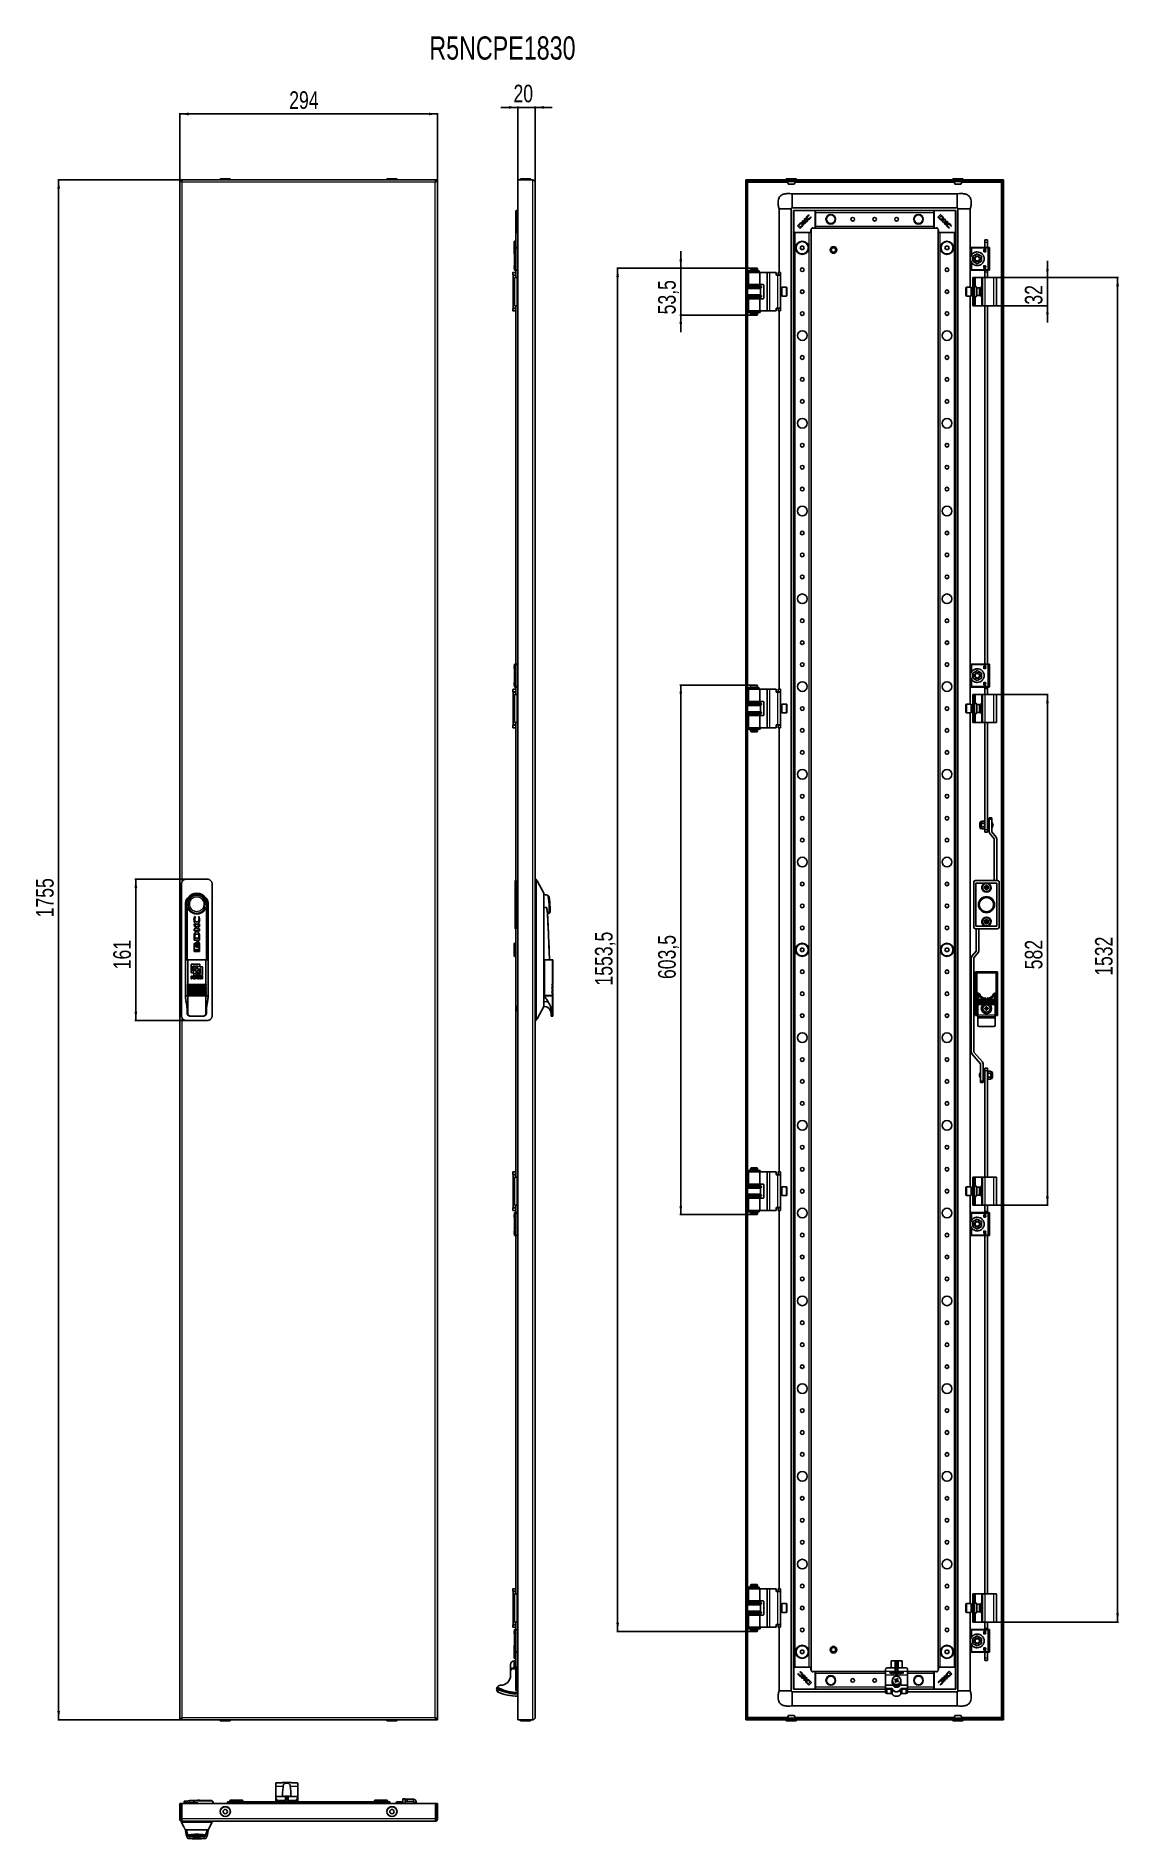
# Model space of a CAD drawing. Header units: millimetres. Extents: x -52 to 1183, y -1011 to 1043.
import ezdxf

# ---------------------------------------------------------------- set-up
doc = ezdxf.new("R2010")
doc.units = ezdxf.units.MM
doc.layers.add('FORMAT', color=7, linetype='Continuous')
doc.styles.add('SLDTEXTSTYLE0', font='TXT', dxfattribs={"width": 0.75})
doc.dimstyles.new('SLDDIMSTYLE0', dxfattribs={"dimtxt": 20, "dimasz": 10, "dimexe": 0, "dimexo": 0.0625, "dimgap": 5, "dimtad": 2, "dimdec": 1, "dimrnd": 1e-09, "dimzin": 12, "dimdsep": 46, "dimtxsty": 'SLDTEXTSTYLE0', "dimsah": 1, "dimcen": 0.09, "dimadec": 0, "dimazin": 3, "dimtfac": 1, "dimtofl": 0, "dimtmove": 0, "dimatfit": 3, "dimfxl": 0, "dimfrac": 2, "dimtolj": 1, "dimtzin": 12, "dimarcsym": 0})
doc.dimstyles.new('SLDDIMSTYLE1', dxfattribs={"dimtxt": 20, "dimasz": 10, "dimexe": 0, "dimexo": 0.0625, "dimgap": 5, "dimtad": 2, "dimdec": 1, "dimrnd": 1e-09, "dimzin": 12, "dimdsep": 46, "dimtxsty": 'SLDTEXTSTYLE0', "dimsah": 1, "dimcen": 0.09, "dimadec": 0, "dimazin": 3, "dimtfac": 1, "dimtmove": 0, "dimatfit": 0, "dimfxl": 0, "dimfrac": 2, "dimtolj": 1, "dimtzin": 12, "dimarcsym": 0})

msp = doc.modelspace()

# ---------------------------------------------------------------- texts
at = {"layer": 'FORMAT', "insert": (396.57, 1042.76), "char_height": 26.458, "attachment_point": 1, "style": 'SLDTEXTSTYLE0'}
msp.add_mtext('R5NCPE1830', dxfattribs=at)

# ---------------------------------------------------------------- blocks, each defined once
blk = doc.blocks.new('_D')
at = {"layer": 'FORMAT'}
for p, q in [((112, 879.4), (112, 955.4)), ((112, 954.4), (406, 954.4)), ((406, 879.4), (406, 955.4))]:
    blk.add_line(p, q, dxfattribs=at)
for points in [[(112, 954.4), (122, 952.8), (122, 955.9)], [(406, 954.4), (396, 955.9), (396, 952.8)]]:
    blk.add_solid(points, dxfattribs=at)
at = {"layer": 'FORMAT', "insert": (236.8, 980.2), "char_height": 20, "attachment_point": 1, "style": 'SLDTEXTSTYLE0'}
blk.add_mtext('294', dxfattribs=at)
blk = doc.blocks.new('_D_1')
at = {"layer": 'FORMAT'}
for p, q in [((111.9, 879.4), (-27.1, 879.4)), ((-26.1, -875.6), (-26.1, 879.4)), ((111.9, -875.6), (-27.1, -875.6))]:
    blk.add_line(p, q, dxfattribs=at)
for points in [[(-26.1, 879.4), (-27.6, 869.4), (-24.5, 869.4)], [(-26.1, -875.6), (-24.5, -865.6), (-27.6, -865.6)]]:
    blk.add_solid(points, dxfattribs=at)
at = {"layer": 'FORMAT', "insert": (-51.8, 38.9), "char_height": 20, "attachment_point": 1, "rotation": 90, "style": 'SLDTEXTSTYLE0'}
blk.add_mtext('1755', dxfattribs=at)
blk = doc.blocks.new('_D_2')
at = {"layer": 'FORMAT'}
for p, q in [((119.4, 82.4), (60.9, 82.4)), ((61.9, 82.4), (61.9, -78.6)), ((119.4, -78.6), (60.9, -78.6))]:
    blk.add_line(p, q, dxfattribs=at)
for points in [[(61.9, 82.4), (60.4, 72.4), (63.5, 72.4)], [(61.9, -78.6), (63.5, -68.6), (60.4, -68.6)]]:
    blk.add_solid(points, dxfattribs=at)
at = {"layer": 'FORMAT', "insert": (36.2, -20.3), "char_height": 20, "attachment_point": 1, "rotation": 90, "style": 'SLDTEXTSTYLE0'}
blk.add_mtext('161', dxfattribs=at)
blk = doc.blocks.new('_D_3')
at = {"layer": 'FORMAT'}
for p, q in [((497.3, 961.9), (478, 961.9)), ((497.3, 879.4), (497.3, 962.9)), ((497.3, 961.9), (517.3, 961.9)), ((517.3, 876.8), (517.3, 962.9)), ((517.3, 961.9), (536.5, 961.9))]:
    blk.add_line(p, q, dxfattribs=at)
for points in [[(497.3, 961.9), (487.3, 963.4), (487.3, 960.3)], [(517.3, 961.9), (527.3, 960.3), (527.3, 963.4)]]:
    blk.add_solid(points, dxfattribs=at)
at = {"layer": 'FORMAT', "insert": (492.5, 987.7), "char_height": 20, "attachment_point": 1, "style": 'SLDTEXTSTYLE0'}
blk.add_mtext('20', dxfattribs=at)
blk = doc.blocks.new('_D_4')
at = {"layer": 'FORMAT'}
for p, q in [((683.2, 778.6), (683.2, 797.9)), ((763.3, 778.6), (682.2, 778.6)), ((683.2, 778.6), (683.2, 725.1)), ((763.3, 725.1), (682.2, 725.1)), ((683.2, 725.1), (683.2, 705.9))]:
    blk.add_line(p, q, dxfattribs=at)
for points in [[(683.2, 778.6), (684.8, 788.6), (681.7, 788.6)], [(683.2, 725.1), (681.7, 715.1), (684.8, 715.1)]]:
    blk.add_solid(points, dxfattribs=at)
at = {"layer": 'FORMAT', "insert": (657.4, 726), "char_height": 20, "attachment_point": 1, "rotation": 90, "style": 'SLDTEXTSTYLE0'}
blk.add_mtext('53,5', dxfattribs=at)
blk = doc.blocks.new('_D_5')
at = {"layer": 'FORMAT'}
for p, q in [((1043.2, 767.9), (1182.2, 767.9)), ((1181.2, 767.9), (1181.2, -764.1)), ((1043.2, -764.1), (1182.2, -764.1))]:
    blk.add_line(p, q, dxfattribs=at)
for points in [[(1181.2, 767.9), (1179.7, 757.9), (1182.8, 757.9)], [(1181.2, -764.1), (1182.8, -754.1), (1179.7, -754.1)]]:
    blk.add_solid(points, dxfattribs=at)
at = {"layer": 'FORMAT', "insert": (1155.5, -27.7), "char_height": 20, "attachment_point": 1, "rotation": 90, "style": 'SLDTEXTSTYLE0'}
blk.add_mtext('1532', dxfattribs=at)
blk = doc.blocks.new('_D_6')
at = {"layer": 'FORMAT'}
for p, q in [((1101.2, 767.9), (1101.2, 787.1)), ((1043.2, 767.9), (1102.2, 767.9)), ((1101.2, 767.9), (1101.2, 735.9)), ((1043.2, 735.9), (1102.2, 735.9)), ((1101.2, 735.9), (1101.2, 716.6))]:
    blk.add_line(p, q, dxfattribs=at)
for points in [[(1101.2, 767.9), (1102.8, 777.9), (1099.7, 777.9)], [(1101.2, 735.9), (1099.7, 725.9), (1102.8, 725.9)]]:
    blk.add_solid(points, dxfattribs=at)
at = {"layer": 'FORMAT', "insert": (1075.5, 737.1), "char_height": 20, "attachment_point": 1, "rotation": 90, "style": 'SLDTEXTSTYLE0'}
blk.add_mtext('32', dxfattribs=at)
blk = doc.blocks.new('_D_7')
at = {"layer": 'FORMAT'}
for p, q in [((763.3, 778.6), (610.2, 778.6)), ((611.2, 778.6), (611.2, -774.9)), ((763.3, -774.9), (610.2, -774.9))]:
    blk.add_line(p, q, dxfattribs=at)
for points in [[(611.2, 778.6), (609.7, 768.6), (612.8, 768.6)], [(611.2, -774.9), (612.8, -764.9), (609.7, -764.9)]]:
    blk.add_solid(points, dxfattribs=at)
at = {"layer": 'FORMAT', "insert": (585.4, -38.8), "char_height": 20, "attachment_point": 1, "rotation": 90, "style": 'SLDTEXTSTYLE0'}
blk.add_mtext('1553,5', dxfattribs=at)
blk = doc.blocks.new('_D_8')
at = {"layer": 'FORMAT'}
for p, q in [((1040.2, 292.9), (1102.2, 292.9)), ((1101.2, 292.9), (1101.2, -289.1)), ((1040.2, -289.1), (1102.2, -289.1))]:
    blk.add_line(p, q, dxfattribs=at)
for points in [[(1101.2, 292.9), (1099.7, 282.9), (1102.8, 282.9)], [(1101.2, -289.1), (1102.8, -279.1), (1099.7, -279.1)]]:
    blk.add_solid(points, dxfattribs=at)
at = {"layer": 'FORMAT', "insert": (1075.5, -20.3), "char_height": 20, "attachment_point": 1, "rotation": 90, "style": 'SLDTEXTSTYLE0'}
blk.add_mtext('582', dxfattribs=at)
blk = doc.blocks.new('_D_9')
at = {"layer": 'FORMAT'}
for p, q in [((763.3, 303.6), (682.2, 303.6)), ((683.2, 303.6), (683.2, -299.9)), ((763.3, -299.9), (682.2, -299.9))]:
    blk.add_line(p, q, dxfattribs=at)
for points in [[(683.2, 303.6), (681.7, 293.6), (684.8, 293.6)], [(683.2, -299.9), (684.8, -289.9), (681.7, -289.9)]]:
    blk.add_solid(points, dxfattribs=at)
at = {"layer": 'FORMAT', "insert": (657.4, -31.4), "char_height": 20, "attachment_point": 1, "rotation": 90, "style": 'SLDTEXTSTYLE0'}
blk.add_mtext('603,5', dxfattribs=at)

# ---------------------------------------------------------------- dimensions: what is measured, and where the dimension line sits
at = {"layer": 'FORMAT'}
for base, p1, p2, dimstyle, picture, middle in [((517.27, 961.87), (497.27, 879.37), (517.27, 876.77), 'SLDDIMSTYLE1', '_D_3', (507.27, 961.87)), ((405.95, 954.37), (111.95, 879.37), (405.95, 879.37), 'SLDDIMSTYLE0', '_D', (258.95, 954.37))]:
    dim = msp.add_linear_dim(base=base, p1=p1, p2=p2, dimstyle=dimstyle, dxfattribs=at)
    dim.commit()
    dim.dimension.update_dxf_attribs({"geometry": picture, "text_midpoint": middle, "dimtype": 160})
for base, p1, p2, dimstyle, picture, middle in [((-26.05, 879.37), (111.95, -875.63), (111.95, 879.37), 'SLDDIMSTYLE0', '_D_1', (-26.05, 68.41)), ((683.23, 725.12), (763.31, 778.62), (763.31, 725.12), 'SLDDIMSTYLE1', '_D_4', (683.23, 751.87)), ((1101.24, 735.87), (1043.23, 767.87), (1043.23, 735.87), 'SLDDIMSTYLE1', '_D_6', (1101.24, 751.87)), ((611.23, -774.88), (763.31, 778.62), (763.31, -774.88), 'SLDDIMSTYLE0', '_D_7', (611.23, 1.87)), ((1181.24, -764.13), (1043.23, 767.87), (1043.23, -764.13), 'SLDDIMSTYLE0', '_D_5', (1181.24, 1.87)), ((683.23, -299.88), (763.31, 303.62), (763.31, -299.88), 'SLDDIMSTYLE0', '_D_9', (683.23, 1.87)), ((1101.24, -289.13), (1040.23, 292.87), (1040.23, -289.13), 'SLDDIMSTYLE0', '_D_8', (1101.24, 1.87)), ((61.95, -78.63), (119.45, 82.37), (119.45, -78.63), 'SLDDIMSTYLE0', '_D_2', (61.95, 1.87))]:
    dim = msp.add_linear_dim(base=base, p1=p1, p2=p2, angle=90, dimstyle=dimstyle, dxfattribs=at)
    dim.commit()
    dim.dimension.update_dxf_attribs({"geometry": picture, "text_midpoint": middle, "dimtype": 160})

# ---------------------------------------------------------------- linework, layer by layer
at = {"color": 7, "linetype": 'Continuous', "lineweight": 25}
for p, q in [((111.95, 879.37), (113.95, 879.37)), ((111.95, -875.63), (111.95, 879.37)), ((403.65, 879.37), (114.25, 879.37)), ((114.25, 877.64), (114.25, 879.37)), ((158.2, 880.12), (158.2, 879.37)), ((158.45, 880.37), (169.45, 880.37)), ((169.7, 879.37), (169.7, 880.12)), ((348.2, 880.12), (348.2, 879.37)), ((348.45, 880.37), (350.95, 880.37)), ((350.95, 880.37), (359.45, 880.37)), ((359.7, 879.37), (359.7, 880.12)), ((403.65, 879.37), (403.65, 877.64)), ((405.95, 879.37), (403.95, 879.37)), ((405.95, -875.63), (405.95, 879.37)), ((497.27, -875.63), (497.27, 879.37)), ((514.67, 879.37), (497.27, 879.37)), ((500.52, 880.12), (500.52, 879.37)), ((500.77, 880.37), (501.67, 880.37)), ((501.67, 880.37), (511.77, 880.37)), ((512.02, 879.37), (512.02, 880.12)), ((517.27, 876.77), (517.27, 79.37)), ((757.23, 879.37), (757.23, -875.63)), ((757.23, 879.37), (759.23, 879.37)), ((759.23, 879.37), (759.23, -875.63)), ((759.53, 877.37), (759.53, 879.37)), ((1048.93, 879.37), (759.53, 879.37)), ((1048.93, 877.37), (759.53, 877.37)), ((759.83, 876.77), (759.63, 877.37)), ((803.48, 880.12), (803.48, 879.37)), ((803.73, 880.37), (814.73, 880.37)), ((810.23, 863.37), (810.23, 847.53)), ((810.23, 863.37), (998.23, 863.37)), ((814.98, 879.37), (814.98, 880.12)), ((993.48, 880.12), (993.48, 879.37)), ((993.73, 880.37), (1002.24, 880.37)), ((1002.24, 880.37), (1004.73, 880.37)), ((1004.98, 879.37), (1004.98, 880.12)), ((1048.84, 877.37), (1048.63, 876.77)), ((1048.93, 877.37), (1048.93, 879.37)), ((1049.23, -875.63), (1049.23, 879.37)), ((1051.23, 879.37), (1049.23, 879.37)), ((1051.23, -875.63), (1051.23, 879.37)), ((495.27, 819.67), (495.27, 844.07)), ((495.57, 844.37), (497.27, 844.37)), ((795.23, 846.37), (796.21, 846.37)), ((795.23, 846.37), (795.23, 773.87)), ((796.21, 846.37), (798.66, 846.37)), ((798.66, 846.37), (802.23, 846.37)), ((802.23, 846.37), (805.8, 846.37)), ((809.23, 846.37), (809.23, -842.63)), ((810.23, 847.37), (998.23, 847.37)), ((811.73, 819.67), (811.73, 844.07)), ((812.03, 844.37), (836.43, 844.37)), ((836.73, 844.37), (971.73, 844.37)), ((836.73, 844.07), (836.73, 844.37)), ((836.73, 844.07), (836.73, 843.28)), ((836.73, 842.17), (836.73, 843.28)), ((971.73, 844.07), (971.73, 844.37)), ((971.73, 843.28), (971.73, 844.07)), ((971.73, 842.17), (971.73, 843.28)), ((972.03, 844.37), (996.43, 844.37)), ((996.73, 844.07), (996.73, 819.67)), ((999.23, 846.37), (999.23, -842.63)), ((1013.23, 846.37), (1013.23, 802.05)), ((495.05, 833.57), (495.07, 833.57)), ((495.05, 833.31), (495.07, 833.31)), ((495.07, 830.41), (495.05, 830.41)), ((495.27, 830.09), (495.05, 830.09)), ((495.07, 839.72), (495.27, 839.72)), ((495.07, 837.73), (495.07, 839.72)), ((495.07, 837.73), (495.27, 837.73)), ((495.07, 835.76), (495.07, 837.73)), ((495.07, 835.76), (495.27, 835.76)), ((495.07, 834.72), (495.27, 834.72)), ((495.07, 833.67), (495.07, 834.72)), ((495.07, 833.67), (495.27, 833.67)), ((495.07, 832.28), (495.07, 833.67)), ((495.07, 832.28), (495.27, 832.28)), ((495.07, 831.8), (495.07, 832.28)), ((495.07, 831.8), (495.27, 831.8)), ((495.07, 831), (495.07, 831.8)), ((495.07, 831), (495.27, 831)), ((495.07, 830.22), (495.07, 831)), ((495.07, 826.77), (495.27, 826.77)), ((495.07, 826.43), (495.07, 826.77)), ((495.07, 826.43), (495.27, 826.43)), ((495.07, 825.76), (495.07, 826.43)), ((495.07, 825.76), (495.27, 825.76)), ((495.07, 824.73), (495.27, 824.73)), ((495.07, 824.62), (495.07, 824.73)), ((495.07, 824.62), (495.27, 824.62)), ((495.07, 824.37), (495.07, 824.62)), ((495.07, 824.02), (495.07, 824.37)), ((495.07, 824.37), (495.27, 824.37)), ((495.07, 824.02), (495.27, 824.02)), ((818.37, 828.97), (816.38, 826.98)), ((816.38, 826.98), (819.34, 824.02)), ((818.62, 828.42), (817.9, 827.68)), ((817.9, 827.68), (820.09, 825.5)), ((819.34, 824.02), (821.23, 825.91)), ((820.09, 825.5), (820.74, 826.18)), ((821.23, 825.91), (821.25, 825.93)), ((822.43, 833.03), (821.38, 831.98)), ((821.38, 831.98), (824.34, 829.02)), ((823.82, 831.64), (822.43, 833.03)), ((824.31, 834.9), (823.82, 831.64)), ((824.16, 831.32), (826.82, 831.5)), ((825.4, 830.08), (824.16, 831.32)), ((825.1, 835.7), (824.31, 834.9)), ((824.34, 829.02), (825.4, 830.08)), ((824.63, 832.6), (825.1, 835.7)), ((828.11, 832.78), (824.63, 832.6)), ((826.82, 831.5), (828.11, 832.78)), ((829.67, 838.83), (829.34, 839.51)), ((829.53, 838.69), (829.67, 838.83)), ((831.48, 837.25), (831.37, 837.15)), ((831.73, 836.74), (831.48, 837.25)), ((831.73, 822.37), (831.73, 819.67)), ((836.43, 824.37), (833.73, 824.37)), ((836.73, 826.57), (836.73, 842.17)), ((836.73, 825.46), (836.73, 826.57)), ((836.73, 825.46), (836.73, 824.67)), ((836.73, 824.37), (836.73, 824.67)), ((836.73, 824.37), (971.73, 824.37)), ((971.73, 826.57), (971.73, 842.17)), ((971.73, 825.46), (971.73, 826.57)), ((971.73, 824.67), (971.73, 825.46)), ((971.73, 824.37), (971.73, 824.67)), ((974.73, 824.37), (972.03, 824.37)), ((979.34, 839.72), (976.38, 836.76)), ((976.38, 836.76), (978.27, 834.87)), ((976.73, 819.67), (976.73, 822.37)), ((980.04, 838.2), (977.86, 836.02)), ((977.86, 836.02), (978.54, 835.36)), ((978.27, 834.87), (978.29, 834.86)), ((981.33, 837.73), (979.34, 839.72)), ((980.79, 837.48), (980.04, 838.2)), ((984.34, 834.72), (981.38, 831.76)), ((981.38, 831.76), (982.44, 830.7)), ((982.44, 830.7), (983.69, 831.95)), ((983.69, 831.95), (983.86, 829.29)), ((983.86, 829.29), (985.15, 828)), ((984, 832.28), (985.39, 833.67)), ((987.27, 831.8), (984, 832.28)), ((985.39, 833.67), (984.34, 834.72)), ((984.97, 831.47), (988.06, 831)), ((985.15, 828), (984.97, 831.47)), ((988.06, 831), (987.27, 831.8)), ((989.11, 824.37), (989.62, 824.62)), ((989.62, 824.62), (989.51, 824.73)), ((991.05, 826.57), (991.19, 826.43)), ((991.19, 826.43), (991.88, 826.77)), ((493.77, 809.37), (493.27, 808.87)), ((493.27, 799.65), (493.27, 808.87)), ((493.67, 801.87), (493.67, 776.87)), ((495.27, 809.37), (493.77, 809.37)), ((493.77, 809.37), (493.77, 802.19)), ((495.27, 819.37), (495.27, 802.37)), ((495.27, 819.37), (495.57, 819.37)), ((496.22, 819.37), (495.57, 819.37)), ((497.16, 802.37), (495.67, 802.37)), ((496.22, 819.37), (497.27, 819.37)), ((811.73, -815.63), (811.73, 819.37)), ((812.03, 819.37), (811.73, 819.37)), ((812.68, 819.37), (812.03, 819.37)), ((813.73, 819.37), (812.68, 819.37)), ((829.73, 819.37), (813.73, 819.37)), ((820.58, 803.87), (819.42, 801.87)), ((819.42, 801.87), (820.58, 799.87)), ((822.89, 803.87), (820.58, 803.87)), ((824.04, 801.87), (822.89, 803.87)), ((822.89, 799.87), (824.04, 801.87)), ((830.79, 819.37), (829.73, 819.37)), ((831.43, 819.37), (830.79, 819.37)), ((831.73, 819.37), (831.43, 819.37)), ((831.73, -815.63), (831.73, 819.37)), ((976.73, 819.37), (976.73, -815.63)), ((976.73, 819.37), (977.03, 819.37)), ((977.68, 819.37), (977.03, 819.37)), ((977.68, 819.37), (978.73, 819.37)), ((978.73, 819.37), (994.73, 819.37)), ((985.58, 803.87), (984.42, 801.87)), ((984.42, 801.87), (985.58, 799.87)), ((987.89, 803.87), (985.58, 803.87)), ((989.04, 801.87), (987.89, 803.87)), ((987.89, 799.87), (989.04, 801.87)), ((994.73, 819.37), (995.79, 819.37)), ((996.43, 819.37), (995.79, 819.37)), ((996.43, 819.37), (996.73, 819.37)), ((996.73, 819.37), (996.73, -815.63)), ((1013.23, 801.87), (1013.23, 776.87)), ((1033.23, 802.37), (1015.23, 802.37)), ((1029.93, 811.07), (1032.93, 811.07)), ((1029.93, 808.07), (1029.93, 811.07)), ((1029.93, 808.07), (1029.93, 802.37)), ((1032.93, 811.07), (1032.93, 808.07)), ((1032.93, 808.07), (1032.93, 802.37)), ((1033.83, 802.37), (1033.58, 802.37)), ((1035.23, 776.87), (1035.23, 801.87)), ((493.27, 797.97), (493.27, 798.66)), ((493.27, 794.87), (493.27, 797.16)), ((493.27, 794.87), (493.67, 794.47)), ((820.58, 799.87), (822.89, 799.87)), ((985.58, 799.87), (987.89, 799.87)), ((1014.06, 792.5), (1015.57, 794.75)), ((1015.57, 783.99), (1014.06, 786.25)), ((1021.23, 795.09), (1016.28, 792.23)), ((1016.28, 792.23), (1016.28, 790.37)), ((1016.28, 788.37), (1016.28, 790.37)), ((1016.28, 790.37), (1018.25, 790.37)), ((1016.28, 788.37), (1016.28, 786.51)), ((1016.28, 788.37), (1018.25, 788.37)), ((1016.28, 786.51), (1021.23, 783.66)), ((1018.94, 790.37), (1018.25, 790.37)), ((1018.25, 788.37), (1018.94, 788.37)), ((1026.18, 792.23), (1021.23, 795.09)), ((1021.23, 783.66), (1026.18, 786.51)), ((1024.22, 790.37), (1023.52, 790.37)), ((1023.52, 788.37), (1024.22, 788.37)), ((1024.22, 790.37), (1026.18, 790.37)), ((1024.22, 788.37), (1026.18, 788.37)), ((1026.18, 790.37), (1026.18, 792.23)), ((1026.18, 790.37), (1026.18, 788.37)), ((1026.18, 786.51), (1026.18, 788.37)), ((1028.67, 799.33), (1028.67, 797.46)), ((1028.67, 779.41), (1028.67, 781.28)), ((1029.13, 797.46), (1029.13, 797.74)), ((1029.13, 781.28), (1029.13, 781)), ((1029.2, 799.08), (1029.2, 799.3)), ((1029.58, 799.08), (1029.2, 799.08)), ((1029.2, 798.72), (1029.63, 798.72)), ((1029.2, 798.14), (1029.2, 798.72)), ((491.72, 773.37), (491.72, 771.37)), ((495.27, 773.87), (492.22, 773.87)), ((492.22, 770.87), (495.27, 770.87)), ((492.22, 770.87), (492.22, 770.57)), ((492.22, 733.17), (492.22, 770.57)), ((492.22, 770.57), (495.22, 770.57)), ((493.77, 735.87), (493.77, 767.87)), ((493.77, 767.87), (496.77, 767.87)), ((494.72, 770.87), (494.72, 770.57)), ((495.22, 770.57), (495.27, 770.57)), ((495.27, 776.37), (495.27, 767.87)), ((495.67, 776.37), (497.27, 776.37)), ((497.27, 767.87), (496.77, 767.87)), ((759.58, 775.57), (759.58, 774.67)), ((759.58, 775.57), (772.47, 775.57)), ((759.58, 774.67), (772.47, 774.67)), ((760.28, 773.87), (760.28, 759.87)), ((760.28, 773.87), (773.18, 773.87)), ((763.31, 778.62), (762.73, 777.62)), ((762.73, 777.62), (762.73, 775.62)), ((770.73, 777.62), (762.73, 777.62)), ((767.49, 775.62), (762.73, 775.62)), ((762.73, 774.62), (762.73, 773.87)), ((767.49, 774.62), (762.73, 774.62)), ((763.23, 775.62), (763.23, 775.57)), ((763.23, 774.67), (763.23, 774.62)), ((763.31, 778.62), (770.16, 778.62)), ((770.73, 775.62), (767.49, 775.62)), ((770.73, 774.62), (767.49, 774.62)), ((770.73, 777.62), (770.16, 778.62)), ((770.23, 775.57), (770.23, 775.62)), ((770.23, 774.62), (770.23, 774.67)), ((770.73, 775.62), (770.73, 777.62)), ((770.73, 773.87), (770.73, 774.62)), ((772.47, 775.57), (772.56, 775.57)), ((772.47, 774.67), (772.56, 774.67)), ((772.56, 774.67), (772.56, 775.57)), ((772.56, 775.57), (772.77, 775.57)), ((772.56, 774.67), (772.77, 774.67)), ((772.77, 774.67), (772.77, 775.57)), ((773.18, 759.87), (773.18, 773.87)), ((781.28, 773.87), (773.18, 773.87)), ((781.78, 773.87), (781.28, 773.87)), ((781.78, 729.87), (781.78, 773.87)), ((781.78, 773.87), (784.78, 773.87)), ((791.78, 773.87), (784.78, 773.87)), ((791.78, 773.87), (791.78, 770.57)), ((791.78, 770.57), (793.78, 770.57)), ((793.78, 770.57), (796.78, 770.57)), ((794.28, 773.87), (796.78, 773.87)), ((794.28, 773.37), (794.28, 773.87)), ((794.28, 773.37), (794.28, 771.37)), ((794.28, 770.87), (794.28, 771.37)), ((796.78, 770.87), (794.28, 770.87)), ((794.28, 770.87), (794.28, 770.57)), ((796.78, 773.87), (796.78, 773.37)), ((796.78, 773.37), (796.78, 771.37)), ((796.78, 771.37), (796.78, 770.87)), ((796.78, 770.57), (796.78, 770.87)), ((796.78, 733.17), (796.78, 770.57)), ((1013.23, 776.7), (1013.23, 756.87)), ((1015.23, 776.37), (1033.23, 776.37)), ((1016.23, 767.87), (1018.23, 767.87)), ((1016.23, 766.87), (1016.23, 767.87)), ((1016.23, 765.87), (1016.23, 766.87)), ((1016.23, 764.87), (1016.23, 765.87)), ((1018.23, 764.87), (1016.23, 764.87)), ((1016.23, 764.87), (1016.23, 764.37)), ((1018.23, 764.37), (1016.23, 764.37)), ((1016.23, 764.37), (1016.23, 739.37)), ((1018.23, 767.87), (1018.23, 766.87)), ((1019.23, 767.87), (1018.23, 767.87)), ((1018.23, 765.87), (1018.23, 766.87)), ((1018.23, 765.87), (1018.23, 764.87)), ((1018.23, 764.87), (1018.23, 764.37)), ((1018.23, 764.37), (1018.23, 739.37)), ((1019.23, 767.87), (1026.23, 767.87)), ((1027.23, 767.87), (1026.23, 767.87)), ((1027.23, 767.87), (1030.23, 767.87)), ((1027.23, 735.87), (1027.23, 767.87)), ((1029.2, 780.02), (1029.2, 780.61)), ((1029.63, 780.02), (1029.2, 780.02)), ((1029.58, 779.66), (1029.2, 779.66)), ((1029.2, 779.66), (1029.2, 779.45)), ((1029.93, 776.44), (1029.93, 774.57)), ((1029.93, 774.57), (1029.93, 767.87)), ((1040.23, 767.87), (1030.23, 767.87)), ((1032.93, 776.44), (1032.93, 774.57)), ((1032.93, 774.57), (1032.93, 767.87)), ((1033.58, 776.37), (1033.83, 776.37)), ((1040.23, 767.87), (1043.23, 767.87)), ((1043.23, 735.87), (1043.23, 767.87)), ((759.23, 758.87), (774.23, 758.87)), ((774.23, 758.27), (759.23, 758.27)), ((774.23, 755.47), (759.23, 755.47)), ((774.23, 748.27), (759.23, 748.27)), ((774.23, 745.47), (759.23, 745.47)), ((759.23, 744.87), (774.23, 744.87)), ((773.18, 759.87), (760.28, 759.87)), ((760.28, 743.87), (760.28, 729.87)), ((760.28, 743.87), (773.18, 743.87)), ((762.73, 759.87), (762.73, 758.87)), ((762.73, 744.87), (762.73, 743.87)), ((770.73, 758.87), (770.73, 759.87)), ((770.73, 743.87), (770.73, 744.87)), ((773.18, 759.87), (777.28, 759.87)), ((773.18, 729.87), (773.18, 743.87)), ((777.28, 743.87), (773.18, 743.87)), ((774.23, 758.27), (774.23, 758.87)), ((774.93, 757.58), (774.23, 758.27)), ((774.23, 755.47), (774.93, 756.16)), ((774.23, 748.27), (774.23, 755.47)), ((774.93, 747.59), (774.23, 748.27)), ((774.23, 745.47), (774.93, 746.16)), ((774.23, 744.87), (774.23, 745.47)), ((777.78, 759.37), (777.78, 744.37)), ((798.03, 754.87), (796.78, 754.87)), ((796.78, 748.87), (798.03, 748.87)), ((803.68, 756.87), (798.28, 756.87)), ((798.28, 756.87), (798.28, 746.87)), ((798.28, 746.87), (803.68, 746.87)), ((804.28, 756.27), (804.28, 747.47)), ((1008.23, 749.62), (1008.23, 756.27)), ((1008.23, 747.47), (1008.23, 749.62)), ((1014.23, 756.87), (1008.83, 756.87)), ((1008.83, 746.87), (1014.23, 746.87)), ((1013.23, 746.87), (1013.23, 327.05)), ((1014.23, 749.31), (1014.23, 756.87)), ((1014.23, 746.87), (1014.23, 749.31)), ((1015.73, 754.87), (1014.48, 754.87)), ((1014.48, 748.87), (1015.73, 748.87)), ((1016.23, 756.87), (1015.73, 756.87)), ((1015.73, 756.87), (1015.73, 755.66)), ((1015.73, 755.66), (1015.73, 746.87)), ((1015.73, 746.87), (1016.23, 746.87)), ((1018.23, 757.87), (1019.23, 757.87)), ((1019.23, 745.87), (1018.23, 745.87)), ((1019.93, 757.87), (1019.23, 757.87)), ((1019.23, 745.87), (1019.93, 745.87)), ((1019.93, 757.87), (1019.93, 757.42)), ((1019.93, 746.32), (1019.93, 745.87)), ((1023.87, 756.37), (1020.73, 756.37)), ((1020.73, 747.37), (1020.73, 756.37)), ((1020.73, 747.37), (1023.87, 747.37)), ((1024.73, 755.87), (1023.87, 756.37)), ((1023.87, 747.37), (1023.87, 756.37)), ((1023.87, 747.37), (1024.73, 747.87)), ((1024.73, 747.87), (1024.73, 755.87)), ((1025.53, 745.87), (1025.53, 757.87)), ((1026.23, 757.87), (1025.53, 757.87)), ((1025.53, 745.87), (1026.23, 745.87)), ((1026.23, 757.87), (1027.23, 757.87)), ((1027.23, 745.87), (1026.23, 745.87)), ((491.72, 732.37), (491.72, 730.37)), ((495.22, 733.17), (492.22, 733.17)), ((492.22, 733.17), (492.22, 732.87)), ((495.27, 732.87), (492.22, 732.87)), ((492.22, 729.87), (495.27, 729.87)), ((496.77, 735.87), (493.77, 735.87)), ((494.72, 733.17), (494.72, 732.87)), ((495.27, 733.17), (495.22, 733.17)), ((495.27, 735.87), (495.27, 327.37)), ((496.77, 735.87), (497.27, 735.87)), ((759.58, 729.07), (759.58, 728.17)), ((759.58, 729.07), (763.58, 729.07)), ((759.58, 728.17), (763.58, 728.17)), ((773.18, 729.87), (760.28, 729.87)), ((762.73, 729.87), (762.73, 729.12)), ((767.49, 729.12), (762.73, 729.12)), ((762.73, 728.12), (762.73, 726.12)), ((767.49, 728.12), (762.73, 728.12)), ((762.73, 726.12), (763.31, 725.12)), ((762.73, 726.12), (767.49, 726.12)), ((763.23, 729.12), (763.23, 729.07)), ((763.23, 728.17), (763.23, 728.12)), ((767.38, 725.12), (763.31, 725.12)), ((763.58, 729.07), (764.22, 729.07)), ((763.58, 728.17), (764.22, 728.17)), ((764.22, 729.07), (764.56, 729.07)), ((764.22, 728.17), (764.56, 728.17)), ((764.56, 729.07), (764.57, 729.07)), ((764.56, 728.17), (764.57, 728.17)), ((764.57, 728.17), (764.57, 729.07)), ((770.16, 725.12), (767.38, 725.12)), ((770.73, 729.12), (767.49, 729.12)), ((770.73, 728.12), (767.49, 728.12)), ((767.49, 726.12), (770.73, 726.12)), ((769.66, 729.07), (769.66, 728.17)), ((769.66, 729.07), (769.68, 729.07)), ((769.66, 728.17), (769.68, 728.17)), ((769.68, 729.07), (770.97, 729.07)), ((769.68, 728.17), (770.97, 728.17)), ((770.16, 725.12), (770.73, 726.12)), ((770.23, 729.07), (770.23, 729.12)), ((770.23, 728.12), (770.23, 728.17)), ((770.73, 729.12), (770.73, 729.87)), ((770.73, 726.12), (770.73, 728.12)), ((770.97, 729.07), (771.7, 729.07)), ((770.97, 728.17), (771.7, 728.17)), ((771.7, 729.07), (773.88, 729.07)), ((771.7, 728.17), (773.88, 728.17)), ((773.18, 729.87), (781.28, 729.87)), ((773.88, 728.17), (773.88, 729.07)), ((781.28, 729.87), (781.78, 729.87)), ((784.78, 729.87), (781.78, 729.87)), ((784.78, 729.87), (791.78, 729.87)), ((791.78, 733.17), (793.78, 733.17)), ((791.78, 733.17), (791.78, 729.87)), ((796.78, 733.17), (793.78, 733.17)), ((794.28, 733.17), (794.28, 732.87)), ((794.28, 732.87), (796.78, 732.87)), ((794.28, 732.37), (794.28, 732.87)), ((794.28, 732.37), (794.28, 730.37)), ((794.28, 729.87), (794.28, 730.37)), ((796.78, 729.87), (794.28, 729.87)), ((795.23, 729.87), (795.23, 298.87)), ((796.78, 732.87), (796.78, 733.17)), ((796.78, 732.87), (796.78, 732.37)), ((796.78, 732.37), (796.78, 730.37)), ((796.78, 730.37), (796.78, 729.87)), ((1018.23, 739.37), (1016.23, 739.37)), ((1016.23, 739.37), (1016.23, 738.87)), ((1016.23, 737.87), (1016.23, 738.87)), ((1016.23, 738.87), (1018.23, 738.87)), ((1016.23, 736.87), (1016.23, 737.87)), ((1016.23, 735.87), (1016.23, 736.87)), ((1018.23, 735.87), (1016.23, 735.87)), ((1018.23, 739.37), (1018.23, 738.87)), ((1018.23, 738.87), (1018.23, 737.87)), ((1018.23, 736.87), (1018.23, 737.87)), ((1018.23, 736.87), (1018.23, 735.87)), ((1018.23, 735.87), (1019.23, 735.87)), ((1026.23, 735.87), (1019.23, 735.87)), ((1026.23, 735.87), (1027.23, 735.87)), ((1030.23, 735.87), (1027.23, 735.87)), ((1029.93, 735.87), (1029.93, 327.37)), ((1030.23, 735.87), (1040.23, 735.87)), ((1032.93, 735.87), (1032.93, 327.37)), ((1043.23, 735.87), (1040.23, 735.87)), ((493.67, 326.87), (493.67, 301.87)), ((497.27, 327.37), (495.67, 327.37)), ((1013.23, 326.87), (1013.23, 301.87)), ((1014.06, 317.5), (1015.57, 319.75)), ((1015.57, 308.99), (1014.06, 311.25)), ((1033.23, 327.37), (1015.23, 327.37)), ((1021.23, 320.09), (1016.28, 317.23)), ((1016.28, 317.23), (1016.28, 315.37)), ((1016.28, 313.37), (1016.28, 315.37)), ((1016.28, 315.37), (1018.25, 315.37)), ((1016.28, 313.37), (1016.28, 311.51)), ((1016.28, 313.37), (1018.25, 313.37)), ((1016.28, 311.51), (1021.23, 308.66)), ((1018.94, 315.37), (1018.25, 315.37)), ((1018.25, 313.37), (1018.94, 313.37)), ((1026.18, 317.23), (1021.23, 320.09)), ((1021.23, 308.66), (1026.18, 311.51)), ((1024.22, 315.37), (1023.52, 315.37)), ((1023.52, 313.37), (1024.22, 313.37)), ((1024.22, 315.37), (1026.18, 315.37)), ((1024.22, 313.37), (1026.18, 313.37)), ((1026.18, 315.37), (1026.18, 317.23)), ((1026.18, 315.37), (1026.18, 313.37)), ((1026.18, 311.51), (1026.18, 313.37)), ((1028.67, 324.33), (1028.67, 322.46)), ((1029.13, 322.46), (1029.13, 322.74)), ((1029.2, 324.08), (1029.2, 324.3)), ((1029.58, 324.08), (1029.2, 324.08)), ((1029.2, 323.72), (1029.63, 323.72)), ((1029.2, 323.14), (1029.2, 323.72)), ((1033.83, 327.37), (1033.58, 327.37)), ((1035.23, 301.87), (1035.23, 326.87)), ((491.72, 298.37), (491.72, 296.37)), ((495.27, 298.87), (492.22, 298.87)), ((492.22, 295.87), (495.27, 295.87)), ((492.22, 295.87), (492.22, 295.57)), ((492.22, 258.17), (492.22, 295.57)), ((492.22, 295.57), (495.22, 295.57)), ((493.77, 292.87), (496.77, 292.87)), ((493.77, 260.87), (493.77, 292.87)), ((494.72, 295.87), (494.72, 295.57)), ((495.22, 295.57), (495.27, 295.57)), ((495.27, 301.37), (495.27, 292.87)), ((495.67, 301.37), (497.27, 301.37)), ((497.27, 292.87), (496.77, 292.87)), ((759.58, 300.57), (759.58, 299.67)), ((759.58, 300.57), (772.47, 300.57)), ((759.58, 299.67), (772.47, 299.67)), ((760.28, 298.87), (760.28, 284.87)), ((760.28, 298.87), (773.18, 298.87)), ((763.31, 303.62), (762.73, 302.62)), ((762.73, 302.62), (762.73, 300.62)), ((770.73, 302.62), (762.73, 302.62)), ((767.49, 300.62), (762.73, 300.62)), ((762.73, 299.62), (762.73, 298.87)), ((767.49, 299.62), (762.73, 299.62)), ((763.23, 300.62), (763.23, 300.57)), ((763.23, 299.67), (763.23, 299.62)), ((763.31, 303.62), (770.16, 303.62)), ((770.73, 300.62), (767.49, 300.62)), ((770.73, 299.62), (767.49, 299.62)), ((770.73, 302.62), (770.16, 303.62)), ((770.23, 300.57), (770.23, 300.62)), ((770.23, 299.62), (770.23, 299.67)), ((770.73, 300.62), (770.73, 302.62)), ((770.73, 298.87), (770.73, 299.62)), ((772.47, 300.57), (772.56, 300.57)), ((772.47, 299.67), (772.56, 299.67)), ((772.56, 299.67), (772.56, 300.57)), ((772.56, 300.57), (772.77, 300.57)), ((772.56, 299.67), (772.77, 299.67)), ((772.77, 299.67), (772.77, 300.57)), ((773.18, 284.87), (773.18, 298.87)), ((781.28, 298.87), (773.18, 298.87)), ((781.78, 298.87), (781.28, 298.87)), ((781.78, 298.87), (784.78, 298.87)), ((781.78, 254.87), (781.78, 298.87)), ((791.78, 298.87), (784.78, 298.87)), ((791.78, 298.87), (791.78, 295.57)), ((791.78, 295.57), (793.78, 295.57)), ((793.78, 295.57), (796.78, 295.57)), ((794.28, 298.87), (796.78, 298.87)), ((794.28, 298.37), (794.28, 298.87)), ((794.28, 298.37), (794.28, 296.37)), ((794.28, 295.87), (794.28, 296.37)), ((796.78, 295.87), (794.28, 295.87)), ((794.28, 295.87), (794.28, 295.57)), ((796.78, 298.87), (796.78, 298.37)), ((796.78, 298.37), (796.78, 296.37)), ((796.78, 296.37), (796.78, 295.87)), ((796.78, 295.57), (796.78, 295.87)), ((796.78, 258.17), (796.78, 295.57)), ((1013.23, 301.7), (1013.23, 281.87)), ((1015.23, 301.37), (1033.23, 301.37)), ((1016.23, 292.87), (1018.23, 292.87)), ((1016.23, 291.87), (1016.23, 292.87)), ((1016.23, 290.87), (1016.23, 291.87)), ((1016.23, 289.87), (1016.23, 290.87)), ((1018.23, 289.87), (1016.23, 289.87)), ((1016.23, 289.87), (1016.23, 289.37)), ((1018.23, 289.37), (1016.23, 289.37)), ((1016.23, 289.37), (1016.23, 264.37)), ((1018.23, 292.87), (1018.23, 291.87)), ((1019.23, 292.87), (1018.23, 292.87)), ((1018.23, 290.87), (1018.23, 291.87)), ((1018.23, 290.87), (1018.23, 289.87)), ((1018.23, 289.87), (1018.23, 289.37)), ((1018.23, 289.37), (1018.23, 264.37)), ((1019.23, 292.87), (1026.23, 292.87)), ((1027.23, 292.87), (1026.23, 292.87)), ((1027.23, 260.87), (1027.23, 292.87)), ((1027.23, 292.87), (1030.23, 292.87)), ((1028.67, 304.41), (1028.67, 306.28)), ((1029.13, 306.28), (1029.13, 306)), ((1029.2, 305.02), (1029.2, 305.61)), ((1029.63, 305.02), (1029.2, 305.02)), ((1029.58, 304.66), (1029.2, 304.66)), ((1029.2, 304.66), (1029.2, 304.45)), ((1029.93, 301.44), (1029.93, 299.57)), ((1029.93, 299.57), (1029.93, 292.87)), ((1040.23, 292.87), (1030.23, 292.87)), ((1032.93, 301.44), (1032.93, 299.57)), ((1032.93, 299.57), (1032.93, 292.87)), ((1033.58, 301.37), (1033.83, 301.37)), ((1040.23, 292.87), (1043.23, 292.87)), ((1043.23, 260.87), (1043.23, 292.87)), ((759.23, 283.87), (774.23, 283.87)), ((774.23, 283.27), (759.23, 283.27)), ((774.23, 280.47), (759.23, 280.47)), ((774.23, 273.27), (759.23, 273.27)), ((774.23, 270.47), (759.23, 270.47)), ((759.23, 269.87), (774.23, 269.87)), ((773.18, 284.87), (760.28, 284.87)), ((760.28, 268.87), (760.28, 254.87)), ((760.28, 268.87), (773.18, 268.87)), ((762.73, 284.87), (762.73, 283.87)), ((762.73, 269.87), (762.73, 268.87)), ((770.73, 283.87), (770.73, 284.87)), ((770.73, 268.87), (770.73, 269.87)), ((773.18, 284.87), (777.28, 284.87)), ((773.18, 254.87), (773.18, 268.87)), ((777.28, 268.87), (773.18, 268.87)), ((774.23, 283.27), (774.23, 283.87)), ((774.93, 282.58), (774.23, 283.27)), ((774.23, 280.47), (774.93, 281.16)), ((774.23, 273.27), (774.23, 280.47)), ((774.93, 272.59), (774.23, 273.27)), ((774.23, 270.47), (774.93, 271.16)), ((774.23, 269.87), (774.23, 270.47)), ((777.78, 284.37), (777.78, 269.37)), ((798.03, 279.87), (796.78, 279.87)), ((796.78, 273.87), (798.03, 273.87)), ((803.68, 281.87), (798.28, 281.87)), ((798.28, 281.87), (798.28, 271.87)), ((798.28, 271.87), (803.68, 271.87)), ((804.28, 281.27), (804.28, 272.47)), ((1008.23, 274.62), (1008.23, 281.27)), ((1008.23, 272.47), (1008.23, 274.62)), ((1014.23, 281.87), (1008.83, 281.87)), ((1008.83, 271.87), (1014.23, 271.87)), ((1013.23, 271.87), (1013.23, -268.13)), ((1014.23, 274.31), (1014.23, 281.87)), ((1014.23, 271.87), (1014.23, 274.31)), ((1015.73, 279.87), (1014.48, 279.87)), ((1014.48, 273.87), (1015.73, 273.87)), ((1016.23, 281.87), (1015.73, 281.87)), ((1015.73, 281.87), (1015.73, 280.66)), ((1015.73, 280.66), (1015.73, 271.87)), ((1015.73, 271.87), (1016.23, 271.87)), ((1018.23, 282.87), (1019.23, 282.87)), ((1019.23, 270.87), (1018.23, 270.87)), ((1019.93, 282.87), (1019.23, 282.87)), ((1019.23, 270.87), (1019.93, 270.87)), ((1019.93, 282.87), (1019.93, 282.42)), ((1019.93, 271.32), (1019.93, 270.87)), ((1023.87, 281.37), (1020.73, 281.37)), ((1020.73, 272.37), (1020.73, 281.37)), ((1020.73, 272.37), (1023.87, 272.37)), ((1024.73, 280.87), (1023.87, 281.37)), ((1023.87, 272.37), (1023.87, 281.37)), ((1023.87, 272.37), (1024.73, 272.87)), ((1024.73, 272.87), (1024.73, 280.87)), ((1025.53, 270.87), (1025.53, 282.87)), ((1026.23, 282.87), (1025.53, 282.87)), ((1025.53, 270.87), (1026.23, 270.87)), ((1026.23, 282.87), (1027.23, 282.87)), ((1027.23, 270.87), (1026.23, 270.87)), ((491.72, 257.37), (491.72, 255.37)), ((495.22, 258.17), (492.22, 258.17)), ((492.22, 258.17), (492.22, 257.87)), ((495.27, 257.87), (492.22, 257.87)), ((492.22, 254.87), (495.27, 254.87)), ((496.77, 260.87), (493.77, 260.87)), ((494.72, 258.17), (494.72, 257.87)), ((495.27, 258.17), (495.22, 258.17)), ((495.27, 260.87), (495.27, 80.87)), ((496.77, 260.87), (497.27, 260.87)), ((759.58, 254.07), (759.58, 253.17)), ((759.58, 254.07), (763.58, 254.07)), ((759.58, 253.17), (763.58, 253.17)), ((773.18, 254.87), (760.28, 254.87)), ((762.73, 254.87), (762.73, 254.12)), ((767.49, 254.12), (762.73, 254.12)), ((762.73, 253.12), (762.73, 251.12)), ((767.49, 253.12), (762.73, 253.12)), ((762.73, 251.12), (763.31, 250.12)), ((762.73, 251.12), (767.49, 251.12)), ((763.23, 254.12), (763.23, 254.07)), ((763.23, 253.17), (763.23, 253.12)), ((767.38, 250.12), (763.31, 250.12)), ((763.58, 254.07), (764.22, 254.07)), ((763.58, 253.17), (764.22, 253.17)), ((764.22, 254.07), (764.56, 254.07)), ((764.22, 253.17), (764.56, 253.17)), ((764.56, 254.07), (764.57, 254.07)), ((764.56, 253.17), (764.57, 253.17)), ((764.57, 253.17), (764.57, 254.07)), ((770.16, 250.12), (767.38, 250.12)), ((770.73, 254.12), (767.49, 254.12)), ((770.73, 253.12), (767.49, 253.12)), ((767.49, 251.12), (770.73, 251.12)), ((769.66, 254.07), (769.66, 253.17)), ((769.66, 254.07), (769.68, 254.07)), ((769.66, 253.17), (769.68, 253.17)), ((769.68, 254.07), (770.97, 254.07)), ((769.68, 253.17), (770.97, 253.17)), ((770.16, 250.12), (770.73, 251.12)), ((770.23, 254.07), (770.23, 254.12)), ((770.23, 253.12), (770.23, 253.17)), ((770.73, 254.12), (770.73, 254.87)), ((770.73, 251.12), (770.73, 253.12)), ((770.97, 254.07), (771.7, 254.07)), ((770.97, 253.17), (771.7, 253.17)), ((771.7, 254.07), (773.88, 254.07)), ((771.7, 253.17), (773.88, 253.17)), ((773.18, 254.87), (781.28, 254.87)), ((773.88, 253.17), (773.88, 254.07)), ((781.28, 254.87), (781.78, 254.87)), ((784.78, 254.87), (781.78, 254.87)), ((784.78, 254.87), (791.78, 254.87)), ((791.78, 258.17), (793.78, 258.17)), ((791.78, 258.17), (791.78, 254.87)), ((796.78, 258.17), (793.78, 258.17)), ((794.28, 258.17), (794.28, 257.87)), ((794.28, 257.87), (796.78, 257.87)), ((794.28, 257.37), (794.28, 257.87)), ((794.28, 257.37), (794.28, 255.37)), ((794.28, 254.87), (794.28, 255.37)), ((796.78, 254.87), (794.28, 254.87)), ((795.23, 254.87), (795.23, -251.13)), ((796.78, 257.87), (796.78, 258.17)), ((796.78, 257.87), (796.78, 257.37)), ((796.78, 257.37), (796.78, 255.37)), ((796.78, 255.37), (796.78, 254.87)), ((1018.23, 264.37), (1016.23, 264.37)), ((1016.23, 264.37), (1016.23, 263.87)), ((1016.23, 262.87), (1016.23, 263.87)), ((1016.23, 263.87), (1018.23, 263.87)), ((1016.23, 261.87), (1016.23, 262.87)), ((1016.23, 260.87), (1016.23, 261.87)), ((1018.23, 260.87), (1016.23, 260.87)), ((1018.23, 264.37), (1018.23, 263.87)), ((1018.23, 263.87), (1018.23, 262.87)), ((1018.23, 261.87), (1018.23, 262.87)), ((1018.23, 261.87), (1018.23, 260.87)), ((1018.23, 260.87), (1019.23, 260.87)), ((1026.23, 260.87), (1019.23, 260.87)), ((1026.23, 260.87), (1027.23, 260.87)), ((1030.23, 260.87), (1027.23, 260.87)), ((1029.93, 260.87), (1029.93, 139.07)), ((1030.23, 260.87), (1040.23, 260.87)), ((1032.93, 260.87), (1032.93, 139.07)), ((1043.23, 260.87), (1040.23, 260.87)), ((1024.73, 147.02), (1024.23, 146.52)), ((1024.23, 141.62), (1024.23, 146.52)), ((1025.93, 147.92), (1024.73, 147.92)), ((1024.73, 144.07), (1024.73, 147.92)), ((1024.73, 140.22), (1024.73, 144.07)), ((1026.28, 148.52), (1025.93, 147.92)), ((1025.93, 144.07), (1025.93, 147.92)), ((1025.93, 140.22), (1025.93, 144.07)), ((1029.39, 148.52), (1026.28, 148.52)), ((1029.39, 146.3), (1026.28, 146.3)), ((1029.73, 147.92), (1029.39, 148.52)), ((1029.73, 147.92), (1029.73, 140.22)), ((1029.93, 147.02), (1029.73, 147.02)), ((1034.93, 148.07), (1032.93, 148.07)), ((1034.93, 150.37), (1034.93, 152.37)), ((1034.93, 152.37), (1037.93, 152.37)), ((1034.93, 150.37), (1034.93, 136.44)), ((1037.93, 152.37), (1037.93, 150.37)), ((1037.93, 136.44), (1037.93, 150.37)), ((1024.23, 141.62), (1024.73, 141.12)), ((1024.73, 140.22), (1025.93, 140.22)), ((1025.93, 140.22), (1026.28, 139.62)), ((1029.39, 141.85), (1026.28, 141.85)), ((1029.39, 139.62), (1026.28, 139.62)), ((1029.39, 139.62), (1029.73, 140.22)), ((1029.73, 141.12), (1029.93, 141.12)), ((1029.93, 136.07), (1029.93, 139.07)), ((1032.93, 136.07), (1029.93, 136.07)), ((1032.93, 140.07), (1034.93, 140.07)), ((1032.93, 139.07), (1032.93, 136.07)), ((1035.62, 134.46), (1040.49, 128.28)), ((1042.85, 130.14), (1037.98, 136.32)), ((1040.53, 128.16), (1040.53, 80.87)), ((1043.53, 80.87), (1043.53, 128.16)), ((143.45, 82.37), (119.45, 82.37)), ((518.27, 82.37), (517.27, 82.37)), ((113.95, 76.87), (113.95, -73.13)), ((148.95, -73.13), (148.95, 76.87)), ((494.37, 78.87), (494.37, 80.87)), ((494.37, 80.87), (495.27, 80.87)), ((494.37, 27.87), (494.37, 78.87)), ((495.67, 80.47), (495.67, 78.87)), ((495.67, 80.07), (497.27, 80.07)), ((495.67, 78.87), (495.67, 27.87)), ((517.27, 79.37), (517.27, 76.87)), ((517.27, 76.87), (517.27, -73.13)), ((518.27, 76.87), (518.27, -73.13)), ((527.27, 66.37), (519.35, 80.46)), ((527.27, 66.37), (527.27, 60.9)), ((1017.23, 78.87), (1017.23, 27.87)), ((1044.23, 80.87), (1019.23, 80.87)), ((1019.73, 77.87), (1019.73, 28.87)), ((1030.13, 77.87), (1019.73, 77.87)), ((1029.83, 73.03), (1029.46, 73.47)), ((1031.03, 73.47), (1029.46, 73.47)), ((1029.83, 72.71), (1029.46, 72.27)), ((1029.46, 72.27), (1031.03, 72.27)), ((1031.03, 73.03), (1029.83, 73.03)), ((1029.83, 72.71), (1031.03, 72.71)), ((1031.13, 75.14), (1031.13, 73.57)), ((1031.57, 74.78), (1031.13, 75.14)), ((1031.13, 72.17), (1031.13, 70.6)), ((1031.57, 70.96), (1031.13, 70.6)), ((1031.57, 74.78), (1031.57, 73.57)), ((1031.57, 72.17), (1031.57, 70.96)), ((1031.9, 74.78), (1032.33, 75.14)), ((1031.9, 73.57), (1031.9, 74.78)), ((1031.9, 70.96), (1031.9, 72.17)), ((1031.9, 70.96), (1032.33, 70.6)), ((1032.33, 73.57), (1032.33, 75.14)), ((1032.33, 70.6), (1032.33, 72.17)), ((1034.01, 73.47), (1032.43, 73.47)), ((1033.64, 73.03), (1032.43, 73.03)), ((1032.43, 72.71), (1033.64, 72.71)), ((1032.43, 72.27), (1034.01, 72.27)), ((1043.73, 77.87), (1033.33, 77.87)), ((1033.64, 73.03), (1034.01, 73.47)), ((1033.64, 72.71), (1034.01, 72.27)), ((1043.73, 28.87), (1043.73, 77.87)), ((1046.23, 27.87), (1046.23, 78.87)), ((118.45, 53.37), (118.45, -49.63)), ((120.45, -9.63), (120.45, 50.37)), ((120.45, 50.37), (120.46, 50.37)), ((142.45, 50.37), (142.45, -9.63)), ((142.45, 50.37), (142.45, 50.37)), ((144.45, -49.63), (144.45, 53.37)), ((527.27, 60.9), (527.27, 53.37)), ((527.27, 53.37), (527.27, -49.63)), ((531.79, 33.7), (531.39, 42.89)), ((534.21, 45.31), (534.22, 45.49)), ((128.76, 40.05), (128.23, 36.89)), ((131.1, 27.7), (128.31, 31.5)), ((128.31, 31.5), (128.31, 29.8)), ((128.31, 29.8), (131.26, 25.81)), ((131.26, 25.81), (128.31, 25.81)), ((128.31, 25.81), (128.31, 23.59)), ((128.31, 23.59), (134.6, 23.59)), ((129.84, 39.67), (128.76, 40.05)), ((129.84, 39.38), (129.84, 39.67)), ((134.6, 31.59), (131.1, 27.7)), ((131.96, 25.81), (134.6, 28.85)), ((134.6, 25.81), (131.96, 25.81)), ((134.24, 39.65), (133.44, 39.93)), ((133.44, 39.93), (133.44, 39.69)), ((134.68, 36.87), (134.24, 39.65)), ((134.6, 28.85), (134.6, 31.59)), ((134.6, 23.59), (134.6, 25.81)), ((494.37, 25.87), (494.37, 27.87)), ((494.37, 25.87), (495.27, 25.87)), ((495.27, 25.87), (495.27, -257.13)), ((495.67, 27.87), (495.67, 26.27)), ((497.27, 26.67), (495.67, 26.67)), ((531.51, 39.67), (531.46, 40.05)), ((531.52, 39.67), (531.47, 40.05)), ((531.47, 40.05), (531.59, 36.89)), ((531.52, 39.38), (531.51, 39.67)), ((531.52, 39.67), (531.51, 39.67)), ((531.53, 39.38), (531.52, 39.67)), ((531.53, 39.38), (531.52, 39.38)), ((531.88, 31.61), (531.78, 33.7)), ((531.79, 33.69), (531.78, 33.69)), ((532.06, 27.7), (531.83, 31.5)), ((532.04, 28.1), (531.9, 31.19)), ((531.9, 29.8), (532.14, 25.81)), ((532.03, 28.1), (532.06, 27.7)), ((532.1, 26.44), (532.05, 27.7)), ((532.06, 27.7), (532.05, 27.7)), ((532.08, 25.81), (532.07, 25.81)), ((532.14, 25.81), (532.08, 25.81)), ((532.23, 23.59), (532.13, 25.81)), ((532.17, 23.59), (532.17, 23.6)), ((532.17, 23.59), (532.17, 23.59)), ((532.29, 22.33), (532.24, 23.59)), ((532.28, 22.32), (532.28, 22.33)), ((532.39, 19.87), (532.3, 22.01)), ((1019.23, 25.87), (1044.23, 25.87)), ((1019.73, 28.87), (1030.13, 28.87)), ((1019.93, 25.87), (1019.93, 0.64)), ((1022.93, 0.64), (1022.93, 25.87)), ((1029.83, 34.03), (1029.46, 34.47)), ((1029.46, 34.47), (1031.03, 34.47)), ((1029.83, 33.71), (1029.46, 33.27)), ((1031.03, 33.27), (1029.46, 33.27)), ((1029.83, 34.03), (1031.03, 34.03)), ((1031.03, 33.71), (1029.83, 33.71)), ((1031.13, 34.57), (1031.13, 36.14)), ((1031.57, 35.78), (1031.13, 36.14)), ((1031.13, 31.6), (1031.13, 33.17)), ((1031.57, 31.96), (1031.13, 31.6)), ((1031.57, 34.57), (1031.57, 35.78)), ((1031.57, 31.96), (1031.57, 33.17)), ((1031.9, 35.78), (1032.33, 36.14)), ((1031.9, 35.78), (1031.9, 34.57)), ((1031.9, 33.17), (1031.9, 31.96)), ((1031.9, 31.96), (1032.33, 31.6)), ((1032.33, 36.14), (1032.33, 34.57)), ((1032.33, 33.17), (1032.33, 31.6)), ((1032.43, 34.47), (1034.01, 34.47)), ((1032.43, 34.03), (1033.64, 34.03)), ((1033.64, 33.71), (1032.43, 33.71)), ((1034.01, 33.27), (1032.43, 33.27)), ((1033.33, 28.87), (1043.73, 28.87)), ((1033.64, 34.03), (1034.01, 34.47)), ((1033.64, 33.71), (1034.01, 33.27)), ((128.31, 17.19), (128.31, 12.95)), ((128.31, 12.95), (134.6, 12.95)), ((128.31, 8.37), (128.31, 0.52)), ((128.82, 1.98), (128.82, 8.23)), ((128.82, 8.23), (129.4, 8.23)), ((134.11, 1.98), (128.82, 1.98)), ((129.4, 9.02), (128.97, 9.02)), ((129.27, 17.85), (129.19, 16.87)), ((129.19, 16.87), (129.19, 15.32)), ((129.19, 15.32), (133.82, 15.32)), ((129.4, 8.23), (129.4, 9.02)), ((131.13, 5.05), (131.39, 5.19)), ((131.41, 10.72), (131.18, 10.87)), ((131.33, 4.58), (132, 4.58)), ((132.15, 11.25), (131.48, 11.25)), ((131.54, 5.3), (131.79, 5.58)), ((131.79, 10.32), (131.55, 10.6)), ((131.89, 7.95), (132.17, 9.51)), ((132.17, 6.38), (131.89, 7.95)), ((132.17, 9.51), (131.94, 10.07)), ((131.94, 5.82), (132.17, 6.38)), ((132.4, 4.58), (133.09, 4.58)), ((133.24, 11.25), (132.55, 11.25)), ((133.82, 15.32), (133.82, 16.74)), ((134.11, 5.66), (134.11, 1.98)), ((134.57, 18.01), (134.4, 19.63)), ((134.6, 17.01), (134.57, 18.01)), ((134.6, 16.99), (134.6, 17.01)), ((134.6, 16.97), (134.6, 16.99)), ((134.6, 12.95), (134.6, 16.97)), ((134.6, 0.52), (134.6, 8.37)), ((493.77, 9.37), (493.27, 8.87)), ((493.27, 1.87), (493.27, 8.87)), ((493.27, -5.13), (493.27, 1.87)), ((495.27, 9.37), (493.77, 9.37)), ((493.77, 9.37), (493.77, 1.87)), ((493.77, 1.87), (493.77, -5.63)), ((532.4, 19.87), (532.39, 19.87)), ((532.6, 15.32), (532.4, 19.9)), ((532.45, 17.85), (532.49, 16.87)), ((532.46, 17.85), (532.5, 16.87)), ((532.57, 15.32), (532.56, 15.32)), ((532.69, 12.95), (532.59, 15.32)), ((532.64, 12.95), (532.64, 12.95)), ((532.81, 10.49), (532.7, 12.96)), ((532.76, 11.25), (532.77, 11.25)), ((532.77, 11.25), (532.78, 11.25)), ((532.8, 10.72), (532.79, 10.87)), ((532.82, 10.32), (532.8, 10.6)), ((532.84, 9.02), (532.82, 9.02)), ((532.85, 9.02), (532.83, 9.02)), ((532.89, 8.55), (532.84, 9.8)), ((532.87, 8.23), (532.84, 9.02)), ((532.88, 8.23), (532.85, 9.02)), ((532.86, 8.23), (532.85, 8.23)), ((532.86, 8.23), (532.88, 8.23)), ((532.87, 9.05), (532.92, 7.95)), ((532.91, 8.24), (532.89, 8.55)), ((532.95, 7.34), (532.91, 8.14)), ((533, 6.11), (532.95, 7.34)), ((533.04, 5.3), (533.02, 5.58)), ((533.05, 5.05), (533.04, 5.19)), ((533.18, 1.99), (533.06, 4.66)), ((533.06, 4.58), (533.06, 4.58)), ((533.07, 4.58), (533.07, 4.58)), ((533.18, 0.52), (533.12, 1.97)), ((533.14, 1.98), (533.13, 1.98)), ((533.26, -0.13), (533.17, 1.99)), ((820.58, 3.87), (819.42, 1.87)), ((819.42, 1.87), (820.58, -0.13)), ((822.89, 3.87), (820.58, 3.87)), ((824.04, 1.87), (822.89, 3.87)), ((822.89, -0.13), (824.04, 1.87)), ((985.58, 3.87), (984.42, 1.87)), ((984.42, 1.87), (985.58, -0.13)), ((987.89, 3.87), (985.58, 3.87)), ((989.04, 1.87), (987.89, 3.87)), ((987.89, -0.13), (989.04, 1.87)), ((1019.89, 0.52), (1015.13, -5.45)), ((118.49, -9.63), (118.49, -50.13)), ((118.49, -9.63), (121.11, -9.63)), ((121.11, -9.63), (141.8, -9.63)), ((121.11, -9.63), (121.11, -37.63)), ((125.11, -14.63), (134.87, -14.63)), ((125.11, -14.63), (125.11, -24.39)), ((127.06, -16.58), (127.06, -22.44)), ((127.06, -16.58), (132.92, -16.58)), ((128.04, -17.56), (128.04, -22.44)), ((132.92, -17.56), (128.04, -17.56)), ((128.97, -0.13), (133.94, -0.13)), ((129.99, -19.51), (129.99, -22.44)), ((129.99, -19.51), (132.92, -19.51)), ((132.92, -16.58), (132.92, -17.56)), ((132.92, -19.51), (132.92, -22.44)), ((134.87, -14.63), (134.87, -17.56)), ((134.87, -17.56), (137.8, -17.56)), ((134.87, -19.51), (134.87, -24.39)), ((134.87, -19.51), (135.85, -19.51)), ((135.85, -19.51), (135.85, -25.37)), ((137.8, -17.56), (137.8, -27.32)), ((141.8, -9.63), (141.8, -37.63)), ((141.8, -9.63), (144.42, -9.63)), ((144.42, -9.63), (144.42, -50.13)), ((493.27, -5.13), (493.77, -5.63)), ((493.77, -5.63), (495.27, -5.63)), ((527.27, -9.63), (527.48, -9.63)), ((527.48, -9.63), (527.72, -9.63)), ((527.72, -9.63), (527.72, -50.13)), ((527.72, -9.63), (536.83, -9.63)), ((533.69, -9.63), (533.27, -0.13)), ((536.83, -9.63), (536.83, -37.63)), ((536.83, -9.63), (537.48, -9.63)), ((537.23, -14.63), (537.48, -14.63)), ((537.23, -14.63), (537.23, -24.39)), ((537.35, -16.58), (537.35, -22.44)), ((537.36, -16.58), (537.35, -16.58)), ((537.36, -16.58), (537.36, -22.44)), ((537.36, -16.58), (537.48, -16.58)), ((537.48, -17.56), (537.41, -17.56)), ((537.41, -17.56), (537.41, -22.44)), ((537.46, -19.51), (537.46, -22.44)), ((537.47, -19.51), (537.46, -19.51)), ((537.47, -16.58), (537.47, -14.63)), ((537.47, -19.51), (537.47, -17.56)), ((537.47, -19.51), (537.47, -22.44)), ((537.47, -19.51), (537.48, -19.51)), ((537.48, -14.63), (537.48, -9.63)), ((537.48, -17.56), (537.48, -16.58)), ((537.48, -22.44), (537.48, -19.51)), ((820.58, -0.13), (822.89, -0.13)), ((985.58, -0.13), (987.89, -0.13)), ((1014.43, -7.45), (1014.43, -114.43)), ((1017.43, -114.43), (1017.43, -7.45)), ((1017.48, -7.32), (1022.24, -1.35)), ((120.85, -37.73), (121.06, -37.73)), ((141.85, -37.73), (121.06, -37.73)), ((141.85, -39.13), (121.06, -39.13)), ((141.85, -40.53), (121.06, -40.53)), ((128.04, -24.39), (125.11, -24.39)), ((127.18, -28.19), (125.11, -28.19)), ((125.11, -28.19), (125.11, -31.16)), ((125.11, -31.16), (125.99, -31.16)), ((125.99, -28.69), (125.99, -29.49)), ((125.99, -28.69), (127.06, -28.69)), ((127.02, -29.49), (125.99, -29.49)), ((125.99, -29.98), (125.99, -31.16)), ((125.99, -29.98), (126.92, -29.98)), ((128.04, -22.44), (127.06, -22.44)), ((127.55, -30.46), (127.56, -30.78)), ((127.69, -31.16), (128.65, -31.16)), ((128.04, -24.39), (128.04, -27.32)), ((137.8, -27.32), (128.04, -27.32)), ((128.48, -30.73), (128.46, -30.37)), ((128.48, -30.73), (128.48, -30.74)), ((128.65, -31.07), (128.65, -31.16)), ((130.49, -28.19), (128.96, -31.16)), ((128.96, -31.16), (129.89, -31.16)), ((129.89, -31.16), (130.18, -30.55)), ((132.92, -22.44), (129.99, -22.44)), ((129.99, -24.39), (129.99, -25.37)), ((129.99, -24.39), (134.87, -24.39)), ((135.85, -25.37), (129.99, -25.37)), ((130.18, -30.55), (131.85, -30.55)), ((130.41, -30.06), (131.01, -28.79)), ((131.61, -30.06), (130.41, -30.06)), ((131.52, -28.19), (130.49, -28.19)), ((131.01, -28.79), (131.61, -30.06)), ((133.07, -31.16), (131.52, -28.19)), ((131.85, -30.55), (132.14, -31.16)), ((132.14, -31.16), (133.07, -31.16)), ((134.84, -28.19), (133.53, -28.19)), ((133.53, -28.19), (133.53, -31.16)), ((133.53, -31.16), (134.37, -31.16)), ((134.37, -28.77), (134.37, -31.16)), ((134.37, -28.77), (135.24, -31.16)), ((135.7, -30.45), (134.84, -28.19)), ((135.24, -31.16), (136.16, -31.16)), ((136.54, -28.19), (135.7, -30.45)), ((136.16, -31.16), (137.03, -28.77)), ((137.87, -28.19), (136.54, -28.19)), ((137.03, -28.77), (137.03, -31.16)), ((137.03, -31.16), (137.87, -31.16)), ((137.87, -28.19), (137.87, -31.16)), ((141.85, -37.73), (142.05, -37.73)), ((536.29, -37.73), (536.72, -37.73)), ((536.29, -39.13), (536.72, -39.13)), ((536.29, -40.53), (536.72, -40.53)), ((537.38, -37.73), (536.72, -37.73)), ((537.38, -39.13), (536.72, -39.13)), ((537.38, -40.53), (536.72, -40.53)), ((537.48, -39.03), (536.83, -39.03)), ((537.48, -40.43), (536.83, -40.43)), ((537.48, -39.03), (536.98, -37.73)), ((537.48, -40.43), (536.98, -39.13)), ((537.48, -41.83), (536.98, -40.53)), ((537.41, -24.39), (537.23, -24.39)), ((537.37, -28.19), (537.23, -28.19)), ((537.23, -28.19), (537.23, -31.16)), ((537.23, -31.16), (537.3, -31.16)), ((537.29, -28.69), (537.29, -29.49)), ((537.3, -28.69), (537.29, -28.69)), ((537.3, -29.49), (537.29, -29.49)), ((537.29, -29.98), (537.29, -31.16)), ((537.3, -29.98), (537.29, -29.98)), ((537.3, -28.69), (537.3, -29.49)), ((537.3, -28.69), (537.36, -28.69)), ((537.36, -29.49), (537.3, -29.49)), ((537.3, -29.98), (537.3, -31.16)), ((537.3, -29.98), (537.35, -29.98)), ((537.36, -22.44), (537.35, -22.44)), ((537.41, -22.44), (537.36, -22.44)), ((537.38, -31.16), (537.4, -31.16)), ((537.4, -29.72), (537.39, -29.72)), ((537.39, -31.16), (537.43, -31.16)), ((537.41, -24.39), (537.41, -27.32)), ((537.48, -27.32), (537.41, -27.32)), ((537.43, -29.03), (537.42, -29.03)), ((537.43, -30.37), (537.42, -30.37)), ((537.42, -30.73), (537.42, -30.74)), ((537.43, -30.73), (537.42, -30.73)), ((537.43, -30.74), (537.42, -30.74)), ((537.42, -31.07), (537.42, -31.16)), ((537.43, -31.07), (537.42, -31.07)), ((537.43, -30.73), (537.43, -30.74)), ((537.43, -31.07), (537.43, -31.16)), ((537.47, -28.19), (537.44, -31.16)), ((537.44, -31.16), (537.47, -31.16)), ((537.47, -22.44), (537.46, -22.44)), ((537.46, -24.39), (537.46, -25.37)), ((537.47, -24.39), (537.46, -24.39)), ((537.47, -25.37), (537.46, -25.37)), ((537.46, -30.06), (537.47, -28.79)), ((537.47, -30.06), (537.46, -30.06)), ((537.46, -31.16), (537.46, -30.55)), ((537.47, -30.55), (537.46, -30.55)), ((537.47, -24.39), (537.47, -22.44)), ((537.48, -22.44), (537.47, -22.44)), ((537.47, -24.39), (537.47, -25.37)), ((537.47, -24.39), (537.48, -24.39)), ((537.47, -27.32), (537.47, -25.37)), ((537.48, -25.37), (537.47, -25.37)), ((537.48, -28.19), (537.47, -28.19)), ((537.47, -30.06), (537.48, -28.79)), ((537.48, -28.79), (537.47, -28.79)), ((537.47, -30.55), (537.47, -29.73)), ((537.47, -30.06), (537.48, -30.06)), ((537.47, -30.55), (537.48, -30.55)), ((537.47, -31.16), (537.47, -30.55)), ((537.48, -25.37), (537.48, -24.39)), ((537.48, -28.19), (537.48, -27.32)), ((537.48, -28.82), (537.48, -28.19)), ((537.48, -28.79), (537.48, -30.06)), ((537.48, -37.63), (537.48, -30.55)), ((1044.23, -23.13), (1019.23, -23.13)), ((1019.23, -23.13), (1019.23, -73.13)), ((1019.42, -71.95), (1019.42, -24.31)), ((1020.42, -23.31), (1043.05, -23.31)), ((1044.05, -24.31), (1044.05, -71.95)), ((1044.23, -73.13), (1044.23, -23.13)), ((118.49, -50.13), (121.11, -50.13)), ((118.49, -50.63), (121.11, -50.63)), ((120.45, -50.63), (120.45, -50.13)), ((141.85, -41.93), (121.06, -41.93)), ((141.85, -43.33), (121.06, -43.33)), ((141.85, -44.73), (121.06, -44.73)), ((141.85, -46.13), (121.06, -46.13)), ((141.85, -47.53), (121.06, -47.53)), ((121.11, -48.83), (121.11, -50.13)), ((121.11, -50.13), (141.8, -50.13)), ((121.11, -70.63), (121.11, -50.63)), ((121.11, -50.63), (141.8, -50.63)), ((141.8, -48.83), (141.8, -50.13)), ((141.8, -50.13), (144.42, -50.13)), ((141.8, -70.63), (141.8, -50.63)), ((141.8, -50.63), (144.42, -50.63)), ((142.45, -50.13), (142.45, -50.63)), ((527.27, -49.63), (527.27, -50.63)), ((527.27, -50.13), (527.48, -50.13)), ((527.48, -50.63), (527.27, -50.63)), ((527.27, -57.16), (527.27, -62.63)), ((527.48, -50.13), (527.72, -50.13)), ((527.48, -50.63), (527.72, -50.63)), ((527.72, -50.13), (536.83, -50.13)), ((527.72, -50.63), (536.83, -50.63)), ((535.48, -50.63), (535.46, -50.13)), ((536.29, -41.93), (536.72, -41.93)), ((536.29, -43.33), (536.72, -43.33)), ((536.29, -44.73), (536.72, -44.73)), ((536.29, -46.13), (536.72, -46.13)), ((536.29, -47.53), (536.72, -47.53)), ((537.38, -41.93), (536.72, -41.93)), ((537.38, -43.33), (536.72, -43.33)), ((537.38, -44.73), (536.72, -44.73)), ((537.38, -46.13), (536.72, -46.13)), ((537.38, -47.53), (536.72, -47.53)), ((537.48, -41.83), (536.83, -41.83)), ((537.48, -43.23), (536.83, -43.23)), ((537.48, -44.63), (536.83, -44.63)), ((537.48, -46.03), (536.83, -46.03)), ((537.48, -47.43), (536.83, -47.43)), ((536.83, -48.83), (536.83, -50.13)), ((537.48, -48.83), (536.83, -48.83)), ((536.83, -50.13), (537.48, -50.13)), ((536.83, -70.63), (536.83, -50.63)), ((536.83, -50.63), (537.48, -50.63)), ((537.48, -43.23), (536.98, -41.93)), ((537.48, -44.63), (536.98, -43.33)), ((537.48, -46.03), (536.98, -44.73)), ((537.48, -47.43), (536.98, -46.13)), ((537.48, -48.83), (536.98, -47.53)), ((537.48, -50.13), (537.48, -48.83)), ((537.48, -73.63), (537.48, -50.63)), ((1020.7, -57.63), (1020.69, -57.63)), ((1020.72, -57.63), (1020.7, -57.63)), ((1042.75, -57.63), (1020.72, -57.63)), ((1021.23, -60.13), (1021.23, -69.83)), ((1022.1, -61.1), (1022.1, -60.13)), ((1022.64, -50.19), (1022.18, -48.63)), ((1022.64, -54.68), (1022.38, -54.93)), ((1026.23, -58.83), (1022.53, -58.83)), ((1022.53, -59.69), (1026.23, -59.69)), ((1022.64, -54.68), (1022.64, -50.19)), ((1029.73, -54.68), (1022.64, -54.68)), ((1023.23, -60.58), (1026.83, -60.58)), ((1026.67, -60.13), (1026.67, -60.58)), ((1029.73, -54.48), (1029.98, -54.26)), ((1029.73, -54.48), (1029.73, -54.68)), ((1029.73, -54.68), (1029.98, -54.93)), ((1033.74, -54.48), (1033.48, -54.26)), ((1033.74, -54.68), (1033.48, -54.93)), ((1033.74, -54.68), (1033.74, -54.48)), ((1040.83, -54.68), (1033.74, -54.68)), ((1036.63, -60.58), (1040.23, -60.58)), ((1036.8, -60.58), (1036.8, -60.13)), ((1040.93, -58.83), (1037.23, -58.83)), ((1037.23, -59.69), (1040.93, -59.69)), ((1040.83, -50.19), (1041.28, -48.63)), ((1040.83, -50.19), (1040.83, -54.68)), ((1040.83, -54.68), (1041.08, -54.93)), ((1041.37, -60.13), (1041.37, -61.1)), ((1042.23, -69.83), (1042.23, -60.13)), ((1042.76, -57.63), (1042.75, -57.63)), ((1042.78, -57.63), (1042.76, -57.63)), ((119.45, -78.63), (143.45, -78.63)), ((120.49, -70.63), (120.49, -67.54)), ((124.73, -73.63), (123.79, -73.63)), ((138.18, -73.63), (124.73, -73.63)), ((139.12, -73.63), (138.18, -73.63)), ((142.41, -70.63), (142.41, -67.54)), ((496.25, -64.35), (496.56, -64.43)), ((496.56, -65.53), (496.25, -65.61)), ((496.56, -62.98), (496.56, -63.06)), ((496.56, -64.43), (496.56, -65.53)), ((496.56, -66.9), (496.56, -66.98)), ((517.27, -73.13), (517.27, -75.63)), ((517.27, -75.63), (517.27, -873.03)), ((518.27, -78.63), (517.27, -78.63)), ((519.35, -76.71), (527.27, -62.63)), ((527.27, -62.63), (527.48, -62.63)), ((535.48, -70.63), (535.48, -67.54)), ((537.2, -73.63), (535.48, -73.63)), ((537.48, -73.63), (537.2, -73.63)), ((1019.23, -73.13), (1021.73, -73.13)), ((1021.73, -72.95), (1020.42, -72.95)), ((1021.73, -72.08), (1021.73, -62.08)), ((1021.73, -74.58), (1021.73, -72.08)), ((1021.73, -74.58), (1041.73, -74.58)), ((1021.73, -75.58), (1021.73, -74.58)), ((1021.73, -84.08), (1021.73, -75.58)), ((1030.17, -64.87), (1029.81, -64.43)), ((1030.17, -65.09), (1029.81, -65.53)), ((1031.62, -64.87), (1030.17, -64.87)), ((1030.17, -65.09), (1031.62, -65.09)), ((1031.62, -64.87), (1031.1, -64.35)), ((1031.62, -65.09), (1031.1, -65.61)), ((1031.62, -63.42), (1031.19, -63.06)), ((1031.62, -66.54), (1031.19, -66.9)), ((1031.62, -63.42), (1031.62, -64.87)), ((1031.62, -65.09), (1031.62, -66.54)), ((1031.85, -63.42), (1032.28, -63.06)), ((1031.85, -64.87), (1031.85, -63.42)), ((1031.85, -64.87), (1032.36, -64.35)), ((1033.29, -64.87), (1031.85, -64.87)), ((1031.85, -66.54), (1031.85, -65.09)), ((1031.85, -65.09), (1032.36, -65.61)), ((1031.85, -65.09), (1033.29, -65.09)), ((1031.85, -66.54), (1032.28, -66.9)), ((1033.29, -64.87), (1033.65, -64.43)), ((1033.29, -65.09), (1033.65, -65.53)), ((1041.73, -72.08), (1041.73, -62.08)), ((1041.73, -74.58), (1041.73, -72.08)), ((1043.05, -72.95), (1041.73, -72.95)), ((1041.73, -73.13), (1044.23, -73.13)), ((1041.73, -75.58), (1041.73, -74.58)), ((1041.73, -84.08), (1041.73, -75.58)), ((1023.23, -85.58), (1040.23, -85.58)), ((1015.2, -116.5), (1024.89, -127.87)), ((1027.17, -125.93), (1017.48, -114.56)), ((1024.93, -128), (1024.93, -147.43)), ((1027.93, -147.43), (1027.93, -128)), ((1029.93, -136.93), (1027.93, -136.93)), ((1029.93, -132.93), (1032.93, -132.93)), ((1029.93, -135.93), (1029.93, -132.93)), ((1029.93, -257.13), (1029.93, -135.93)), ((1032.93, -132.93), (1032.93, -135.93)), ((1032.93, -257.13), (1032.93, -135.93)), ((1033.13, -137.98), (1032.93, -137.98)), ((1033.48, -136.48), (1033.13, -137.08)), ((1033.13, -137.08), (1033.13, -144.78)), ((1033.48, -136.48), (1036.59, -136.48)), ((1033.48, -138.7), (1036.59, -138.7)), ((1033.48, -143.15), (1036.59, -143.15)), ((1036.93, -137.08), (1036.59, -136.48)), ((1038.13, -137.08), (1036.93, -137.08)), ((1036.93, -137.08), (1036.93, -144.78)), ((1038.13, -137.08), (1038.13, -144.78)), ((1038.63, -138.48), (1038.13, -137.98)), ((1038.13, -143.88), (1038.63, -143.38)), ((1038.63, -138.48), (1038.63, -143.38)), ((1024.93, -149.43), (1024.93, -147.43)), ((1027.93, -149.43), (1024.93, -149.43)), ((1027.93, -144.93), (1029.93, -144.93)), ((1027.93, -147.43), (1027.93, -149.43)), ((1032.93, -143.88), (1033.13, -143.88)), ((1033.13, -144.78), (1033.48, -145.38)), ((1033.48, -145.38), (1036.59, -145.38)), ((1036.59, -145.38), (1036.93, -144.78)), ((1036.93, -144.78), (1038.13, -144.78)), ((763.31, -246.38), (762.73, -247.38)), ((763.31, -246.38), (770.16, -246.38)), ((770.73, -247.38), (770.16, -246.38)), ((491.72, -251.63), (491.72, -253.63)), ((495.27, -251.13), (492.22, -251.13)), ((492.22, -254.13), (495.27, -254.13)), ((492.22, -254.13), (492.22, -254.43)), ((492.22, -291.83), (492.22, -254.43)), ((492.22, -254.43), (495.22, -254.43)), ((493.77, -289.13), (493.77, -257.13)), ((493.77, -257.13), (496.77, -257.13)), ((494.72, -254.13), (494.72, -254.43)), ((495.22, -254.43), (495.27, -254.43)), ((497.27, -257.13), (496.77, -257.13)), ((759.23, -266.13), (774.23, -266.13)), ((774.23, -266.73), (759.23, -266.73)), ((759.58, -249.43), (759.58, -250.33)), ((763.58, -249.43), (759.58, -249.43)), ((763.58, -250.33), (759.58, -250.33)), ((760.28, -251.13), (760.28, -265.13)), ((760.28, -251.13), (773.18, -251.13)), ((773.18, -265.13), (760.28, -265.13)), ((762.73, -247.38), (762.73, -249.38)), ((770.73, -247.38), (762.73, -247.38)), ((762.73, -249.38), (770.73, -249.38)), ((762.73, -250.38), (762.73, -251.13)), ((762.73, -250.38), (770.73, -250.38)), ((762.73, -265.13), (762.73, -266.13)), ((763.23, -249.38), (763.23, -249.43)), ((763.23, -250.33), (763.23, -250.38)), ((764.22, -249.43), (763.58, -249.43)), ((764.22, -250.33), (763.58, -250.33)), ((764.56, -249.43), (764.22, -249.43)), ((764.56, -250.33), (764.22, -250.33)), ((764.57, -249.43), (764.56, -249.43)), ((764.57, -250.33), (764.56, -250.33)), ((764.57, -250.33), (764.57, -249.43)), ((769.66, -249.43), (769.66, -250.33)), ((769.68, -249.43), (769.66, -249.43)), ((769.68, -250.33), (769.66, -250.33)), ((770.97, -249.43), (769.68, -249.43)), ((770.97, -250.33), (769.68, -250.33)), ((770.23, -249.43), (770.23, -249.38)), ((770.23, -250.38), (770.23, -250.33)), ((770.73, -249.38), (770.73, -247.38)), ((770.73, -251.13), (770.73, -250.38)), ((770.73, -266.13), (770.73, -265.13)), ((771.7, -249.43), (770.97, -249.43)), ((771.7, -250.33), (770.97, -250.33)), ((773.88, -249.43), (771.7, -249.43)), ((773.88, -250.33), (771.7, -250.33)), ((773.18, -265.13), (773.18, -251.13)), ((781.28, -251.13), (773.18, -251.13)), ((773.18, -265.13), (777.28, -265.13)), ((773.88, -250.33), (773.88, -249.43)), ((774.23, -266.73), (774.23, -266.13)), ((774.93, -267.42), (774.23, -266.73)), ((777.78, -265.63), (777.78, -280.63)), ((781.78, -251.13), (781.28, -251.13)), ((781.78, -251.13), (784.78, -251.13)), ((781.78, -295.13), (781.78, -251.13)), ((791.78, -251.13), (784.78, -251.13)), ((791.78, -251.13), (791.78, -254.43)), ((791.78, -254.43), (793.78, -254.43)), ((793.78, -254.43), (796.78, -254.43)), ((794.28, -251.13), (796.78, -251.13)), ((794.28, -251.63), (794.28, -251.13)), ((794.28, -251.63), (794.28, -253.63)), ((794.28, -254.13), (794.28, -253.63)), ((796.78, -254.13), (794.28, -254.13)), ((794.28, -254.13), (794.28, -254.43)), ((796.78, -251.13), (796.78, -251.63)), ((796.78, -251.63), (796.78, -253.63)), ((796.78, -253.63), (796.78, -254.13)), ((796.78, -254.43), (796.78, -254.13)), ((796.78, -291.83), (796.78, -254.43)), ((1016.23, -257.13), (1018.23, -257.13)), ((1016.23, -258.13), (1016.23, -257.13)), ((1016.23, -259.13), (1016.23, -258.13)), ((1016.23, -260.13), (1016.23, -259.13)), ((1018.23, -260.13), (1016.23, -260.13)), ((1016.23, -260.13), (1016.23, -260.63)), ((1018.23, -260.63), (1016.23, -260.63)), ((1016.23, -260.63), (1016.23, -285.63)), ((1018.23, -257.13), (1018.23, -258.13)), ((1019.23, -257.13), (1018.23, -257.13)), ((1018.23, -259.13), (1018.23, -258.13)), ((1018.23, -259.13), (1018.23, -260.13)), ((1018.23, -260.13), (1018.23, -260.63)), ((1018.23, -260.63), (1018.23, -285.63)), ((1019.23, -257.13), (1026.23, -257.13)), ((1027.23, -257.13), (1026.23, -257.13)), ((1027.23, -257.13), (1030.23, -257.13)), ((1027.23, -289.13), (1027.23, -257.13)), ((1040.23, -257.13), (1030.23, -257.13)), ((1040.23, -257.13), (1043.23, -257.13)), ((1043.23, -289.13), (1043.23, -257.13)), ((774.23, -269.53), (759.23, -269.53)), ((774.23, -276.73), (759.23, -276.73)), ((774.23, -279.53), (759.23, -279.53)), ((759.23, -280.13), (774.23, -280.13)), ((760.28, -281.13), (760.28, -295.13)), ((760.28, -281.13), (773.18, -281.13)), ((762.73, -280.13), (762.73, -281.13)), ((770.73, -281.13), (770.73, -280.13)), ((773.18, -295.13), (773.18, -281.13)), ((777.28, -281.13), (773.18, -281.13)), ((774.23, -269.53), (774.93, -268.84)), ((774.23, -276.73), (774.23, -269.53)), ((774.93, -277.41), (774.23, -276.73)), ((774.23, -279.53), (774.93, -278.84)), ((774.23, -280.13), (774.23, -279.53)), ((798.03, -270.13), (796.78, -270.13)), ((796.78, -276.13), (798.03, -276.13)), ((803.68, -268.13), (798.28, -268.13)), ((798.28, -268.13), (798.28, -277.45)), ((798.28, -277.45), (798.28, -278.13)), ((798.28, -278.13), (803.68, -278.13)), ((804.28, -268.73), (804.28, -276.93)), ((804.28, -276.93), (804.28, -277.53)), ((1008.23, -277.53), (1008.23, -268.73)), ((1014.23, -268.13), (1008.83, -268.13)), ((1008.83, -278.13), (1014.23, -278.13)), ((1013.23, -278.13), (1013.23, -297.95)), ((1014.23, -278.13), (1014.23, -268.13)), ((1015.73, -270.13), (1014.48, -270.13)), ((1014.48, -276.13), (1015.73, -276.13)), ((1016.23, -268.13), (1015.73, -268.13)), ((1015.73, -268.13), (1015.73, -269.34)), ((1015.73, -269.34), (1015.73, -278.13)), ((1015.73, -278.13), (1016.23, -278.13)), ((1018.23, -285.63), (1016.23, -285.63)), ((1016.23, -285.63), (1016.23, -286.13)), ((1016.23, -287.13), (1016.23, -286.13)), ((1016.23, -286.13), (1018.23, -286.13)), ((1016.23, -288.13), (1016.23, -287.13)), ((1018.23, -267.13), (1019.23, -267.13)), ((1019.23, -279.13), (1018.23, -279.13)), ((1018.23, -285.63), (1018.23, -286.13)), ((1018.23, -286.13), (1018.23, -287.13)), ((1018.23, -288.13), (1018.23, -287.13)), ((1019.93, -267.13), (1019.23, -267.13)), ((1019.23, -279.13), (1019.93, -279.13)), ((1019.93, -267.13), (1019.93, -267.58)), ((1019.93, -278.68), (1019.93, -279.13)), ((1023.87, -268.63), (1020.73, -268.63)), ((1020.73, -277.63), (1020.73, -268.63)), ((1020.73, -277.63), (1023.87, -277.63)), ((1024.73, -269.13), (1023.87, -268.63)), ((1023.87, -277.63), (1023.87, -268.63)), ((1023.87, -277.63), (1024.73, -277.13)), ((1024.73, -277.13), (1024.73, -269.13)), ((1025.53, -279.13), (1025.53, -267.13)), ((1026.23, -267.13), (1025.53, -267.13)), ((1025.53, -279.13), (1026.23, -279.13)), ((1026.23, -267.13), (1027.23, -267.13)), ((1027.23, -279.13), (1026.23, -279.13)), ((491.72, -292.63), (491.72, -294.63)), ((495.22, -291.83), (492.22, -291.83)), ((492.22, -291.83), (492.22, -292.13)), ((495.27, -292.13), (492.22, -292.13)), ((492.22, -295.13), (495.27, -295.13)), ((493.67, -298.13), (493.67, -323.13)), ((496.77, -289.13), (493.77, -289.13)), ((494.72, -291.83), (494.72, -292.13)), ((495.27, -291.83), (495.22, -291.83)), ((495.27, -289.13), (495.27, -297.63)), ((497.27, -297.63), (495.67, -297.63)), ((496.77, -289.13), (497.27, -289.13)), ((759.58, -295.93), (759.58, -296.83)), ((772.47, -295.93), (759.58, -295.93)), ((772.47, -296.83), (759.58, -296.83)), ((773.18, -295.13), (760.28, -295.13)), ((762.73, -295.13), (762.73, -295.88)), ((762.73, -295.88), (770.73, -295.88)), ((762.73, -296.88), (762.73, -298.88)), ((762.73, -296.88), (770.73, -296.88)), ((762.73, -298.88), (763.31, -299.88)), ((762.73, -298.88), (767.49, -298.88)), ((763.23, -295.88), (763.23, -295.93)), ((763.23, -296.83), (763.23, -296.88)), ((767.38, -299.88), (763.31, -299.88)), ((770.16, -299.88), (767.38, -299.88)), ((767.49, -298.88), (770.73, -298.88)), ((770.16, -299.88), (770.73, -298.88)), ((770.23, -295.93), (770.23, -295.88)), ((770.23, -296.88), (770.23, -296.83)), ((770.73, -295.88), (770.73, -295.13)), ((770.73, -298.88), (770.73, -296.88)), ((772.56, -295.93), (772.47, -295.93)), ((772.56, -296.83), (772.47, -296.83)), ((772.56, -296.83), (772.56, -295.93)), ((772.77, -295.93), (772.56, -295.93)), ((772.77, -296.83), (772.56, -296.83)), ((772.77, -296.83), (772.77, -295.93)), ((773.18, -295.13), (781.28, -295.13)), ((781.28, -295.13), (781.78, -295.13)), ((784.78, -295.13), (781.78, -295.13)), ((784.78, -295.13), (791.78, -295.13)), ((791.78, -291.83), (793.78, -291.83)), ((791.78, -291.83), (791.78, -295.13)), ((796.78, -291.83), (793.78, -291.83)), ((794.28, -291.83), (794.28, -292.13)), ((794.28, -292.13), (796.78, -292.13)), ((794.28, -292.63), (794.28, -292.13)), ((794.28, -292.63), (794.28, -294.63)), ((794.28, -295.13), (794.28, -294.63)), ((796.78, -295.13), (794.28, -295.13)), ((795.23, -295.13), (795.23, -726.13)), ((796.78, -292.13), (796.78, -291.83)), ((796.78, -292.13), (796.78, -292.63)), ((796.78, -292.63), (796.78, -294.63)), ((796.78, -294.63), (796.78, -295.13)), ((1013.23, -298.13), (1013.23, -323.13)), ((1014.06, -307.5), (1015.57, -305.25)), ((1033.23, -297.63), (1015.23, -297.63)), ((1016.23, -289.13), (1016.23, -288.13)), ((1018.23, -289.13), (1016.23, -289.13)), ((1021.23, -304.91), (1016.28, -307.77)), ((1016.28, -307.77), (1016.28, -309.63)), ((1018.23, -288.13), (1018.23, -289.13)), ((1018.23, -289.13), (1019.23, -289.13)), ((1026.23, -289.13), (1019.23, -289.13)), ((1026.18, -307.77), (1021.23, -304.91)), ((1026.18, -309.63), (1026.18, -307.77)), ((1026.23, -289.13), (1027.23, -289.13)), ((1030.23, -289.13), (1027.23, -289.13)), ((1028.67, -300.67), (1028.67, -302.54)), ((1029.13, -302.54), (1029.13, -302.26)), ((1029.2, -300.92), (1029.2, -300.7)), ((1029.58, -300.92), (1029.2, -300.92)), ((1029.2, -301.28), (1029.63, -301.28)), ((1029.2, -301.86), (1029.2, -301.28)), ((1029.93, -296.43), (1029.93, -289.13)), ((1029.93, -297.68), (1029.93, -296.43)), ((1030.23, -289.13), (1040.23, -289.13)), ((1032.93, -296.43), (1032.93, -289.13)), ((1032.93, -297.68), (1032.93, -296.43)), ((1033.83, -297.63), (1033.58, -297.63)), ((1035.23, -323.13), (1035.23, -298.13)), ((1043.23, -289.13), (1040.23, -289.13)), ((495.27, -323.63), (495.27, -732.13)), ((495.67, -323.63), (497.27, -323.63)), ((1013.23, -323.3), (1013.23, -743.13)), ((1015.57, -316.01), (1014.06, -313.75)), ((1015.23, -323.63), (1033.23, -323.63)), ((1016.28, -311.63), (1016.28, -309.63)), ((1016.28, -309.63), (1018.25, -309.63)), ((1016.28, -311.63), (1016.28, -313.49)), ((1016.28, -311.63), (1018.25, -311.63)), ((1016.28, -313.49), (1021.23, -316.34)), ((1018.94, -309.63), (1018.25, -309.63)), ((1018.25, -311.63), (1018.94, -311.63)), ((1021.23, -316.34), (1026.18, -313.49)), ((1024.22, -309.63), (1023.52, -309.63)), ((1023.52, -311.63), (1024.22, -311.63)), ((1024.22, -309.63), (1026.18, -309.63)), ((1024.22, -311.63), (1026.18, -311.63)), ((1026.18, -309.63), (1026.18, -311.63)), ((1026.18, -313.49), (1026.18, -311.63)), ((1028.67, -320.59), (1028.67, -318.72)), ((1029.13, -318.72), (1029.13, -319)), ((1029.2, -319.98), (1029.2, -319.39)), ((1029.63, -319.98), (1029.2, -319.98)), ((1029.58, -320.34), (1029.2, -320.34)), ((1029.2, -320.34), (1029.2, -320.55)), ((1029.93, -732.13), (1029.93, -323.63)), ((1032.93, -732.13), (1032.93, -323.63)), ((1033.58, -323.63), (1033.83, -323.63)), ((491.72, -726.63), (491.72, -728.63)), ((495.27, -726.13), (492.22, -726.13)), ((492.22, -729.13), (495.27, -729.13)), ((492.22, -729.13), (492.22, -729.43)), ((492.22, -766.83), (492.22, -729.43)), ((492.22, -729.43), (495.22, -729.43)), ((493.77, -764.13), (493.77, -732.13)), ((493.77, -732.13), (496.77, -732.13)), ((494.72, -729.13), (494.72, -729.43)), ((495.22, -729.43), (495.27, -729.43)), ((497.27, -732.13), (496.77, -732.13)), ((759.58, -724.43), (759.58, -725.33)), ((759.58, -724.43), (772.47, -724.43)), ((759.58, -725.33), (772.47, -725.33)), ((760.28, -726.13), (760.28, -740.13)), ((760.28, -726.13), (773.18, -726.13)), ((763.31, -721.38), (762.73, -722.38)), ((762.73, -722.38), (762.73, -724.38)), ((770.73, -722.38), (762.73, -722.38)), ((767.49, -724.38), (762.73, -724.38)), ((762.73, -725.38), (762.73, -726.13)), ((767.49, -725.38), (762.73, -725.38)), ((763.23, -724.38), (763.23, -724.43)), ((763.23, -725.33), (763.23, -725.38)), ((763.31, -721.38), (770.16, -721.38)), ((770.73, -724.38), (767.49, -724.38)), ((770.73, -725.38), (767.49, -725.38)), ((770.73, -722.38), (770.16, -721.38)), ((770.23, -724.43), (770.23, -724.38)), ((770.23, -725.38), (770.23, -725.33)), ((770.73, -724.38), (770.73, -722.38)), ((770.73, -726.13), (770.73, -725.38)), ((772.47, -724.43), (772.56, -724.43)), ((772.47, -725.33), (772.56, -725.33)), ((772.56, -725.33), (772.56, -724.43)), ((772.56, -724.43), (772.77, -724.43)), ((772.56, -725.33), (772.77, -725.33)), ((772.77, -725.33), (772.77, -724.43)), ((773.18, -740.13), (773.18, -726.13)), ((781.28, -726.13), (773.18, -726.13)), ((781.78, -726.13), (781.28, -726.13)), ((781.78, -726.13), (784.78, -726.13)), ((781.78, -770.13), (781.78, -726.13)), ((791.78, -726.13), (784.78, -726.13)), ((791.78, -726.13), (791.78, -729.43)), ((791.78, -729.43), (793.78, -729.43)), ((793.78, -729.43), (796.78, -729.43)), ((794.28, -726.13), (796.78, -726.13)), ((794.28, -726.63), (794.28, -726.13)), ((794.28, -726.63), (794.28, -728.63)), ((794.28, -729.13), (794.28, -728.63)), ((796.78, -729.13), (794.28, -729.13)), ((794.28, -729.13), (794.28, -729.43)), ((796.78, -726.13), (796.78, -726.63)), ((796.78, -726.63), (796.78, -728.63)), ((796.78, -728.63), (796.78, -729.13)), ((796.78, -729.43), (796.78, -729.13)), ((796.78, -766.83), (796.78, -729.43)), ((1016.23, -732.13), (1018.23, -732.13)), ((1016.23, -733.13), (1016.23, -732.13)), ((1016.23, -734.13), (1016.23, -733.13)), ((1016.23, -735.13), (1016.23, -734.13)), ((1018.23, -735.13), (1016.23, -735.13)), ((1016.23, -735.13), (1016.23, -735.63)), ((1018.23, -735.63), (1016.23, -735.63)), ((1016.23, -735.63), (1016.23, -760.63)), ((1018.23, -732.13), (1018.23, -733.13)), ((1019.23, -732.13), (1018.23, -732.13)), ((1018.23, -734.13), (1018.23, -733.13)), ((1018.23, -734.13), (1018.23, -735.13)), ((1018.23, -735.13), (1018.23, -735.63)), ((1018.23, -735.63), (1018.23, -760.63)), ((1019.23, -732.13), (1026.23, -732.13)), ((1027.23, -732.13), (1026.23, -732.13)), ((1027.23, -732.13), (1030.23, -732.13)), ((1027.23, -764.13), (1027.23, -732.13)), ((1040.23, -732.13), (1030.23, -732.13)), ((1040.23, -732.13), (1043.23, -732.13)), ((1043.23, -764.13), (1043.23, -732.13)), ((759.23, -741.13), (774.23, -741.13)), ((774.23, -741.73), (759.23, -741.73)), ((774.23, -744.53), (759.23, -744.53)), ((774.23, -751.73), (759.23, -751.73)), ((774.23, -754.53), (759.23, -754.53)), ((759.23, -755.13), (774.23, -755.13)), ((773.18, -740.13), (760.28, -740.13)), ((760.28, -756.13), (760.28, -770.13)), ((760.28, -756.13), (773.18, -756.13)), ((762.73, -740.13), (762.73, -741.13)), ((762.73, -755.13), (762.73, -756.13)), ((770.73, -741.13), (770.73, -740.13)), ((770.73, -756.13), (770.73, -755.13)), ((773.18, -740.13), (777.28, -740.13)), ((773.18, -770.13), (773.18, -756.13)), ((777.28, -756.13), (773.18, -756.13)), ((774.23, -741.73), (774.23, -741.13)), ((774.93, -742.42), (774.23, -741.73)), ((774.23, -744.53), (774.93, -743.84)), ((774.23, -751.73), (774.23, -744.53)), ((774.93, -752.41), (774.23, -751.73)), ((774.23, -754.53), (774.93, -753.84)), ((774.23, -755.13), (774.23, -754.53)), ((777.78, -740.63), (777.78, -755.63)), ((798.03, -745.13), (796.78, -745.13)), ((796.78, -751.13), (798.03, -751.13)), ((803.68, -743.13), (798.28, -743.13)), ((798.28, -743.13), (798.28, -753.13)), ((798.28, -753.13), (803.68, -753.13)), ((804.28, -743.73), (804.28, -752.53)), ((1008.23, -750.38), (1008.23, -743.73)), ((1008.23, -752.53), (1008.23, -750.38)), ((1014.23, -743.13), (1008.83, -743.13)), ((1008.83, -753.13), (1014.23, -753.13)), ((1013.23, -753.13), (1013.23, -772.95)), ((1014.23, -750.69), (1014.23, -743.13)), ((1014.23, -753.13), (1014.23, -750.69)), ((1015.73, -745.13), (1014.48, -745.13)), ((1014.48, -751.13), (1015.73, -751.13)), ((1016.23, -743.13), (1015.73, -743.13)), ((1015.73, -743.13), (1015.73, -744.34)), ((1015.73, -744.34), (1015.73, -753.13)), ((1015.73, -753.13), (1016.23, -753.13)), ((1018.23, -742.13), (1019.23, -742.13)), ((1019.23, -754.13), (1018.23, -754.13)), ((1019.93, -742.13), (1019.23, -742.13)), ((1019.23, -754.13), (1019.93, -754.13)), ((1019.93, -742.13), (1019.93, -742.58)), ((1019.93, -753.68), (1019.93, -754.13)), ((1023.87, -743.63), (1020.73, -743.63)), ((1020.73, -752.63), (1020.73, -743.63)), ((1020.73, -752.63), (1023.87, -752.63)), ((1024.73, -744.13), (1023.87, -743.63)), ((1023.87, -752.63), (1023.87, -743.63)), ((1023.87, -752.63), (1024.73, -752.13)), ((1024.73, -752.13), (1024.73, -744.13)), ((1025.53, -754.13), (1025.53, -742.13)), ((1026.23, -742.13), (1025.53, -742.13)), ((1025.53, -754.13), (1026.23, -754.13)), ((1026.23, -742.13), (1027.23, -742.13)), ((1027.23, -754.13), (1026.23, -754.13)), ((491.72, -767.63), (491.72, -769.63)), ((495.22, -766.83), (492.22, -766.83)), ((492.22, -766.83), (492.22, -767.13)), ((495.27, -767.13), (492.22, -767.13)), ((492.22, -770.13), (495.27, -770.13)), ((493.67, -773.13), (493.67, -798.13)), ((496.77, -764.13), (493.77, -764.13)), ((494.72, -766.83), (494.72, -767.13)), ((495.27, -766.83), (495.22, -766.83)), ((495.27, -764.13), (495.27, -772.63)), ((497.27, -772.63), (495.67, -772.63)), ((496.77, -764.13), (497.27, -764.13)), ((759.58, -770.93), (759.58, -771.83)), ((759.58, -770.93), (763.58, -770.93)), ((759.58, -771.83), (763.58, -771.83)), ((773.18, -770.13), (760.28, -770.13)), ((762.73, -770.13), (762.73, -770.88)), ((767.49, -770.88), (762.73, -770.88)), ((762.73, -771.88), (762.73, -773.88)), ((767.49, -771.88), (762.73, -771.88)), ((762.73, -773.88), (763.31, -774.88)), ((762.73, -773.88), (767.49, -773.88)), ((763.23, -770.88), (763.23, -770.93)), ((763.23, -771.83), (763.23, -771.88)), ((767.38, -774.88), (763.31, -774.88)), ((763.58, -770.93), (764.22, -770.93)), ((763.58, -771.83), (764.22, -771.83)), ((764.22, -770.93), (764.56, -770.93)), ((764.22, -771.83), (764.56, -771.83)), ((764.56, -770.93), (764.57, -770.93)), ((764.56, -771.83), (764.57, -771.83)), ((764.57, -771.83), (764.57, -770.93)), ((770.16, -774.88), (767.38, -774.88)), ((770.73, -770.88), (767.49, -770.88)), ((770.73, -771.88), (767.49, -771.88)), ((767.49, -773.88), (770.73, -773.88)), ((769.66, -770.93), (769.66, -771.83)), ((769.66, -770.93), (769.68, -770.93)), ((769.66, -771.83), (769.68, -771.83)), ((769.68, -770.93), (770.97, -770.93)), ((769.68, -771.83), (770.97, -771.83)), ((770.16, -774.88), (770.73, -773.88)), ((770.23, -770.93), (770.23, -770.88)), ((770.23, -771.88), (770.23, -771.83)), ((770.73, -770.88), (770.73, -770.13)), ((770.73, -773.88), (770.73, -771.88)), ((770.97, -770.93), (771.7, -770.93)), ((770.97, -771.83), (771.7, -771.83)), ((771.7, -770.93), (773.88, -770.93)), ((771.7, -771.83), (773.88, -771.83)), ((773.18, -770.13), (781.28, -770.13)), ((773.88, -771.83), (773.88, -770.93)), ((781.28, -770.13), (781.78, -770.13)), ((784.78, -770.13), (781.78, -770.13)), ((784.78, -770.13), (791.78, -770.13)), ((791.78, -766.83), (793.78, -766.83)), ((791.78, -766.83), (791.78, -770.13)), ((796.78, -766.83), (793.78, -766.83)), ((794.28, -766.83), (794.28, -767.13)), ((794.28, -767.13), (796.78, -767.13)), ((794.28, -767.63), (794.28, -767.13)), ((794.28, -767.63), (794.28, -769.63)), ((794.28, -770.13), (794.28, -769.63)), ((796.78, -770.13), (794.28, -770.13)), ((795.23, -770.13), (795.23, -842.63)), ((796.78, -767.13), (796.78, -766.83)), ((796.78, -767.13), (796.78, -767.63)), ((796.78, -767.63), (796.78, -769.63)), ((796.78, -769.63), (796.78, -770.13)), ((1013.23, -773.13), (1013.23, -798.13)), ((1014.06, -782.5), (1015.57, -780.25)), ((1033.23, -772.63), (1015.23, -772.63)), ((1018.23, -760.63), (1016.23, -760.63)), ((1016.23, -760.63), (1016.23, -761.13)), ((1016.23, -762.13), (1016.23, -761.13)), ((1016.23, -761.13), (1018.23, -761.13)), ((1016.23, -763.13), (1016.23, -762.13)), ((1016.23, -764.13), (1016.23, -763.13)), ((1018.23, -764.13), (1016.23, -764.13)), ((1021.23, -779.91), (1016.28, -782.77)), ((1018.23, -760.63), (1018.23, -761.13)), ((1018.23, -761.13), (1018.23, -762.13)), ((1018.23, -763.13), (1018.23, -762.13)), ((1018.23, -763.13), (1018.23, -764.13)), ((1018.23, -764.13), (1019.23, -764.13)), ((1026.23, -764.13), (1019.23, -764.13)), ((1026.18, -782.77), (1021.23, -779.91)), ((1026.23, -764.13), (1027.23, -764.13)), ((1030.23, -764.13), (1027.23, -764.13)), ((1028.67, -775.67), (1028.67, -777.54)), ((1029.13, -777.54), (1029.13, -777.26)), ((1029.2, -775.92), (1029.2, -775.7)), ((1029.58, -775.92), (1029.2, -775.92)), ((1029.2, -776.28), (1029.63, -776.28)), ((1029.2, -776.86), (1029.2, -776.28)), ((1029.93, -771.43), (1029.93, -764.13)), ((1029.93, -772.68), (1029.93, -771.43)), ((1030.23, -764.13), (1040.23, -764.13)), ((1032.93, -771.43), (1032.93, -764.13)), ((1032.93, -772.68), (1032.93, -771.43)), ((1033.83, -772.63), (1033.58, -772.63)), ((1035.23, -798.13), (1035.23, -773.13)), ((1043.23, -764.13), (1040.23, -764.13)), ((493.77, -790.63), (493.27, -791.13)), ((493.27, -793.38), (493.27, -791.13)), ((493.27, -794.94), (493.27, -794.22)), ((493.27, -798.13), (493.27, -795.9)), ((493.27, -805.13), (493.27, -798.13)), ((493.77, -798.13), (493.77, -805.63)), ((495.27, -798.63), (495.27, -815.63)), ((495.67, -798.63), (497.16, -798.63)), ((820.58, -796.13), (819.42, -798.13)), ((819.42, -798.13), (820.58, -800.13)), ((822.89, -796.13), (820.58, -796.13)), ((820.58, -800.13), (822.89, -800.13)), ((824.04, -798.13), (822.89, -796.13)), ((822.89, -800.13), (824.04, -798.13)), ((985.58, -796.13), (984.42, -798.13)), ((984.42, -798.13), (985.58, -800.13)), ((987.89, -796.13), (985.58, -796.13)), ((985.58, -800.13), (987.89, -800.13)), ((989.04, -798.13), (987.89, -796.13)), ((987.89, -800.13), (989.04, -798.13)), ((1013.23, -798.3), (1013.23, -842.63)), ((1015.57, -791.01), (1014.06, -788.75)), ((1015.23, -798.63), (1033.23, -798.63)), ((1016.28, -782.77), (1016.28, -784.63)), ((1016.28, -786.63), (1016.28, -784.63)), ((1016.28, -784.63), (1018.25, -784.63)), ((1016.28, -786.63), (1016.28, -788.49)), ((1016.28, -786.63), (1018.25, -786.63)), ((1016.28, -788.49), (1021.23, -791.34)), ((1018.94, -784.63), (1018.25, -784.63)), ((1018.25, -786.63), (1018.94, -786.63)), ((1021.23, -791.34), (1026.18, -788.49)), ((1024.22, -784.63), (1023.52, -784.63)), ((1023.52, -786.63), (1024.22, -786.63)), ((1024.22, -784.63), (1026.18, -784.63)), ((1024.22, -786.63), (1026.18, -786.63)), ((1026.18, -784.63), (1026.18, -782.77)), ((1026.18, -784.63), (1026.18, -786.63)), ((1026.18, -788.49), (1026.18, -786.63)), ((1028.67, -795.59), (1028.67, -793.72)), ((1029.13, -793.72), (1029.13, -794)), ((1029.2, -794.98), (1029.2, -794.39)), ((1029.63, -794.98), (1029.2, -794.98)), ((1029.58, -795.34), (1029.2, -795.34)), ((1029.2, -795.34), (1029.2, -795.55)), ((1029.93, -804.93), (1029.93, -798.63)), ((1032.93, -804.93), (1032.93, -798.63)), ((1033.58, -798.63), (1033.83, -798.63)), ((489.17, -820.81), (489.27, -820.81)), ((489.17, -820.94), (489.27, -820.94)), ((489.17, -820.94), (489.17, -822.5)), ((489.27, -818.42), (489.27, -812.48)), ((489.27, -818.42), (489.27, -812.48)), ((489.27, -820.48), (489.27, -818.42)), ((489.27, -820.48), (489.27, -824.73)), ((493.27, -805.13), (493.77, -805.63)), ((493.27, -808.48), (493.3, -808.48)), ((493.27, -808.48), (493.27, -808.48)), ((493.27, -816.48), (495.27, -816.48)), ((493.3, -808.48), (494.26, -808.48)), ((493.77, -805.63), (495.27, -805.63)), ((494.26, -808.48), (495.27, -808.48)), ((495.07, -820.28), (495.27, -820.28)), ((495.07, -823.24), (495.07, -820.28)), ((495.27, -815.63), (495.57, -815.63)), ((495.27, -840.33), (495.27, -815.93)), ((495.57, -815.63), (496.22, -815.63)), ((496.22, -815.63), (497.27, -815.63)), ((812.03, -815.63), (811.73, -815.63)), ((811.73, -840.33), (811.73, -815.93)), ((812.03, -815.63), (812.68, -815.63)), ((813.73, -815.63), (812.68, -815.63)), ((829.73, -815.63), (813.73, -815.63)), ((819.36, -820.63), (818.85, -820.88)), ((818.85, -820.88), (818.96, -820.99)), ((830.79, -815.63), (829.73, -815.63)), ((830.79, -815.63), (831.43, -815.63)), ((831.73, -815.63), (831.43, -815.63)), ((831.73, -815.93), (831.73, -818.63)), ((833.73, -820.63), (836.43, -820.63)), ((916.73, -820.63), (836.73, -820.63)), ((836.73, -820.63), (836.73, -820.93)), ((836.73, -820.93), (836.73, -821.72)), ((836.73, -821.72), (836.73, -822.83)), ((916.73, -817.98), (916.73, -820.48)), ((916.73, -820.48), (916.73, -824.73)), ((927.73, -816.48), (918.23, -816.48)), ((921.83, -822.5), (921.83, -820.83)), ((921.83, -820.83), (922.58, -820.83)), ((922.58, -821.09), (922.09, -821.09)), ((922.09, -821.09), (922.09, -821.6)), ((922.09, -821.6), (922.68, -821.6)), ((922.98, -808.48), (922.98, -815.98)), ((922.98, -808.48), (927.51, -808.48)), ((923.43, -822.61), (923.43, -820.83)), ((923.43, -820.83), (924.5, -820.83)), ((924.49, -821.09), (923.7, -821.09)), ((923.7, -821.09), (923.7, -821.5)), ((923.7, -821.5), (924.44, -821.5)), ((924.44, -821.77), (923.7, -821.77)), ((923.7, -821.77), (923.7, -822.34)), ((925.77, -821.67), (926.26, -821.67)), ((926.26, -821.67), (926.26, -821.97)), ((926.69, -822.02), (926.69, -820.94)), ((926.96, -820.94), (926.96, -822.02)), ((927.51, -808.48), (928.23, -808.48)), ((927.7, -822), (927.7, -820.94)), ((927.96, -820.94), (927.96, -822.01)), ((928.23, -808.48), (930.23, -808.48)), ((928.23, -812.48), (928.23, -808.48)), ((928.23, -818.42), (928.23, -812.48)), ((928.25, -822.63), (928.25, -820.97)), ((928.51, -820.97), (928.51, -822.37)), ((929.67, -822.45), (930.25, -820.92)), ((930.41, -821.16), (930.1, -822.03)), ((930.23, -808.48), (930.23, -812.48)), ((930.23, -808.48), (930.96, -808.48)), ((930.23, -818.42), (930.23, -812.48)), ((930.73, -822.03), (930.41, -821.16)), ((930.57, -820.94), (931.16, -822.45)), ((940.23, -816.48), (930.73, -816.48)), ((930.96, -808.48), (935.48, -808.48)), ((931.5, -820.83), (932.62, -820.83)), ((931.92, -821.09), (931.5, -821.09)), ((931.92, -822.56), (931.92, -821.09)), ((932.62, -821.09), (932.23, -821.09)), ((932.23, -821.09), (932.23, -822.56)), ((933.09, -822.5), (933.09, -820.96)), ((933.36, -820.96), (933.36, -822.5)), ((935.48, -808.48), (935.48, -815.98)), ((935.51, -822.49), (935.51, -820.93)), ((935.78, -820.89), (936.59, -822.13)), ((936.61, -822.52), (935.78, -821.25)), ((935.78, -821.25), (935.78, -822.49)), ((936.59, -822.13), (936.59, -820.94)), ((936.86, -820.94), (936.86, -822.5)), ((941.73, -817.98), (941.73, -820.48)), ((941.73, -820.48), (941.73, -824.73)), ((971.73, -820.63), (941.73, -820.63)), ((971.73, -820.63), (971.73, -820.93)), ((971.73, -821.72), (971.73, -820.93)), ((971.73, -821.72), (971.73, -822.83)), ((972.03, -820.63), (974.73, -820.63)), ((976.73, -815.63), (977.03, -815.63)), ((976.73, -818.63), (976.73, -815.93)), ((977.03, -815.63), (977.68, -815.63)), ((977.68, -815.63), (978.73, -815.63)), ((978.73, -815.63), (994.73, -815.63)), ((989.13, -820.28), (987.24, -822.17)), ((988.38, -821.76), (987.72, -822.44)), ((990.56, -823.94), (988.38, -821.76)), ((992.09, -823.24), (989.13, -820.28)), ((994.73, -815.63), (995.79, -815.63)), ((995.79, -815.63), (996.43, -815.63)), ((996.43, -815.63), (996.73, -815.63)), ((996.73, -815.93), (996.73, -840.33)), ((1029.93, -807.93), (1029.93, -804.93)), ((1032.93, -807.93), (1029.93, -807.93)), ((1032.93, -804.93), (1032.93, -807.93)), ((475.54, -840.66), (473.38, -839.77)), ((489.16, -822.63), (489.17, -822.63)), ((489.17, -822.5), (489.27, -822.5)), ((489.17, -822.63), (489.27, -822.63)), ((489.17, -822.7), (489.27, -822.7)), ((489.17, -822.83), (489.27, -822.83)), ((489.17, -823.83), (489.17, -822.83)), ((489.17, -824.33), (489.17, -823.83)), ((489.17, -823.83), (489.27, -823.83)), ((489.17, -824.33), (489.27, -824.33)), ((495.05, -826.67), (495.27, -826.67)), ((495.07, -829.83), (495.05, -829.83)), ((495.07, -825.23), (495.07, -823.24)), ((495.07, -823.24), (495.27, -823.24)), ((495.07, -825.23), (495.27, -825.23)), ((495.07, -826.58), (495.07, -825.23)), ((495.07, -826.58), (495.27, -826.58)), ((495.07, -828.24), (495.07, -826.84)), ((495.07, -829.29), (495.07, -828.24)), ((495.07, -828.24), (495.27, -828.24)), ((495.07, -829.29), (495.27, -829.29)), ((495.07, -831.16), (495.07, -829.29)), ((495.07, -831.16), (495.27, -831.16)), ((495.07, -831.96), (495.07, -831.16)), ((495.07, -831.96), (495.27, -831.96)), ((495.07, -835.77), (495.27, -835.77)), ((495.27, -842.28), (495.27, -840.33)), ((497.27, -842.28), (495.27, -842.28)), ((497.27, -840.63), (495.57, -840.63)), ((836.43, -840.63), (812.03, -840.63)), ((817.28, -822.69), (816.59, -823.03)), ((817.42, -822.83), (817.28, -822.69)), ((820.4, -827.26), (821.2, -828.05)), ((823.5, -827.73), (820.4, -827.26)), ((821.2, -828.05), (824.47, -828.54)), ((824.47, -828.54), (823.08, -829.93)), ((823.08, -829.93), (824.12, -830.98)), ((823.32, -824.26), (823.5, -827.73)), ((824.61, -825.54), (823.32, -824.26)), ((824.12, -830.98), (827.08, -828.02)), ((824.78, -828.2), (824.61, -825.54)), ((826.02, -826.96), (824.78, -828.2)), ((827.08, -828.02), (826.02, -826.96)), ((827.14, -833.99), (829.13, -835.98)), ((827.68, -833.74), (828.42, -834.46)), ((828.42, -834.46), (830.61, -832.28)), ((829.13, -835.98), (832.09, -833.02)), ((830.61, -832.28), (829.93, -831.62)), ((830.2, -831.13), (830.18, -831.11)), ((832.09, -833.02), (830.2, -831.13)), ((836.73, -822.83), (836.73, -838.43)), ((836.73, -838.43), (836.73, -839.54)), ((836.73, -839.54), (836.73, -840.33)), ((836.73, -840.33), (836.73, -840.63)), ((916.73, -840.63), (836.73, -840.63)), ((916.73, -824.73), (916.73, -836.23)), ((916.73, -838.38), (916.73, -836.23)), ((916.73, -836.23), (925.14, -836.23)), ((916.73, -839.28), (916.73, -838.38)), ((916.73, -844.08), (916.73, -839.28)), ((918.23, -839.77), (923.75, -839.77)), ((918.23, -840.66), (923.14, -840.66)), ((922.38, -821.86), (922.09, -821.86)), ((922.09, -821.86), (922.09, -822.49)), ((922.87, -822.57), (922.38, -821.86)), ((922.68, -821.86), (923.09, -822.43)), ((924.5, -822.61), (923.43, -822.61)), ((923.7, -822.34), (924.49, -822.34)), ((924.38, -830.63), (924.38, -833.63)), ((924.58, -832.13), (924.38, -832.13)), ((925.97, -821.93), (925.77, -821.93)), ((927.22, -829.68), (926.91, -829.78)), ((927.22, -829.68), (927.55, -829.17)), ((927.97, -829.94), (927.22, -829.68)), ((927.77, -832.31), (927.45, -832.34)), ((927.55, -829.17), (927.52, -828.85)), ((927.55, -829.17), (928.09, -829.76)), ((927.77, -832.31), (928.36, -831.77)), ((928.28, -832.64), (927.77, -832.31)), ((927.97, -829.94), (927.81, -830.12)), ((928.41, -830.8), (927.97, -829.94)), ((928.09, -829.76), (928.2, -829.53)), ((928.09, -829.76), (929.06, -829.81)), ((928.36, -831.77), (928.14, -831.67)), ((928.41, -830.8), (928.17, -830.85)), ((929.31, -822.63), (928.25, -822.63)), ((928.54, -831.89), (928.28, -832.64)), ((928.28, -832.64), (928.39, -832.95)), ((928.36, -831.77), (928.41, -830.8)), ((928.51, -822.37), (929.31, -822.37)), ((929.41, -831.45), (928.54, -831.89)), ((928.54, -831.89), (928.73, -832.05)), ((928.73, -823.83), (929.23, -824.33)), ((928.98, -823.83), (928.73, -823.83)), ((929.48, -822.83), (928.98, -822.83)), ((928.98, -822.83), (928.98, -823.83)), ((929.06, -829.81), (929.01, -829.57)), ((929.06, -829.81), (929.92, -829.37)), ((929.23, -824.33), (929.73, -823.83)), ((929.41, -831.45), (929.46, -831.69)), ((930.38, -831.5), (929.41, -831.45)), ((929.48, -823.83), (929.48, -822.83)), ((929.73, -823.83), (929.48, -823.83)), ((929.92, -829.37), (929.74, -829.21)), ((930.01, -822.29), (929.92, -822.54)), ((929.92, -829.37), (930.18, -828.61)), ((930.82, -822.29), (930.01, -822.29)), ((930.11, -829.49), (930.06, -830.46)), ((930.06, -830.46), (930.29, -830.41)), ((930.06, -830.46), (930.49, -831.32)), ((930.18, -828.61), (930.08, -828.31)), ((930.1, -822.03), (930.73, -822.03)), ((930.69, -828.94), (930.11, -829.49)), ((930.11, -829.49), (930.33, -829.59)), ((930.18, -828.61), (930.69, -828.94)), ((930.38, -831.5), (930.27, -831.72)), ((930.92, -832.09), (930.38, -831.5)), ((930.49, -831.32), (930.66, -831.14)), ((930.49, -831.32), (931.25, -831.58)), ((930.69, -828.94), (931.02, -828.92)), ((930.92, -822.54), (930.82, -822.29)), ((931.25, -831.58), (930.92, -832.09)), ((930.92, -832.09), (930.95, -832.41)), ((931.25, -831.58), (931.56, -831.47)), ((933.33, -836.23), (941.73, -836.23)), ((934.08, -832.13), (933.88, -832.13)), ((934.08, -833.63), (934.08, -830.63)), ((934.72, -839.77), (940.23, -839.77)), ((935.32, -840.66), (940.23, -840.66)), ((941.73, -824.73), (941.73, -836.23)), ((941.73, -838.38), (941.73, -836.23)), ((941.73, -838.38), (941.73, -839.28)), ((941.73, -839.28), (941.73, -844.08)), ((971.73, -840.63), (941.73, -840.63)), ((971.73, -822.83), (971.73, -838.43)), ((971.73, -838.43), (971.73, -839.54)), ((971.73, -840.33), (971.73, -839.54)), ((971.73, -840.33), (971.73, -840.63)), ((996.43, -840.63), (972.03, -840.63)), ((976.74, -833), (976.98, -833.51)), ((976.98, -833.51), (977.09, -833.4)), ((978.93, -834.95), (978.8, -835.08)), ((978.8, -835.08), (979.13, -835.77)), ((981.65, -827.75), (980.36, -829.04)), ((980.36, -829.04), (983.84, -828.86)), ((984.31, -827.58), (981.65, -827.75)), ((984.12, -825.28), (983.07, -826.34)), ((983.07, -826.34), (984.31, -827.58)), ((983.84, -828.86), (983.36, -831.96)), ((983.36, -831.96), (984.16, -831.16)), ((987.08, -828.24), (984.12, -825.28)), ((984.16, -831.16), (984.65, -827.9)), ((984.65, -827.9), (986.04, -829.29)), ((986.04, -829.29), (987.08, -828.24)), ((987.24, -822.17), (987.22, -822.18)), ((989.84, -824.68), (990.56, -823.94)), ((990.1, -825.23), (992.09, -823.24)), ((916.73, -843.63), (810.23, -843.63)), ((810.23, -859.63), (998.23, -859.63)), ((923.14, -845.58), (918.23, -845.58)), ((940.23, -845.58), (935.32, -845.58)), ((998.23, -843.63), (941.73, -843.63)), ((998.23, -859.63), (998.23, -843.96)), ((1002.66, -842.63), (1002.6, -842.63)), ((1009.8, -842.63), (1002.66, -842.63)), ((1009.95, -842.63), (1009.8, -842.63)), ((1012.26, -842.63), (1009.95, -842.63)), ((1013.23, -842.63), (1012.26, -842.63)), ((111.95, -875.63), (113.95, -875.63)), ((114.25, -875.63), (114.25, -873.63)), ((114.25, -875.63), (403.65, -875.63)), ((158.2, -875.63), (158.2, -876.38)), ((166.96, -876.63), (158.45, -876.63)), ((169.45, -876.63), (166.96, -876.63)), ((169.7, -876.38), (169.7, -875.63)), ((348.2, -875.63), (348.2, -876.38)), ((359.45, -876.63), (348.45, -876.63)), ((359.7, -876.38), (359.7, -875.63)), ((403.65, -873.63), (403.65, -875.63)), ((405.95, -875.63), (403.95, -875.63)), ((514.67, -875.63), (497.27, -875.63)), ((500.52, -875.63), (500.52, -876.38)), ((511.77, -876.63), (500.77, -876.63)), ((512.02, -876.38), (512.02, -875.63)), ((757.23, -875.63), (759.23, -875.63)), ((759.53, -873.63), (759.53, -875.63)), ((759.53, -873.63), (1048.93, -873.63)), ((759.53, -875.63), (1048.93, -875.63)), ((759.64, -873.63), (759.83, -873.03)), ((803.48, -875.63), (803.48, -876.38)), ((806.23, -876.63), (803.73, -876.63)), ((814.73, -876.63), (806.23, -876.63)), ((814.98, -876.38), (814.98, -875.63)), ((993.48, -875.63), (993.48, -876.38)), ((1004.73, -876.63), (993.73, -876.63)), ((1004.98, -876.38), (1004.98, -875.63)), ((1048.63, -873.03), (1048.83, -873.63)), ((1048.93, -873.63), (1048.93, -875.63)), ((1051.23, -875.63), (1049.23, -875.63)), ((221.45, -947.75), (221.45, -951.59)), ((221.45, -963.09), (221.45, -951.59)), ((221.45, -963.96), (221.45, -963.09)), ((221.45, -963.09), (234.95, -963.09)), ((221.45, -969.09), (221.45, -963.96)), ((228.47, -947.19), (222.95, -947.19)), ((226.33, -962.99), (226.33, -963.09)), ((226.48, -962.99), (226.48, -963.09)), ((226.6, -962.99), (226.6, -963.09)), ((227.4, -962.99), (226.6, -962.99)), ((227.4, -962.99), (227.4, -963.09)), ((227.56, -962.99), (227.56, -963.09)), ((227.67, -962.99), (227.67, -963.09)), ((228.01, -962.99), (228.01, -963.09)), ((228.19, -962.99), (228.19, -963.09)), ((228.73, -962.99), (228.73, -963.09)), ((229.36, -947.14), (228.84, -947.15)), ((229.1, -958.87), (229.1, -961.46)), ((229.21, -962.99), (229.21, -963.09)), ((238.55, -947.09), (229.36, -947.09)), ((229.38, -962.99), (229.38, -963.09)), ((229.83, -962.99), (229.83, -963.09)), ((229.97, -962.99), (229.97, -963.09)), ((230.09, -962.99), (230.09, -963.09)), ((230.41, -962.99), (230.41, -963.09)), ((231.68, -962.99), (230.57, -962.99)), ((231.68, -962.99), (231.68, -963.09)), ((231.82, -962.99), (231.82, -963.09)), ((232.01, -962.99), (232.01, -963.09)), ((232.02, -962.99), (232.02, -963.09)), ((232.62, -962.99), (232.02, -962.99)), ((232.62, -962.99), (232.62, -963.09)), ((232.88, -962.76), (232.86, -962.53)), ((232.93, -962.77), (232.9, -962.46)), ((232.91, -962.62), (232.92, -962.53)), ((233.51, -962.99), (232.94, -962.99)), ((232.95, -967.09), (232.95, -963.09)), ((232.95, -963.09), (234.95, -963.09)), ((233.51, -962.99), (233.51, -963.09)), ((233.52, -962.99), (233.52, -963.09)), ((233.53, -962.99), (233.7, -962.99)), ((233.7, -962.99), (233.7, -962.99)), ((233.7, -962.99), (233.7, -963.09)), ((233.72, -962.99), (233.72, -963.09)), ((233.73, -962.49), (233.73, -962.46)), ((233.88, -962.99), (233.88, -963.09)), ((234.67, -962.99), (233.88, -962.99)), ((234.67, -962.99), (234.67, -963.09)), ((234.82, -962.99), (234.82, -963.09)), ((234.93, -963.02), (235.22, -963.01)), ((234.94, -962.99), (234.94, -963.09)), ((234.95, -963.09), (234.95, -967.09)), ((235.01, -962.53), (235.01, -962.46)), ((235.37, -962.65), (235.38, -962.53)), ((235.37, -962.99), (235.37, -963.09)), ((235.45, -963.09), (246.45, -963.09)), ((235.49, -962.99), (235.49, -963.09)), ((235.86, -962.99), (235.86, -963.09)), ((236.11, -962.99), (236.11, -963.09)), ((236.23, -962.99), (236.23, -963.09)), ((236.38, -962.99), (236.38, -963.09)), ((236.5, -962.99), (236.5, -963.09)), ((236.93, -962.99), (236.93, -963.09)), ((236.95, -962.99), (236.93, -962.99)), ((236.96, -962.99), (236.96, -963.09)), ((236.99, -962.99), (236.99, -963.09)), ((237.16, -962.99), (237.16, -963.09)), ((237.51, -962.99), (237.51, -963.09)), ((238, -962.99), (238, -963.09)), ((238.2, -962.99), (238.2, -963.09)), ((238.54, -962.99), (238.54, -963.09)), ((239.07, -947.15), (238.55, -947.14)), ((238.69, -962.99), (238.69, -963.09)), ((239.76, -962.99), (238.69, -962.99)), ((238.8, -961.46), (238.8, -958.87)), ((244.95, -947.19), (239.44, -947.19)), ((239.76, -962.99), (239.76, -963.09)), ((240.07, -962.99), (240.07, -963.09)), ((240.23, -962.99), (240.23, -963.09)), ((240.61, -962.99), (240.61, -963.09)), ((241.36, -962.99), (240.61, -962.99)), ((241.36, -962.99), (241.36, -963.09)), ((246.45, -947.75), (246.45, -951.59)), ((246.45, -963.09), (246.45, -951.59)), ((246.45, -963.96), (246.45, -963.09)), ((246.45, -963.96), (246.45, -969.09)), ((366.4, -965.54), (368.9, -965.54)), ((366.4, -966.04), (366.4, -965.54)), ((368.9, -965.54), (368.9, -966.04)), ((111.95, -971.09), (113.95, -971.09)), ((111.95, -988.49), (111.95, -971.09)), ((113.95, -988.49), (113.95, -971.09)), ((114.25, -971.09), (403.65, -971.09)), ((114.25, -988.49), (114.25, -971.09)), ((116.95, -968.19), (118.95, -968.19)), ((116.95, -968.19), (116.95, -969.09)), ((118.95, -969.49), (117.35, -969.49)), ((117.55, -971.09), (117.45, -969.49)), ((118.95, -968.19), (121.15, -968.19)), ((120.16, -969.49), (118.95, -969.49)), ((119.95, -971.09), (119.95, -970.59)), ((121.95, -971.09), (121.95, -970.59)), ((122.95, -967.59), (129.45, -967.59)), ((122.95, -969.59), (127.95, -969.59)), ((127.95, -969.49), (127.95, -971.09)), ((132.55, -970.04), (129.35, -970.04)), ((129.35, -970.04), (129.35, -971.09)), ((129.35, -970.79), (132.55, -970.79)), ((147.95, -967.49), (129.95, -967.49)), ((132.55, -971.09), (132.55, -970.04)), ((149.95, -971.09), (149.95, -969.49)), ((154.35, -970.89), (149.95, -970.89)), ((166.45, -971.09), (166.45, -969.39)), ((166.75, -969.09), (191.15, -969.09)), ((169.45, -967.09), (168.95, -967.59)), ((168.95, -967.59), (168.95, -969.09)), ((183.95, -967.59), (168.95, -967.59)), ((169.45, -967.09), (183.45, -967.09)), ((171.31, -968.89), (171.31, -969.09)), ((175.12, -968.89), (175.12, -969.09)), ((175.12, -968.89), (175.92, -968.89)), ((175.92, -968.89), (175.92, -969.09)), ((175.92, -968.89), (177.8, -968.89)), ((177.25, -968.89), (177.25, -968.86)), ((177.8, -968.89), (177.8, -969.09)), ((177.8, -968.89), (178.84, -968.89)), ((178.84, -968.89), (178.84, -969.09)), ((178.84, -968.89), (180.25, -968.89)), ((180.41, -968.86), (180.41, -969.09)), ((180.5, -968.89), (180.5, -969.09)), ((180.5, -968.89), (181.86, -968.89)), ((181.86, -968.89), (181.86, -969.09)), ((181.86, -968.89), (183.85, -968.89)), ((183.95, -967.59), (183.45, -967.09)), ((183.85, -968.89), (183.85, -969.09)), ((183.85, -968.89), (186.81, -968.89)), ((183.95, -968.89), (183.95, -967.59)), ((186.81, -968.89), (186.81, -969.09)), ((326.45, -969.09), (191.45, -969.09)), ((191.45, -969.09), (191.45, -969.39)), ((191.45, -969.39), (191.45, -970.18)), ((191.45, -970.18), (191.45, -971.09)), ((232.95, -967.09), (232.95, -967.12)), ((234.95, -967.12), (234.95, -967.09)), ((326.45, -969.09), (326.45, -969.39)), ((326.45, -970.18), (326.45, -969.39)), ((326.45, -970.18), (326.45, -971.09)), ((326.75, -969.09), (351.15, -969.09)), ((331.1, -968.89), (331.1, -969.09)), ((331.1, -968.89), (331.46, -968.89)), ((331.46, -968.89), (331.46, -969.09)), ((331.46, -968.89), (331.7, -968.89)), ((331.7, -968.89), (331.7, -969.09)), ((331.7, -968.89), (331.81, -968.89)), ((331.81, -968.89), (331.81, -969.09)), ((332.84, -968.89), (332.84, -969.09)), ((332.84, -968.89), (333.49, -968.89)), ((333.52, -968.89), (333.52, -969.09)), ((333.52, -968.89), (333.85, -968.89)), ((333.85, -968.89), (333.85, -969.09)), ((334.45, -967.09), (333.95, -967.59)), ((333.95, -967.59), (333.95, -968.89)), ((348.95, -967.59), (333.95, -967.59)), ((334.45, -967.09), (348.45, -967.09)), ((337.17, -969.09), (337.17, -968.86)), ((337.3, -968.89), (338.08, -968.89)), ((338.08, -968.89), (338.08, -969.09)), ((338.08, -968.89), (338.88, -968.89)), ((338.88, -968.89), (338.88, -969.09)), ((338.88, -968.89), (339.37, -968.89)), ((339.37, -968.89), (339.37, -969.09)), ((339.37, -968.89), (340.76, -968.89)), ((340.39, -968.86), (340.39, -968.89)), ((340.76, -968.89), (340.76, -969.09)), ((340.76, -968.89), (341.8, -968.89)), ((341.8, -968.89), (341.8, -969.09)), ((342.85, -968.89), (342.85, -969.09)), ((342.85, -968.89), (344.82, -968.89)), ((344.82, -968.89), (344.82, -969.09)), ((344.82, -968.89), (346.81, -968.89)), ((346.81, -968.89), (346.81, -969.09)), ((348.95, -967.59), (348.45, -967.09)), ((348.95, -969.09), (348.95, -967.59)), ((351.45, -969.39), (351.45, -971.09)), ((358.9, -971.09), (358.9, -969.64)), ((364.9, -969.04), (359.5, -969.04)), ((364.9, -971.09), (364.9, -969.04)), ((366.4, -971.04), (365.15, -971.04)), ((366.4, -971.09), (366.4, -966.04)), ((368.9, -971.09), (368.9, -966.04)), ((369.4, -966.04), (368.9, -966.08)), ((374.35, -971.04), (368.9, -971.04)), ((371.4, -966.04), (369.4, -966.04)), ((369.4, -968.54), (371.4, -968.54)), ((371.4, -966.04), (378.4, -966.04)), ((371.4, -968.54), (371.4, -966.04)), ((371.4, -968.54), (378.4, -968.54)), ((374.4, -971.09), (374.35, -971.04)), ((374.35, -971.09), (374.35, -971.04)), ((378.9, -971.09), (378.9, -969.04)), ((381.4, -971.09), (381.4, -969.04)), ((403.65, -988.49), (403.65, -971.09)), ((405.95, -971.09), (403.95, -971.09)), ((403.95, -988.49), (403.95, -971.09)), ((405.95, -988.49), (405.95, -971.09)), ((111.95, -988.49), (113.95, -988.49)), ((113.95, -992.09), (113.95, -991.09)), ((114.55, -991.09), (113.95, -991.09)), ((403.35, -991.09), (114.55, -991.09)), ((120.86, -1001.09), (118.45, -1001.09)), ((118.49, -1001.09), (118.49, -1001.3)), ((143.45, -992.09), (119.45, -992.09)), ((142.05, -1001.09), (120.86, -1001.09)), ((144.45, -1001.09), (142.05, -1001.09)), ((144.42, -1001.3), (144.42, -1001.09)), ((144.45, -1001.09), (148.98, -992.03)), ((148.95, -992.09), (148.95, -991.09)), ((405.95, -988.49), (403.95, -988.49)), ((125.62, -1008.07), (137.22, -1008.07)), ((125.62, -1008.07), (125.77, -1008.07))]:
    msp.add_line(p, q, dxfattribs=at)
at = {"color": 8, "linetype": 'Continuous', "lineweight": 18}
for p, q in [((114.55, 876.77), (114.55, 79.36)), ((403.35, 876.77), (114.55, 876.77)), ((169.7, 880.12), (158.2, 880.12)), ((350.81, 880.12), (348.2, 880.12)), ((359.7, 880.12), (350.81, 880.12)), ((403.35, -873.03), (403.35, 876.77)), ((501.46, 880.12), (500.52, 880.12)), ((512.02, 880.12), (501.46, 880.12)), ((514.67, -875.63), (514.67, 879.37)), ((759.83, 775.57), (759.83, 876.77)), ((759.83, 876.77), (805.26, 876.77)), ((814.98, 880.12), (803.48, 880.12)), ((813.2, 876.77), (995.26, 876.77)), ((1002.38, 880.12), (993.48, 880.12)), ((1004.98, 880.12), (1002.38, 880.12)), ((1003.2, 876.77), (1048.63, 876.77)), ((1048.63, 876.77), (1048.63, -873.03)), ((495.27, 844.07), (495.57, 844.07)), ((495.57, 844.37), (495.57, 844.07)), ((495.57, 844.07), (495.57, 819.67)), ((497.27, 844.07), (495.57, 844.07)), ((812.03, 844.07), (811.73, 844.07)), ((812.03, 844.07), (812.03, 844.37)), ((812.03, 844.07), (812.03, 819.67)), ((836.43, 844.07), (812.03, 844.07)), ((836.43, 844.37), (836.43, 844.07)), ((836.43, 824.67), (836.43, 844.07)), ((836.73, 844.07), (836.43, 844.07)), ((972.03, 844.07), (971.73, 844.07)), ((972.03, 844.07), (972.03, 844.37)), ((972.03, 844.07), (972.03, 824.67)), ((996.43, 844.07), (972.03, 844.07)), ((996.43, 844.07), (996.43, 844.37)), ((996.43, 819.67), (996.43, 844.07)), ((996.43, 844.07), (996.73, 844.07)), ((495.07, 835.23), (495.27, 835.23)), ((495.07, 828.5), (495.27, 828.5)), ((831.43, 819.67), (831.43, 822.37)), ((831.73, 822.37), (831.43, 822.37)), ((833.73, 824.67), (836.43, 824.67)), ((833.73, 824.37), (833.73, 824.67)), ((836.43, 824.67), (836.43, 824.37)), ((836.73, 824.67), (836.43, 824.67)), ((836.73, 842.17), (971.73, 842.17)), ((836.73, 826.57), (971.73, 826.57)), ((972.03, 824.67), (971.73, 824.67)), ((972.03, 824.67), (974.73, 824.67)), ((972.03, 824.37), (972.03, 824.67)), ((974.73, 824.37), (974.73, 824.67)), ((976.73, 822.37), (977.03, 822.37)), ((977.03, 822.37), (977.03, 819.67)), ((495.57, 819.67), (495.27, 819.67)), ((495.57, 819.67), (495.57, 819.37)), ((495.57, 819.67), (497.27, 819.67)), ((495.67, 801.87), (497.27, 801.87)), ((495.67, 776.87), (495.67, 801.87)), ((812.03, 819.67), (811.73, 819.67)), ((812.03, 819.67), (831.43, 819.67)), ((812.03, 819.67), (812.03, 819.37)), ((813.73, -815.63), (813.73, 819.37)), ((829.73, -815.63), (829.73, 819.37)), ((831.43, 819.67), (831.43, 819.37)), ((831.73, 819.67), (831.43, 819.67)), ((977.03, 819.67), (976.73, 819.67)), ((977.03, 819.67), (996.43, 819.67)), ((977.03, 819.37), (977.03, 819.67)), ((978.73, 819.37), (978.73, -815.63)), ((994.73, 819.37), (994.73, -815.63)), ((996.43, 819.37), (996.43, 819.67)), ((996.73, 819.67), (996.43, 819.67)), ((1015.23, 794.43), (1015.23, 801.87)), ((1015.23, 801.87), (1033.23, 801.87)), ((1032.93, 808.07), (1029.93, 808.07)), ((1033.23, 801.87), (1033.23, 776.87)), ((1015.23, 776.87), (1015.23, 784.31)), ((1021.23, 786.87), (1021.23, 786.22)), ((495.22, 770.57), (495.22, 770.87)), ((495.22, 767.87), (495.22, 770.57)), ((497.27, 776.87), (495.67, 776.87)), ((496.77, 735.87), (496.77, 767.87)), ((759.83, 758.87), (759.83, 774.67)), ((772.47, 775.57), (772.47, 774.67)), ((781.28, 773.87), (781.28, 729.87)), ((784.78, 729.87), (784.78, 773.87)), ((793.78, 733.17), (793.78, 770.57)), ((796.78, 773.37), (794.28, 773.37)), ((794.28, 771.37), (796.78, 771.37)), ((1033.23, 776.87), (1015.23, 776.87)), ((1018.23, 766.87), (1016.23, 766.87)), ((1016.23, 765.87), (1018.23, 765.87)), ((1019.23, 757.87), (1019.23, 767.87)), ((1026.23, 767.87), (1026.23, 757.87)), ((1029.93, 774.57), (1032.93, 774.57)), ((1030.23, 735.87), (1030.23, 767.87)), ((1040.23, 735.87), (1040.23, 767.87)), ((774.93, 757.58), (759.23, 757.58)), ((774.93, 756.16), (759.23, 756.16)), ((774.93, 747.59), (759.23, 747.59)), ((774.93, 746.16), (759.23, 746.16)), ((759.83, 729.07), (759.83, 744.87)), ((798.03, 754.46), (798.03, 754.87)), ((798.03, 748.87), (798.03, 754.46)), ((803.68, 746.87), (803.68, 756.87)), ((1008.83, 756.87), (1008.83, 749.31)), ((1008.83, 749.31), (1008.83, 746.87)), ((1014.48, 754.87), (1014.48, 748.87)), ((1019.23, 735.87), (1019.23, 745.87)), ((1026.23, 745.87), (1026.23, 735.87)), ((495.22, 733.17), (495.22, 735.87)), ((495.22, 732.87), (495.22, 733.17)), ((759.83, 300.57), (759.83, 728.17)), ((763.58, 729.07), (763.58, 728.17)), ((764.22, 729.07), (764.22, 728.17)), ((764.56, 729.07), (764.56, 728.17)), ((769.68, 729.07), (769.68, 728.17)), ((770.97, 729.07), (770.97, 728.17)), ((771.7, 729.07), (771.7, 728.17)), ((796.78, 732.37), (794.28, 732.37)), ((794.28, 730.37), (796.78, 730.37)), ((1018.23, 737.87), (1016.23, 737.87)), ((1016.23, 736.87), (1018.23, 736.87)), ((495.67, 326.87), (497.27, 326.87)), ((495.67, 301.87), (495.67, 326.87)), ((1015.23, 319.43), (1015.23, 326.87)), ((1015.23, 326.87), (1033.23, 326.87)), ((1015.23, 301.87), (1015.23, 309.31)), ((1021.23, 311.87), (1021.23, 311.22)), ((1033.23, 326.87), (1033.23, 301.87)), ((495.22, 295.57), (495.22, 295.87)), ((495.22, 292.87), (495.22, 295.57)), ((497.27, 301.87), (495.67, 301.87)), ((496.77, 260.87), (496.77, 292.87)), ((759.83, 283.87), (759.83, 299.67)), ((772.47, 300.57), (772.47, 299.67)), ((781.28, 298.87), (781.28, 254.87)), ((784.78, 254.87), (784.78, 298.87)), ((793.78, 258.17), (793.78, 295.57)), ((796.78, 298.37), (794.28, 298.37)), ((794.28, 296.37), (796.78, 296.37)), ((1033.23, 301.87), (1015.23, 301.87)), ((1018.23, 291.87), (1016.23, 291.87)), ((1016.23, 290.87), (1018.23, 290.87)), ((1019.23, 282.87), (1019.23, 292.87)), ((1026.23, 292.87), (1026.23, 282.87)), ((1029.93, 299.57), (1032.93, 299.57)), ((1030.23, 260.87), (1030.23, 292.87)), ((1040.23, 260.87), (1040.23, 292.87)), ((774.93, 282.58), (759.23, 282.58)), ((774.93, 281.16), (759.23, 281.16)), ((774.93, 272.59), (759.23, 272.59)), ((774.93, 271.16), (759.23, 271.16)), ((759.83, 254.07), (759.83, 269.87)), ((798.03, 279.46), (798.03, 279.87)), ((798.03, 273.87), (798.03, 279.46)), ((803.68, 271.87), (803.68, 281.87)), ((1008.83, 281.87), (1008.83, 274.31)), ((1008.83, 274.31), (1008.83, 271.87)), ((1014.48, 279.87), (1014.48, 273.87)), ((1019.23, 260.87), (1019.23, 270.87)), ((1026.23, 270.87), (1026.23, 260.87)), ((495.22, 258.17), (495.22, 260.87)), ((495.22, 257.87), (495.22, 258.17)), ((759.83, -249.43), (759.83, 253.17)), ((763.58, 254.07), (763.58, 253.17)), ((764.22, 254.07), (764.22, 253.17)), ((764.56, 254.07), (764.56, 253.17)), ((769.68, 254.07), (769.68, 253.17)), ((770.97, 254.07), (770.97, 253.17)), ((771.7, 254.07), (771.7, 253.17)), ((796.78, 257.37), (794.28, 257.37)), ((794.28, 255.37), (796.78, 255.37)), ((1018.23, 262.87), (1016.23, 262.87)), ((1016.23, 261.87), (1018.23, 261.87)), ((1037.93, 150.37), (1034.93, 150.37)), ((1029.93, 139.07), (1032.93, 139.07)), ((494.37, 78.87), (495.27, 78.87)), ((495.27, 78.87), (495.27, 80.87)), ((495.27, 27.87), (495.27, 78.87)), ((495.27, 78.87), (495.67, 78.87)), ((497.27, 79.07), (495.67, 79.07)), ((518.27, 76.87), (517.27, 76.87)), ((1031.03, 73.03), (1031.03, 73.47)), ((1031.03, 72.71), (1031.03, 72.27)), ((1031.57, 73.57), (1031.13, 73.57)), ((1031.57, 72.17), (1031.13, 72.17)), ((1031.9, 73.57), (1032.33, 73.57)), ((1031.9, 72.17), (1032.33, 72.17)), ((1032.43, 73.03), (1032.43, 73.47)), ((1032.43, 72.71), (1032.43, 72.27)), ((494.37, 27.87), (495.27, 27.87)), ((495.27, 25.87), (495.27, 27.87)), ((495.27, 27.87), (495.67, 27.87)), ((495.67, 27.67), (497.27, 27.67)), ((1031.03, 34.03), (1031.03, 34.47)), ((1031.03, 33.71), (1031.03, 33.27)), ((1031.57, 34.57), (1031.13, 34.57)), ((1031.57, 33.17), (1031.13, 33.17)), ((1031.9, 34.57), (1032.33, 34.57)), ((1031.9, 33.17), (1032.33, 33.17)), ((1032.43, 34.03), (1032.43, 34.47)), ((1032.43, 33.71), (1032.43, 33.27)), ((532.46, 17.85), (532.45, 17.85)), ((532.5, 16.87), (532.49, 16.87)), ((527.48, -9.63), (527.48, -50.13)), ((121.11, -37.63), (141.8, -37.63)), ((536.83, -37.63), (537.48, -37.63)), ((1019.72, -24.61), (1019.42, -24.31)), ((1019.72, -56.63), (1019.72, -24.61)), ((1020.42, -23.31), (1020.72, -23.61)), ((1020.72, -23.61), (1042.75, -23.61)), ((1020.72, -24.61), (1020.72, -56.63)), ((1042.75, -24.61), (1020.72, -24.61)), ((1042.75, -23.61), (1043.05, -23.31)), ((1042.75, -56.63), (1042.75, -24.61)), ((1044.05, -24.31), (1043.75, -24.61)), ((1043.75, -24.61), (1043.75, -56.63)), ((527.48, -57.16), (527.27, -57.16)), ((527.48, -62.63), (527.48, -57.16)), ((1019.69, -56.63), (1019.72, -56.63)), ((1019.69, -71.68), (1019.69, -56.63)), ((1020.69, -57.63), (1020.69, -71.68)), ((1020.72, -56.63), (1042.75, -56.63)), ((1020.92, -54.93), (1020.92, -48.63)), ((1020.92, -48.63), (1021.72, -48.63)), ((1020.92, -54.93), (1021.72, -54.93)), ((1022.1, -60.13), (1021.23, -60.13)), ((1021.72, -48.63), (1021.72, -54.93)), ((1022.18, -48.63), (1021.72, -48.63)), ((1022.38, -54.93), (1021.72, -54.93)), ((1022.18, -48.63), (1022.59, -48.41)), ((1022.38, -54.93), (1022.38, -55.59)), ((1022.38, -55.59), (1022.38, -56.39)), ((1022.38, -55.59), (1029.98, -55.59)), ((1029.98, -56.39), (1022.38, -56.39)), ((1022.53, -59.69), (1022.53, -58.83)), ((1023.29, -48.03), (1022.59, -48.41)), ((1026.23, -59.69), (1026.23, -58.83)), ((1026.67, -60.13), (1027.34, -60.13)), ((1029.98, -54.26), (1030.07, -53.6)), ((1029.98, -54.26), (1030.64, -54.26)), ((1029.98, -54.93), (1029.98, -55.59)), ((1029.98, -54.93), (1030.64, -54.93)), ((1029.98, -55.59), (1029.98, -56.39)), ((1030.18, -52.81), (1030.07, -53.6)), ((1030.64, -54.26), (1031.44, -54.26)), ((1030.64, -54.93), (1030.64, -54.26)), ((1030.64, -54.93), (1031.44, -54.93)), ((1031.44, -54.26), (1031.44, -54.93)), ((1032.02, -54.93), (1032.02, -54.26)), ((1032.82, -54.26), (1032.02, -54.26)), ((1032.82, -54.93), (1032.02, -54.93)), ((1032.82, -54.26), (1032.82, -54.93)), ((1033.48, -54.26), (1032.82, -54.26)), ((1033.48, -54.93), (1032.82, -54.93)), ((1033.39, -53.6), (1033.29, -52.81)), ((1033.48, -54.26), (1033.39, -53.6)), ((1033.48, -54.93), (1033.48, -55.59)), ((1033.48, -56.39), (1033.48, -55.59)), ((1033.48, -55.59), (1041.08, -55.59)), ((1041.08, -56.39), (1033.48, -56.39)), ((1036.8, -60.13), (1036.13, -60.13)), ((1037.23, -59.69), (1037.23, -58.83)), ((1040.88, -48.41), (1040.17, -48.03)), ((1041.28, -48.63), (1040.88, -48.41)), ((1040.93, -59.69), (1040.93, -58.83)), ((1041.08, -54.93), (1041.08, -55.59)), ((1041.08, -54.93), (1041.74, -54.93)), ((1041.08, -56.39), (1041.08, -55.59)), ((1041.28, -48.63), (1041.74, -48.63)), ((1041.37, -60.13), (1042.23, -60.13)), ((1042.54, -48.63), (1041.74, -48.63)), ((1041.74, -54.93), (1041.74, -48.63)), ((1042.54, -54.93), (1041.74, -54.93)), ((1042.54, -48.63), (1042.54, -54.93)), ((1042.78, -71.68), (1042.78, -57.63)), ((1043.75, -56.63), (1043.78, -56.63)), ((1043.78, -56.63), (1043.78, -71.68)), ((114.55, -75.6), (114.55, -873.03)), ((120.49, -70.63), (121.11, -70.63)), ((141.8, -70.63), (142.41, -70.63)), ((518.27, -73.13), (517.27, -73.13)), ((535.48, -70.63), (536.83, -70.63)), ((1019.42, -71.95), (1019.69, -71.68)), ((1020.69, -72.68), (1020.42, -72.95)), ((1020.69, -71.68), (1021.73, -71.68)), ((1021.73, -72.68), (1020.69, -72.68)), ((1021.73, -69.83), (1021.23, -69.83)), ((1021.73, -72.08), (1041.73, -72.08)), ((1021.73, -75.58), (1041.73, -75.58)), ((1041.73, -69.83), (1042.23, -69.83)), ((1041.73, -71.68), (1042.78, -71.68)), ((1042.78, -72.68), (1041.73, -72.68)), ((1043.05, -72.95), (1042.78, -72.68)), ((1043.78, -71.68), (1044.05, -71.95)), ((1032.93, -135.93), (1029.93, -135.93)), ((1024.93, -147.43), (1027.93, -147.43)), ((495.22, -254.43), (495.22, -254.13)), ((495.22, -257.13), (495.22, -254.43)), ((496.77, -289.13), (496.77, -257.13)), ((759.83, -266.13), (759.83, -250.33)), ((763.58, -250.33), (763.58, -249.43)), ((764.22, -250.33), (764.22, -249.43)), ((764.56, -250.33), (764.56, -249.43)), ((769.68, -250.33), (769.68, -249.43)), ((770.97, -250.33), (770.97, -249.43)), ((771.7, -250.33), (771.7, -249.43)), ((781.28, -251.13), (781.28, -295.13)), ((784.78, -295.13), (784.78, -251.13)), ((793.78, -291.83), (793.78, -254.43)), ((796.78, -251.63), (794.28, -251.63)), ((794.28, -253.63), (796.78, -253.63)), ((1018.23, -258.13), (1016.23, -258.13)), ((1016.23, -259.13), (1018.23, -259.13)), ((1019.23, -267.13), (1019.23, -257.13)), ((1026.23, -257.13), (1026.23, -267.13)), ((1030.23, -289.13), (1030.23, -257.13)), ((1040.23, -289.13), (1040.23, -257.13)), ((774.93, -267.42), (759.23, -267.42)), ((774.93, -268.84), (759.23, -268.84)), ((774.93, -277.41), (759.23, -277.41)), ((774.93, -278.84), (759.23, -278.84)), ((759.83, -295.93), (759.83, -280.13)), ((798.03, -276.13), (798.03, -270.13)), ((803.68, -277.45), (803.68, -268.13)), ((803.68, -278.13), (803.68, -277.45)), ((1008.83, -268.13), (1008.83, -278.13)), ((1014.48, -270.13), (1014.48, -271.59)), ((1014.48, -271.59), (1014.48, -276.13)), ((1018.23, -287.13), (1016.23, -287.13)), ((1019.23, -289.13), (1019.23, -279.13)), ((1026.23, -279.13), (1026.23, -289.13)), ((495.22, -291.83), (495.22, -289.13)), ((495.22, -292.13), (495.22, -291.83)), ((495.67, -298.13), (497.27, -298.13)), ((495.67, -323.13), (495.67, -298.13)), ((759.83, -724.43), (759.83, -296.83)), ((772.47, -296.83), (772.47, -295.93)), ((796.78, -292.63), (794.28, -292.63)), ((794.28, -294.63), (796.78, -294.63)), ((1015.23, -305.57), (1015.23, -298.13)), ((1015.23, -298.13), (1033.23, -298.13)), ((1016.23, -288.13), (1018.23, -288.13)), ((1032.93, -296.43), (1029.93, -296.43)), ((1033.23, -298.13), (1033.23, -323.13)), ((497.27, -323.13), (495.67, -323.13)), ((1015.23, -323.13), (1015.23, -315.69)), ((1033.23, -323.13), (1015.23, -323.13)), ((1021.23, -313.13), (1021.23, -313.78)), ((495.22, -729.43), (495.22, -729.13)), ((495.22, -732.13), (495.22, -729.43)), ((496.77, -764.13), (496.77, -732.13)), ((759.83, -741.13), (759.83, -725.33)), ((772.47, -724.43), (772.47, -725.33)), ((781.28, -726.13), (781.28, -770.13)), ((784.78, -770.13), (784.78, -726.13)), ((793.78, -766.83), (793.78, -729.43)), ((796.78, -726.63), (794.28, -726.63)), ((794.28, -728.63), (796.78, -728.63)), ((1018.23, -733.13), (1016.23, -733.13)), ((1016.23, -734.13), (1018.23, -734.13)), ((1019.23, -742.13), (1019.23, -732.13)), ((1026.23, -732.13), (1026.23, -742.13)), ((1030.23, -764.13), (1030.23, -732.13)), ((1040.23, -764.13), (1040.23, -732.13)), ((774.93, -742.42), (759.23, -742.42)), ((774.93, -743.84), (759.23, -743.84)), ((774.93, -752.41), (759.23, -752.41)), ((774.93, -753.84), (759.23, -753.84)), ((759.83, -770.93), (759.83, -755.13)), ((798.03, -745.54), (798.03, -745.13)), ((798.03, -751.13), (798.03, -745.54)), ((803.68, -753.13), (803.68, -743.13)), ((1008.83, -743.13), (1008.83, -750.69)), ((1008.83, -750.69), (1008.83, -753.13)), ((1014.48, -745.13), (1014.48, -751.13)), ((1019.23, -764.13), (1019.23, -754.13)), ((1026.23, -754.13), (1026.23, -764.13)), ((495.22, -766.83), (495.22, -764.13)), ((495.22, -767.13), (495.22, -766.83)), ((495.67, -798.13), (495.67, -773.13)), ((495.67, -773.13), (497.27, -773.13)), ((759.83, -873.03), (759.83, -771.83)), ((763.58, -770.93), (763.58, -771.83)), ((764.22, -770.93), (764.22, -771.83)), ((764.56, -770.93), (764.56, -771.83)), ((769.68, -770.93), (769.68, -771.83)), ((770.97, -770.93), (770.97, -771.83)), ((771.7, -770.93), (771.7, -771.83)), ((796.78, -767.63), (794.28, -767.63)), ((794.28, -769.63), (796.78, -769.63)), ((1015.23, -780.57), (1015.23, -773.13)), ((1015.23, -773.13), (1033.23, -773.13)), ((1018.23, -762.13), (1016.23, -762.13)), ((1016.23, -763.13), (1018.23, -763.13)), ((1032.93, -771.43), (1029.93, -771.43)), ((1033.23, -773.13), (1033.23, -798.13)), ((497.27, -798.13), (495.67, -798.13)), ((1015.23, -798.13), (1015.23, -790.69)), ((1033.23, -798.13), (1015.23, -798.13)), ((1021.23, -788.13), (1021.23, -788.78)), ((489.27, -812.48), (489.27, -812.48)), ((495.27, -817.98), (490.15, -817.98)), ((493.27, -816.48), (493.27, -815.98)), ((493.27, -815.98), (493.3, -815.98)), ((493.3, -815.98), (493.3, -808.48)), ((493.3, -816.48), (493.3, -815.98)), ((493.3, -815.98), (494.26, -815.98)), ((494.26, -808.48), (494.26, -815.98)), ((494.26, -815.98), (495.27, -815.98)), ((495.27, -815.93), (495.57, -815.93)), ((495.57, -815.63), (495.57, -815.93)), ((495.57, -815.93), (495.57, -840.33)), ((497.27, -815.93), (495.57, -815.93)), ((811.73, -815.93), (812.03, -815.93)), ((812.03, -815.63), (812.03, -815.93)), ((812.03, -815.93), (812.03, -840.33)), ((831.43, -815.93), (812.03, -815.93)), ((831.43, -815.63), (831.43, -815.93)), ((831.43, -818.63), (831.43, -815.93)), ((831.43, -815.93), (831.73, -815.93)), ((831.73, -818.63), (831.43, -818.63)), ((833.73, -820.63), (833.73, -820.93)), ((836.43, -820.93), (833.73, -820.93)), ((836.43, -820.63), (836.43, -820.93)), ((836.43, -840.33), (836.43, -820.93)), ((836.43, -820.93), (836.73, -820.93)), ((927.73, -820.48), (916.73, -820.48)), ((922.98, -815.98), (927.51, -815.98)), ((927.51, -815.98), (927.51, -808.48)), ((927.51, -815.98), (928.23, -815.98)), ((927.73, -820.48), (927.73, -816.48)), ((930.23, -812.48), (928.23, -812.48)), ((928.23, -820.48), (928.23, -818.42)), ((941.73, -820.48), (928.23, -820.48)), ((930.23, -815.98), (930.96, -815.98)), ((930.73, -816.48), (930.73, -820.41)), ((930.96, -808.48), (930.96, -815.98)), ((930.96, -815.98), (935.48, -815.98)), ((971.73, -820.93), (972.03, -820.93)), ((972.03, -820.93), (972.03, -820.63)), ((974.73, -820.93), (972.03, -820.93)), ((972.03, -820.93), (972.03, -840.33)), ((974.73, -820.63), (974.73, -820.93)), ((976.73, -815.93), (977.03, -815.93)), ((976.73, -818.63), (977.03, -818.63)), ((977.03, -815.93), (977.03, -815.63)), ((977.03, -815.93), (977.03, -818.63)), ((996.43, -815.93), (977.03, -815.93)), ((996.43, -815.93), (996.43, -815.63)), ((996.43, -840.33), (996.43, -815.93)), ((996.43, -815.93), (996.73, -815.93)), ((1029.93, -804.93), (1032.93, -804.93)), ((473.94, -838.38), (476.14, -839.28)), ((495.07, -834.54), (495.27, -834.54)), ((495.27, -840.33), (495.57, -840.33)), ((495.57, -840.33), (495.57, -840.63)), ((495.57, -840.33), (497.27, -840.33)), ((812.03, -840.33), (811.73, -840.33)), ((812.03, -840.33), (836.43, -840.33)), ((812.03, -840.33), (812.03, -840.63)), ((836.43, -840.33), (836.43, -840.63)), ((836.43, -840.33), (836.73, -840.33)), ((916.73, -822.83), (836.73, -822.83)), ((916.73, -838.43), (836.73, -838.43)), ((941.73, -824.73), (916.73, -824.73)), ((918.23, -839.77), (918.23, -840.66)), ((918.23, -840.66), (918.23, -845.58)), ((923.14, -845.58), (923.14, -840.66)), ((924.38, -841.26), (924.38, -846.23)), ((934.09, -846.23), (934.09, -841.26)), ((935.32, -840.66), (935.32, -845.58)), ((940.23, -840.66), (940.23, -839.77)), ((940.23, -845.58), (940.23, -840.66)), ((971.73, -822.83), (941.73, -822.83)), ((971.73, -838.43), (941.73, -838.43)), ((971.73, -840.33), (972.03, -840.33)), ((972.03, -840.33), (996.43, -840.33)), ((972.03, -840.63), (972.03, -840.33)), ((996.43, -840.33), (996.43, -840.63)), ((996.43, -840.33), (996.73, -840.33)), ((114.55, -873.03), (403.35, -873.03)), ((158.2, -876.38), (167.1, -876.38)), ((167.1, -876.38), (169.7, -876.38)), ((348.2, -876.38), (359.7, -876.38)), ((500.52, -876.38), (512.02, -876.38)), ((805.26, -873.03), (759.83, -873.03)), ((803.48, -876.38), (806.09, -876.38)), ((806.09, -876.38), (814.98, -876.38)), ((995.26, -873.03), (813.2, -873.03)), ((993.48, -876.38), (1004.98, -876.38)), ((1048.63, -873.03), (1003.2, -873.03)), ((229.86, -951.59), (221.45, -951.59)), ((230.57, -962.99), (230.57, -963.09)), ((232.45, -967.09), (232.45, -963.09)), ((235.45, -963.09), (235.45, -967.09)), ((246.45, -951.59), (238.05, -951.59)), ((116.95, -969.09), (118.95, -969.09)), ((118.46, -969.49), (118.55, -971.09)), ((118.95, -968.19), (118.95, -969.09)), ((118.95, -969.49), (118.95, -969.09)), ((118.95, -969.09), (120.36, -969.09)), ((121.95, -970.59), (119.95, -970.59)), ((122.95, -969.59), (122.95, -967.59)), ((128.45, -971.09), (128.45, -969.49)), ((132.55, -970.24), (129.35, -970.24)), ((129.95, -967.99), (147.95, -967.99)), ((149.45, -969.49), (149.45, -971.09)), ((154.35, -971.09), (154.35, -970.89)), ((166.75, -969.39), (166.45, -969.39)), ((166.75, -969.09), (166.75, -969.39)), ((166.75, -969.39), (166.75, -971.09)), ((191.15, -969.39), (166.75, -969.39)), ((172.55, -968.89), (172.55, -969.09)), ((191.15, -969.09), (191.15, -969.39)), ((191.15, -971.09), (191.15, -969.39)), ((191.45, -969.39), (191.15, -969.39)), ((222.95, -967.09), (232.45, -967.09)), ((222.95, -967.09), (222.95, -969.09)), ((232.09, -967.6), (232.23, -968.08)), ((232.45, -967.12), (232.45, -967.09)), ((232.45, -967.09), (232.95, -967.09)), ((232.45, -967.12), (232.95, -967.12)), ((234.95, -967.09), (232.95, -967.09)), ((234.95, -967.09), (235.45, -967.09)), ((234.95, -967.12), (235.45, -967.12)), ((235.45, -967.09), (235.45, -967.12)), ((235.45, -967.09), (244.95, -967.09)), ((235.68, -968.08), (235.82, -967.6)), ((244.95, -969.09), (244.95, -967.09)), ((326.75, -969.39), (326.45, -969.39)), ((326.75, -969.39), (326.75, -969.09)), ((326.75, -969.39), (326.75, -971.09)), ((351.15, -969.39), (326.75, -969.39)), ((335.58, -968.89), (335.58, -969.09)), ((351.15, -969.09), (351.15, -969.39)), ((351.15, -971.09), (351.15, -969.39)), ((351.45, -969.39), (351.15, -969.39)), ((359.5, -969.04), (359.5, -971.09)), ((365.15, -971.04), (365.15, -971.09)), ((368.9, -966.04), (366.4, -966.04)), ((378.4, -968.54), (378.4, -966.04)), ((378.9, -969.04), (381.4, -969.04)), ((403.65, -988.49), (114.25, -988.49)), ((119.45, -992.09), (119.45, -991.09)), ((143.45, -992.09), (143.45, -991.09))]:
    msp.add_line(p, q, dxfattribs=at)
at = {"color": 7, "linetype": 'Continuous', "lineweight": 25, "flags": 128}
for points in [[(531.83, 31.5), (531.87, 30.55), (531.9, 29.8)], [(532.08, 25.81), (532.13, 24.57), (532.17, 23.59)], [(532.45, 17.19), (532.56, 14.82), (532.64, 12.95)], [(532.49, 16.87), (532.53, 16), (532.56, 15.32)], [(532.5, 16.87), (532.54, 16), (532.57, 15.32)], [(532.84, 8.37), (533.03, 3.97), (533.18, 0.52)], [(533.13, 1.98), (532.97, 5.48), (532.85, 8.23)], [(533.14, 1.98), (532.98, 5.48), (532.86, 8.23)], [(537.39, -30.46), (537.39, -30.64), (537.39, -30.78)], [(537.42, -30.73), (537.42, -30.53), (537.42, -30.37)], [(537.43, -30.73), (537.43, -30.53), (537.43, -30.37)], [(403.95, -977.59), (403.82, -977.34), (403.65, -977.07)], [(403.65, -986.11), (403.82, -985.84), (403.95, -985.59)], [(122.34, -1008.52), (121.98, -1007.63), (121.87, -1007.35)], [(141.15, -1007.03), (140.93, -1007.63), (140.57, -1008.52)]]:
    msp.add_lwpolyline(points, dxfattribs=at)
at = {"color": 8, "linetype": 'Continuous', "lineweight": 18, "flags": 128}
for points in [[(927.51, -815.98), (927.51, -816.08), (927.5, -816.17), (927.49, -816.26), (927.47, -816.33), (927.45, -816.39), (927.42, -816.44), (927.4, -816.47), (927.37, -816.48)], [(931.1, -816.48), (931.07, -816.47), (931.04, -816.44), (931.02, -816.39), (931, -816.33), (930.98, -816.26), (930.97, -816.17), (930.96, -816.08), (930.96, -815.98)], [(403.65, -977.66), (403.95, -978.25), (403.95, -978.27)], [(403.95, -984.9), (403.95, -984.92), (403.65, -985.51)]]:
    msp.add_lwpolyline(points, dxfattribs=at)
at = {"color": 7, "linetype": 'Continuous', "lineweight": 25}
for centre, radius in [((854.23, 834.37), 5.5), ((854.23, 834.37), 5), ((879.23, 834.37), 2.1), ((904.23, 834.37), 2.1), ((929.23, 834.37), 2.1), ((954.23, 834.37), 5.5), ((954.23, 834.37), 5), ((821.73, 801.87), 7.5), ((821.73, 801.87), 7), ((857.23, 799.37), 3.75), ((857.23, 799.37), 3), ((857.23, 799.37), 2.5), ((986.73, 801.87), 7.5), ((986.73, 801.87), 7), ((821.73, 776.87), 2.1), ((986.73, 776.87), 2.1), ((821.73, 751.87), 2.1), ((986.73, 751.87), 2.1), ((821.73, 726.87), 2.1), ((986.73, 726.87), 2.1), ((821.73, 701.87), 5.5), ((986.73, 701.87), 5.5), ((821.73, 676.87), 2.1), ((986.73, 676.87), 2.1), ((821.73, 651.87), 2.1), ((986.73, 651.87), 2.1), ((821.73, 626.87), 2.1), ((986.73, 626.87), 2.1), ((821.73, 601.87), 5.5), ((986.73, 601.87), 5.5), ((821.73, 576.87), 2.1), ((986.73, 576.87), 2.1), ((821.73, 551.87), 2.1), ((986.73, 551.87), 2.1), ((821.73, 526.87), 2.1), ((986.73, 526.87), 2.1), ((821.73, 501.87), 5.5), ((986.73, 501.87), 5.5), ((821.73, 476.87), 2.1), ((986.73, 476.87), 2.1), ((821.73, 451.87), 2.1), ((986.73, 451.87), 2.1), ((821.73, 426.87), 2.1), ((986.73, 426.87), 2.1), ((821.73, 401.87), 5.5), ((986.73, 401.87), 5.5), ((821.73, 376.87), 2.1), ((986.73, 376.87), 2.1), ((821.73, 351.87), 2.1), ((986.73, 351.87), 2.1), ((821.73, 326.87), 2.1), ((986.73, 326.87), 2.1), ((821.73, 301.87), 5.5), ((986.73, 301.87), 5.5), ((821.73, 276.87), 2.1), ((986.73, 276.87), 2.1), ((821.73, 251.87), 2.1), ((986.73, 251.87), 2.1), ((821.73, 226.87), 2.1), ((986.73, 226.87), 2.1), ((821.73, 201.87), 5.5), ((986.73, 201.87), 5.5), ((821.73, 176.87), 2.1), ((986.73, 176.87), 2.1), ((821.73, 151.87), 2.1), ((986.73, 151.87), 2.1), ((821.73, 126.87), 2.1), ((986.73, 126.87), 2.1), ((821.73, 101.87), 5.5), ((986.73, 101.87), 5.5), ((821.73, 76.87), 2.1), ((986.73, 76.87), 2.1), ((1031.73, 53.37), 9.15), ((1031.73, 72.87), 4.5), ((821.73, 51.87), 2.1), ((986.73, 51.87), 2.1), ((1031.73, 53.37), 8.15), ((821.73, 26.87), 2.1), ((986.73, 26.87), 2.1), ((1031.73, 33.87), 4.5), ((821.73, 1.87), 7.5), ((821.73, 1.87), 7), ((986.73, 1.87), 7.5), ((986.73, 1.87), 7), ((821.73, -23.13), 2.1), ((986.73, -23.13), 2.1), ((821.73, -48.13), 2.1), ((986.73, -48.13), 2.1), ((1031.73, -64.98), 5.9), ((1031.73, -64.98), 4.25), ((821.73, -73.13), 2.1), ((986.73, -73.13), 2.1), ((821.73, -98.13), 5.5), ((986.73, -98.13), 5.5), ((821.73, -123.13), 2.1), ((986.73, -123.13), 2.1), ((821.73, -148.13), 2.1), ((986.73, -148.13), 2.1), ((821.73, -173.13), 2.1), ((986.73, -173.13), 2.1), ((821.73, -198.13), 5.5), ((986.73, -198.13), 5.5), ((821.73, -223.13), 2.1), ((986.73, -223.13), 2.1), ((821.73, -248.13), 2.1), ((986.73, -248.13), 2.1), ((821.73, -273.13), 2.1), ((986.73, -273.13), 2.1), ((821.73, -298.13), 5.5), ((986.73, -298.13), 5.5), ((821.73, -323.13), 2.1), ((986.73, -323.13), 2.1), ((821.73, -348.13), 2.1), ((986.73, -348.13), 2.1), ((821.73, -373.13), 2.1), ((986.73, -373.13), 2.1), ((821.73, -398.13), 5.5), ((986.73, -398.13), 5.5), ((821.73, -423.13), 2.1), ((986.73, -423.13), 2.1), ((821.73, -448.13), 2.1), ((986.73, -448.13), 2.1), ((821.73, -473.13), 2.1), ((986.73, -473.13), 2.1), ((821.73, -498.13), 5.5), ((986.73, -498.13), 5.5), ((821.73, -523.13), 2.1), ((986.73, -523.13), 2.1), ((821.73, -548.13), 2.1), ((986.73, -548.13), 2.1), ((821.73, -573.13), 2.1), ((986.73, -573.13), 2.1), ((821.73, -598.13), 5.5), ((986.73, -598.13), 5.5), ((821.73, -623.13), 2.1), ((986.73, -623.13), 2.1), ((821.73, -648.13), 2.1), ((986.73, -648.13), 2.1), ((821.73, -673.13), 2.1), ((986.73, -673.13), 2.1), ((821.73, -698.13), 5.5), ((986.73, -698.13), 5.5), ((821.73, -723.13), 2.1), ((986.73, -723.13), 2.1), ((821.73, -748.13), 2.1), ((986.73, -748.13), 2.1), ((821.73, -773.13), 2.1), ((986.73, -773.13), 2.1), ((821.73, -798.13), 7.5), ((821.73, -798.13), 7), ((857.23, -795.63), 3.75), ((857.23, -795.63), 3), ((857.23, -795.63), 2.5), ((986.73, -798.13), 7.5), ((986.73, -798.13), 7), ((854.23, -830.63), 5.5), ((854.23, -830.63), 5), ((879.23, -830.63), 2.1), ((904.23, -830.63), 2.1), ((929.23, -830.63), 4.75), ((954.23, -830.63), 5.5), ((954.23, -830.63), 5), ((163.95, -980.09), 5.75), ((163.95, -980.09), 2.5), ((353.95, -980.09), 5.75), ((353.95, -980.09), 2.5)]:
    msp.add_circle(centre, radius, dxfattribs=at)
at = {"color": 8, "linetype": 'Continuous', "lineweight": 18}
for centre, radius in [((854.23, 834.37), 5.3), ((954.23, 834.37), 5.3), ((854.23, -830.63), 5.3), ((954.23, -830.63), 5.3), ((163.95, -980.09), 5.5), ((353.95, -980.09), 5.5)]:
    msp.add_circle(centre, radius, dxfattribs=at)
at = {"color": 7, "linetype": 'Continuous', "lineweight": 25}
for centre, radius, start, end in [((158.45, 880.12), 0.25, 90, 180), ((169.45, 880.12), 0.25, 0, 90), ((348.45, 880.12), 0.25, 90, 180), ((359.45, 880.12), 0.25, 0, 90), ((500.77, 880.12), 0.25, 90, 180), ((511.77, 880.12), 0.25, 0, 90), ((803.73, 880.12), 0.25, 90, 180), ((806.12, 874.87), 0.5, 195.31604, 270.02276), ((812.35, 874.87), 0.5, 269.99815, 345.40011), ((814.73, 880.12), 0.25, 0, 90), ((993.73, 880.12), 0.25, 90, 180), ((996.12, 874.87), 0.5, 195.24646, 270.04596), ((1002.35, 874.87), 0.5, 269.96367, 344.83397), ((1004.73, 880.12), 0.25, 0, 90), ((495.57, 844.07), 0.3, 90, 180), ((812.03, 844.07), 0.3, 90, 180), ((836.43, 844.07), 0.3, 360, 90), ((972.03, 844.07), 0.3, 90, 180), ((996.43, 844.07), 0.3, 0, 90), ((822.03, 825.76), 4.87, 110.34448, 138.77765), ((822.81, 823.95), 6.12, 126.98881, 133.07444), ((829.24, 836.37), 1.97, 128.45405, 215.887), ((828.81, 836.78), 1.94, 233.30966, 322.34638), ((833.73, 822.37), 2, 90, 180), ((836.43, 824.67), 0.3, 270, 360), ((972.03, 824.67), 0.3, 180, 270), ((974.73, 822.37), 2, 0, 90), ((976.31, 833.3), 6.12, 36.98881, 43.07444), ((978.12, 834.07), 4.87, 20.34448, 48.77765), ((989.14, 827.3), 1.94, 143.30966, 232.34638), ((988.74, 826.86), 1.97, 38.45405, 125.887), ((495.57, 819.67), 0.3, 180, 270), ((812.03, 819.67), 0.3, 180, 270), ((831.43, 819.67), 0.3, 270, 0), ((977.03, 819.67), 0.3, 180, 270), ((996.43, 819.67), 0.3, 270, 0), ((492.22, 773.37), 0.5, 90, 180), ((492.22, 771.37), 0.5, 180, 270), ((774.23, 756.87), 1, 314.427, 45.573), ((774.23, 746.87), 1, 314.427, 45.573), ((777.28, 759.37), 0.5, 0, 90), ((777.28, 744.37), 0.5, 270, 0), ((798.03, 755.12), 0.25, 270, 0), ((798.03, 748.62), 0.25, 0, 90), ((803.68, 756.27), 0.6, 0, 90), ((803.68, 747.47), 0.6, 270, 360), ((1008.83, 756.27), 0.6, 90, 180), ((1008.83, 747.47), 0.6, 180, 270), ((1014.48, 755.12), 0.25, 180, 270), ((1014.48, 748.62), 0.25, 90, 180), ((492.22, 732.37), 0.5, 90, 180), ((492.22, 730.37), 0.5, 180, 270), ((492.22, 298.37), 0.5, 90, 180), ((492.22, 296.37), 0.5, 180, 270), ((774.23, 281.87), 1, 314.427, 45.573), ((774.23, 271.87), 1, 314.427, 45.573), ((777.28, 284.37), 0.5, 0, 90), ((777.28, 269.37), 0.5, 270, 0), ((798.03, 280.12), 0.25, 270, 360), ((798.03, 273.62), 0.25, 0, 90), ((803.68, 281.27), 0.6, 0, 90), ((803.68, 272.47), 0.6, 270, 360), ((1008.83, 281.27), 0.6, 90, 180), ((1008.83, 272.47), 0.6, 180, 270), ((1014.48, 280.12), 0.25, 180, 270), ((1014.48, 273.62), 0.25, 90, 180), ((492.22, 257.37), 0.5, 90, 180), ((492.22, 255.37), 0.5, 180, 270), ((1031.29, 143.11), 8, 6.88194, 33.87093), ((1031.29, 145.03), 8, 326.12907, 353.11806), ((1038.13, 136.44), 3.2, 180, 218.26399), ((1038.13, 136.44), 0.2, 180, 218.26399), ((1040.33, 128.16), 0.2, 0, 38.26399), ((1040.33, 128.16), 3.2, 0, 38.26399), ((131.45, 53.37), 11.4, 344.74488, 195.25752), ((131.45, 53.37), 13, 35.39435, 144.60565), ((495.27, 80.47), 0.4, 0, 90), ((527.27, 53.37), 11.4, 66.37549, 90), ((1019.23, 78.87), 2, 90, 180), ((1031.73, 72.87), 5.25, 107.75279, 72.24721), ((1031.73, 72.87), 2.35, 165.2075, 194.7925), ((1031.73, 72.87), 2.35, 104.7925, 165.2075), ((1031.73, 72.87), 2.35, 194.7925, 255.2075), ((1031.73, 72.87), 1.91, 175.10562, 184.89438), ((1031.73, 72.87), 5.25, 72.24721, 107.75279), ((1031.03, 73.57), 0.1, 270, 0), ((1031.03, 73.57), 0.537, 270, 0), ((1031.03, 72.17), 0.537, 0, 90), ((1031.03, 72.17), 0.1, 0, 90), ((1031.73, 72.87), 2.35, 75.2075, 104.7925), ((1031.73, 72.87), 2.35, 255.2075, 284.7925), ((1031.73, 72.87), 1.91, 85.10562, 94.89438), ((1031.73, 72.87), 1.91, 265.10562, 274.89438), ((1032.43, 73.57), 0.537, 180, 270), ((1032.43, 72.17), 0.537, 90, 180), ((1031.73, 72.87), 2.35, 14.7925, 75.2075), ((1032.43, 73.57), 0.1, 180, 270), ((1031.73, 72.87), 2.35, 284.7925, 345.2075), ((1032.43, 72.17), 0.1, 90, 180), ((1031.73, 72.87), 1.91, 355.10562, 4.89438), ((1031.73, 72.87), 2.35, 345.2075, 14.7925), ((1044.23, 78.87), 2, 0, 90), ((131.45, 53.37), 13, 144.60565, 180), ((131.45, 53.37), 13, 0, 35.39435), ((527.27, 53.37), 11.4, 291.36213, 301.71629), ((495.27, 26.27), 0.4, 270, 0), ((1019.23, 27.87), 2, 180, 270), ((1031.73, 33.87), 5.25, 287.75279, 252.24721), ((1031.73, 33.87), 2.35, 165.2075, 194.7925), ((1031.73, 33.87), 2.35, 104.7925, 165.2075), ((1031.73, 33.87), 2.35, 194.7925, 255.2075), ((1031.73, 33.87), 1.91, 175.10562, 184.89438), ((1031.73, 33.87), 5.25, 252.24721, 287.75279), ((1031.03, 34.57), 0.1, 270, 0), ((1031.03, 34.57), 0.537, 270, 0), ((1031.03, 33.17), 0.537, 0, 90), ((1031.03, 33.17), 0.1, 0, 90), ((1031.73, 33.87), 2.35, 75.2075, 104.7925), ((1031.73, 33.87), 2.35, 255.2075, 284.7925), ((1031.73, 33.87), 1.91, 85.10562, 94.89438), ((1031.73, 33.87), 1.91, 265.10562, 274.89438), ((1032.43, 34.57), 0.537, 180, 270), ((1032.43, 33.17), 0.537, 90, 180), ((1031.73, 33.87), 2.35, 14.7925, 75.2075), ((1032.43, 34.57), 0.1, 180, 270), ((1031.73, 33.87), 2.35, 284.7925, 345.2075), ((1032.43, 33.17), 0.1, 90, 180), ((1031.73, 33.87), 1.91, 355.10562, 4.89438), ((1031.73, 33.87), 2.35, 345.2075, 14.7925), ((1044.23, 27.87), 2, 270, 0), ((1019.73, 0.64), 0.2, 321.4416, 0), ((1019.73, 0.64), 3.2, 321.4416, 0), ((1017.63, -7.45), 3.2, 141.4416, 180), ((1017.63, -7.45), 0.2, 141.4416, 180), ((537.38, -37.63), 0.1, 270, 360), ((537.38, -39.03), 0.1, 270, 0), ((537.38, -40.43), 0.1, 270, 0), ((131.45, -49.63), 13, 180, 184.41172), ((131.45, -49.63), 13, 355.58829, 0), ((537.38, -41.83), 0.1, 270, 0), ((537.38, -43.23), 0.1, 270, 360), ((537.38, -44.63), 0.1, 270, 0), ((537.38, -46.03), 0.1, 270, 0), ((537.38, -47.43), 0.1, 270, 0), ((1022.53, -60.13), 1.3, 90, 180), ((1023.23, -62.08), 1.5, 90, 180), ((1022.53, -60.13), 0.435, 90, 180), ((1031.43, -43.66), 10.95, 216.59582, 261.06098), ((1026.23, -60.13), 1.3, 6.35929, 90), ((1026.23, -60.13), 0.435, 0, 90), ((1031.73, -65.58), 7, 45.58469, 134.41531), ((1032.04, -43.66), 10.95, 278.93902, 323.40418), ((1037.23, -60.13), 1.3, 90, 173.64071), ((1037.23, -60.13), 0.435, 90, 180), ((1040.23, -62.08), 1.5, 0, 90), ((1040.93, -60.13), 1.3, 0, 90), ((1040.93, -60.13), 0.435, 0, 90), ((501.66, -64.97), 5.45, 159.42245, 173.41237), ((501.66, -64.98), 5.45, 186.58763, 200.57755), ((501.52, -64.98), 5.35, 142.60007, 158.09132), ((501.52, -64.98), 5.35, 201.90868, 217.39993), ((527.48, -70.63), 8, 0, 90), ((1022.53, -69.83), 1.3, 180, 232.02013), ((1031.73, -64.98), 2, 164.11461, 195.88539), ((1031.67, -83.06), 18.72, 91.72485, 95.68319), ((1031.67, -46.9), 18.72, 264.31681, 268.27515), ((1031.73, -64.98), 1.56, 175.81654, 184.18346), ((1049.81, -64.91), 18.72, 174.31681, 178.27515), ((1049.81, -65.05), 18.72, 181.72485, 185.68319), ((1031.73, -64.98), 2, 74.11461, 105.88539), ((1031.73, -64.98), 2, 254.11461, 285.88539), ((1031.73, -64.98), 1.56, 85.81654, 94.18346), ((1031.73, -64.98), 1.56, 265.81654, 274.18346), ((1013.65, -64.91), 18.72, 1.72485, 5.68319), ((1013.65, -65.05), 18.72, 354.31681, 358.27515), ((1031.8, -83.06), 18.72, 84.31681, 88.27515), ((1031.8, -46.9), 18.72, 271.72485, 275.68319), ((1031.73, -64.98), 1.56, 355.81654, 4.18346), ((1031.73, -64.98), 2, 344.11461, 15.88539), ((1040.93, -69.83), 1.3, 307.97987, 0), ((1023.23, -84.08), 1.5, 180, 270), ((1040.23, -84.08), 1.5, 270, 0), ((1017.63, -114.43), 3.2, 180, 220.43668), ((1017.63, -114.43), 0.2, 180, 220.43668), ((1031.58, -141.89), 8, 146.12907, 173.11806), ((1031.58, -139.97), 8, 186.88194, 213.87093), ((1024.73, -128), 0.2, 0, 40.43668), ((1024.73, -128), 3.2, 0, 40.43668), ((492.22, -251.63), 0.5, 90, 180), ((492.22, -253.63), 0.5, 180, 270), ((777.28, -265.63), 0.5, 0, 90), ((774.23, -268.13), 1, 314.427, 45.573), ((774.23, -278.13), 1, 314.427, 45.573), ((777.28, -280.63), 0.5, 270, 0), ((798.03, -269.88), 0.25, 270, 360), ((798.03, -276.38), 0.25, 0, 90), ((803.68, -268.73), 0.6, 0, 90), ((803.68, -277.53), 0.6, 270, 360), ((1008.83, -268.73), 0.6, 90, 180), ((1008.83, -277.53), 0.6, 180, 270), ((1014.48, -269.88), 0.25, 180, 270), ((1014.48, -276.38), 0.25, 90, 180), ((492.22, -292.63), 0.5, 90, 180), ((492.22, -294.63), 0.5, 180, 270), ((492.22, -726.63), 0.5, 90, 180), ((492.22, -728.63), 0.5, 180, 270), ((774.23, -743.13), 1, 314.427, 45.573), ((774.23, -753.13), 1, 314.427, 45.573), ((777.28, -740.63), 0.5, 0, 90), ((777.28, -755.63), 0.5, 270, 0), ((798.03, -744.88), 0.25, 270, 0), ((798.03, -751.38), 0.25, 0, 90), ((803.68, -743.73), 0.6, 0, 90), ((803.68, -752.53), 0.6, 270, 360), ((1008.83, -743.73), 0.6, 90, 180), ((1008.83, -752.53), 0.6, 180, 270), ((1014.48, -744.88), 0.25, 180, 270), ((1014.48, -751.38), 0.25, 90, 180), ((492.22, -767.63), 0.5, 90, 180), ((492.22, -769.63), 0.5, 180, 270), ((493.27, -812.48), 4, 90, 180), ((493.27, -812.48), 4, 90, 180), ((493.27, -820.48), 4, 141.31781, 180), ((495.57, -815.93), 0.3, 90, 180), ((812.03, -815.93), 0.3, 90, 180), ((831.43, -815.93), 0.3, 0, 90), ((833.73, -818.63), 2, 180, 270), ((836.43, -820.93), 0.3, 0, 90), ((922.48, -815.98), 0.5, 270, 0), ((927.73, -815.98), 0.5, 270, 0), ((930.73, -815.98), 0.5, 180, 270), ((935.98, -815.98), 0.5, 180, 270), ((972.03, -820.93), 0.3, 90, 180), ((974.73, -818.63), 2, 270, 0), ((977.03, -815.93), 0.3, 90, 180), ((996.43, -815.93), 0.3, 0, 90), ((477.77, -840.73), 4.5, 90, 148.43185), ((498.27, -790.58), 55, 245.58594, 268.9582), ((477.77, -824.73), 11.5, 270, 0), ((495.57, -840.33), 0.3, 180, 270), ((812.03, -840.33), 0.3, 180, 270), ((819.73, -823.12), 1.97, 218.45405, 305.887), ((819.33, -823.56), 1.94, 323.30966, 52.34638), ((830.34, -830.33), 4.87, 200.34448, 228.77765), ((832.16, -829.56), 6.12, 216.98881, 223.07444), ((836.43, -840.33), 0.3, 270, 0), ((929.23, -832.13), 4.65, 180, 0), ((989.95, -870.18), 74.88, 146.49192, 147.34858), ((951.65, -765.32), 69.05, 249.00581, 249.80566), ((929.23, -833.63), 2.5, 209.1764, 330.8236), ((976.13, -881.31), 69.05, 134.03485, 134.83469), ((968.79, -769.91), 74.88, 236.49192, 237.34858), ((878.56, -877.53), 69.05, 44.03485, 44.83469), ((995.72, -796.87), 75.61, 206.09369, 206.71151), ((1003.69, -834.64), 75.61, 177.129, 177.74682), ((925.22, -905.09), 75.61, 87.129, 87.74682), ((863.93, -808.22), 69.05, 339.00581, 339.80566), ((895.47, -764.15), 75.61, 296.09369, 296.71151), ((963, -897.11), 75.61, 116.09369, 116.71151), ((933.24, -756.17), 75.61, 267.129, 267.74682), ((994.54, -853.04), 69.05, 159.00581, 159.80566), ((889.68, -891.35), 74.88, 56.49192, 57.34858), ((979.91, -783.73), 69.05, 224.03485, 224.83469), ((854.78, -826.62), 75.61, 357.129, 357.74682), ((862.75, -864.39), 75.61, 26.09369, 26.71151), ((882.34, -779.95), 69.05, 314.03485, 314.83469), ((906.82, -895.94), 69.05, 69.00581, 69.80566), ((868.51, -791.08), 74.88, 326.49192, 327.34858), ((972.03, -840.33), 0.3, 180, 270), ((979.66, -833.03), 1.94, 53.30966, 142.34638), ((979.22, -832.63), 1.97, 308.45405, 35.887), ((986.44, -822.02), 4.87, 290.34448, 318.77765), ((985.66, -820.21), 6.12, 306.98881, 313.07444), ((996.43, -840.33), 0.3, 270, 0), ((498.27, -790.58), 58.2, 245.70354, 269.01549), ((918.23, -844.08), 1.5, 180, 270), ((923.14, -847.08), 1.5, 34.56043, 90), ((929.23, -842.88), 5.9, 214.56043, 325.43957), ((935.32, -847.08), 1.5, 90, 145.43957), ((940.23, -844.08), 1.5, 270, 0), ((158.45, -876.38), 0.25, 180, 270), ((169.45, -876.38), 0.25, 270, 0), ((348.45, -876.38), 0.25, 180, 270), ((359.45, -876.38), 0.25, 270, 0), ((500.77, -876.38), 0.25, 180, 270), ((511.77, -876.38), 0.25, 270, 0), ((803.73, -876.38), 0.25, 180, 270), ((806.12, -871.13), 0.5, 89.96367, 164.83397), ((812.35, -871.13), 0.5, 15.24646, 90.04596), ((814.73, -876.38), 0.25, 270, 0), ((993.73, -876.38), 0.25, 180, 270), ((996.12, -871.13), 0.5, 89.99815, 165.40011), ((1002.35, -871.13), 0.5, 15.31604, 90.02276), ((1004.73, -876.38), 0.25, 270, 0), ((233.95, -970.39), 8, 98.41771, 108.44436), ((233.98, -966.72), 4.34, 104.99458, 114.66368), ((232.64, -968.3), 5.54, 85.14071, 94.85929), ((232.99, -962.55), 0.133, 135.20997, 169.83797), ((234.01, -970.48), 8.03, 91.99978, 97.83609), ((234.36, -964.14), 1.85, 119.67191, 132.73716), ((234.43, -968.96), 6.5, 92.24647, 98.7173), ((233.48, -968.91), 6.45, 85.77538, 87.76397), ((233.9, -970.48), 8.03, 82.16391, 88.00022), ((233.8, -966.8), 4.43, 65.15746, 74.45727), ((234.89, -964.09), 1.64, 72.5824, 85.536), ((233.95, -970.39), 8, 70.1778, 81.58229), ((233.97, -969.42), 7.03, 70.80686, 78.43412), ((235.97, -965.12), 2.36, 82.549, 97.451), ((117.35, -969.09), 0.4, 180, 270), ((122.95, -970.59), 3, 90, 180), ((122.95, -970.59), 1, 90, 180), ((154.35, -971.49), 0.6, 41.81031, 90), ((166.75, -969.39), 0.3, 90, 180), ((191.15, -969.39), 0.3, 0, 90), ((233.95, -974.09), 6.25, 106.01339, 126.8699), ((231.95, -967.12), 1, 286.01339, 0), ((235.95, -967.12), 1, 180, 253.98661), ((233.95, -974.09), 6.25, 53.1301, 73.98661), ((326.75, -969.39), 0.3, 90, 180), ((351.15, -969.39), 0.3, 0, 90), ((359.5, -969.64), 0.6, 90, 180), ((365.15, -970.79), 0.25, 180, 270), ((369.4, -969.04), 0.5, 90, 180), ((378.4, -969.04), 3, 0, 90), ((378.4, -969.04), 0.5, 360, 90), ((396.45, -981.59), 7.5, 343.7398, 16.2602), ((110.52, -1001.3), 7.98, 358.26695, 359.99994), ((145.34, -998.73), 27, 185.96099, 206.16954), ((131.45, -1001.09), 11.4, 180, 210.87421), ((131.45, -1001.09), 11.4, 329.05608, 0), ((117.57, -998.73), 27, 333.83046, 354.03918), ((152.39, -1001.3), 7.98, 180, 181.7325), ((131.45, -929.3), 82, 262.75342, 277.24658), ((122.8, -1008.32), 0.5, 203.04365, 263.74905), ((131.45, -929.3), 80, 263.74905, 276.25095), ((140.11, -1008.32), 0.5, 276.25095, 336.95635)]:
    msp.add_arc(centre, radius, start, end, dxfattribs=at)
at = {"color": 8, "linetype": 'Continuous', "lineweight": 18}
for centre, radius, start, end in [((833.73, 822.37), 2.3, 90, 180), ((974.73, 822.37), 2.3, 0, 90), ((527.63, -69.22), 12.07, 66.28954, 90.71323), ((1022.18, -48.63), 1.26, 28.26309, 180), ((1022.38, -54.93), 1.46, 180, 270), ((1022.18, -48.63), 0.46, 28.26309, 180), ((1022.38, -54.93), 0.66, 180, 270), ((1031.43, -43.66), 10.04, 208.26309, 262.22129), ((1031.43, -43.66), 9.24, 208.26309, 262.22129), ((1029.98, -54.93), 1.46, 270, 0), ((1029.98, -54.93), 0.66, 270, 0), ((1029.98, -54.26), 0.66, 0, 82.22129), ((1029.98, -54.26), 1.46, 0, 82.22129), ((1033.48, -54.26), 1.46, 97.77871, 180), ((1033.48, -54.93), 1.46, 180, 270), ((1033.48, -54.26), 0.66, 97.77871, 180), ((1033.48, -54.93), 0.66, 180, 270), ((1032.04, -43.66), 9.24, 277.77871, 331.73691), ((1032.04, -43.66), 10.04, 277.77871, 331.73691), ((1041.28, -48.63), 1.26, 0, 151.73691), ((1041.28, -48.63), 0.46, 0, 151.73691), ((1041.08, -54.93), 1.46, 270, 0), ((1041.08, -54.93), 0.66, 270, 0), ((493.27, -820.48), 4.5, 90, 152.71955), ((493.77, -815.99), 0.491, 271.15589, 1.11103), ((833.73, -818.63), 2.3, 180, 270), ((974.73, -818.63), 2.3, 270, 0), ((498.27, -790.58), 55.65, 245.60841, 268.97035), ((498.27, -790.58), 53.5, 245.55903, 268.92899), ((233.95, -974.09), 6.75, 106.01339, 132.20545), ((231.95, -967.12), 0.5, 286.01339, 0), ((235.95, -967.12), 0.5, 180, 253.98661), ((233.95, -974.09), 6.75, 47.79455, 73.98661)]:
    msp.add_arc(centre, radius, start, end, dxfattribs=at)
at = {"color": 7, "linetype": 'Continuous', "lineweight": 25}
msp.add_ellipse((16357.41, -820.48), major_axis=(15429.18, 0), ratio=0.0002592, start_param=3.1235907, end_param=3.1415927, dxfattribs=at)
for points, knots in [([(111.95, 879.37), (111.95, 879.26), (111.97, 879.15), (112.04, 878.94), (112.09, 878.83), (112.22, 878.61), (112.3, 878.5), (112.49, 878.29), (112.6, 878.18), (112.84, 877.96), (112.97, 877.85), (113.25, 877.64), (113.4, 877.53), (113.88, 877.2), (114.21, 876.99), (114.55, 876.77)], [0, 0, 0, 0, 0.125, 0.125, 0.25, 0.25, 0.375, 0.375, 0.5, 0.5, 0.625, 0.625, 0.75, 0.75, 1, 1, 1, 1]), ([(113.95, 879.37), (113.95, 878.94), (114.02, 878.51), (114.24, 877.64), (114.4, 877.21), (114.55, 876.77)], [0, 0, 0, 0, 0.5, 0.5, 1, 1, 1, 1]), ([(114.55, 876.77), (114.53, 877.11), (114.5, 877.45), (114.45, 878.08), (114.43, 878.37), (114.38, 878.85), (114.35, 879.04), (114.3, 879.3), (114.28, 879.37), (114.25, 879.37)], [0, 0, 0, 0, 0.25, 0.25, 0.5, 0.5, 0.75, 0.75, 1, 1, 1, 1]), ([(403.65, 879.37), (403.63, 879.37), (403.6, 879.3), (403.55, 879.04), (403.53, 878.85), (403.48, 878.37), (403.45, 878.08), (403.4, 877.45), (403.38, 877.11), (403.35, 876.77)], [0, 0, 0, 0, 0.25, 0.25, 0.5, 0.5, 0.75, 0.75, 1, 1, 1, 1]), ([(403.35, 876.77), (403.51, 877.21), (403.67, 877.64), (403.89, 878.5), (403.95, 878.94), (403.95, 879.37)], [0, 0, 0, 0, 0.5, 0.5, 1, 1, 1, 1]), ([(403.35, 876.77), (403.53, 876.88), (403.7, 876.99), (404.03, 877.2), (404.19, 877.31), (404.51, 877.53), (404.66, 877.64), (404.94, 877.85), (405.07, 877.96), (405.32, 878.18), (405.42, 878.29), (405.61, 878.5), (405.69, 878.61), (405.89, 878.94), (405.95, 879.15), (405.95, 879.37)], [0, 0, 0, 0, 0.125, 0.125, 0.25, 0.25, 0.375, 0.375, 0.5, 0.5, 0.625, 0.625, 0.75, 0.75, 1, 1, 1, 1]), ([(514.67, 879.37), (514.84, 879.26), (515.01, 879.15), (515.35, 878.94), (515.51, 878.83), (515.83, 878.61), (515.98, 878.5), (516.26, 878.29), (516.39, 878.18), (516.63, 877.96), (516.74, 877.85), (516.93, 877.64), (517.01, 877.53), (517.21, 877.2), (517.27, 876.99), (517.27, 876.77)], [0, 0, 0, 0, 0.125, 0.125, 0.25, 0.25, 0.375, 0.375, 0.5, 0.5, 0.625, 0.625, 0.75, 0.75, 1, 1, 1, 1]), ([(759.53, 877.67), (759.51, 877.75), (759.39, 878.07), (759.27, 878.64), (759.25, 879.12), (759.23, 879.37)], [0, 0, 0, 0, 0.1417423, 0.5662026, 1, 1, 1, 1]), ([(759.53, 877.37), (759.58, 877.37), (759.63, 877.31), (759.73, 877.08), (759.78, 876.93), (759.83, 876.77)], [0, 0, 0, 0, 0.5, 0.5, 1, 1, 1, 1]), ([(810.23, 863.37), (808.51, 863.54), (805.37, 863.84), (801.04, 863.33), (797.61, 861.9), (795.39, 859.58), (794.31, 856.82), (793.99, 853.77), (794.28, 850.21), (794.9, 847.72), (795.23, 846.37)], [0, 0, 0, 0, 0.1767131, 0.3209108, 0.4403077, 0.5483696, 0.6373998, 0.7388783, 0.8585434, 1, 1, 1, 1]), ([(805.21, 877.37), (805.21, 877.24), (805.23, 876.32), (805.45, 875.46), (805.64, 874.72)], [0, 0, 0, 0, 0.1418504, 1, 1, 1, 1]), ([(807.53, 874.37), (807.34, 874.37), (806.87, 874.37), (806.33, 874.37), (806.2, 874.37), (806.13, 874.37)], [0, 0, 0, 0, 0.2565532, 0.6279811, 1, 1, 1, 1]), ([(812.34, 874.37), (812.3, 874.37), (812.22, 874.37), (811.66, 874.37), (810.86, 874.37), (809.86, 874.37), (808.8, 874.37), (808.01, 874.37), (807.62, 874.37), (807.53, 874.37)], [0, 0, 0, 0, 0.1585142, 0.3172777, 0.4758628, 0.6342467, 0.7924771, 0.950708, 1, 1, 1, 1]), ([(812.82, 874.72), (813.01, 875.46), (813.23, 876.32), (813.25, 877.24), (813.26, 877.37)], [0, 0, 0, 0, 0.8581496, 1, 1, 1, 1]), ([(995.21, 877.37), (995.21, 877.24), (995.23, 876.32), (995.45, 875.46), (995.64, 874.72)], [0, 0, 0, 0, 0.14184951, 1, 1, 1, 1]), ([(1002.31, 874.37), (1002.32, 874.37), (1002.36, 874.37), (1002.08, 874.37), (1001.56, 874.37), (1000.84, 874.37), (999.99, 874.37), (998.93, 874.37), (997.9, 874.37), (997.02, 874.37), (996.41, 874.37), (996.11, 874.37), (996.15, 874.37), (996.16, 874.37)], [0, 0, 0, 0, 0.0338399, 0.141254, 0.2486978, 0.3157737, 0.4233143, 0.530846, 0.6382096, 0.7457063, 0.853372, 0.9609167, 1, 1, 1, 1]), ([(998.23, 863.37), (999.96, 863.54), (1003.1, 863.84), (1007.43, 863.33), (1010.86, 861.9), (1013.07, 859.58), (1014.16, 856.82), (1014.48, 853.77), (1014.18, 850.21), (1013.57, 847.72), (1013.23, 846.37)], [0, 0, 0, 0, 0.1767131, 0.3209108, 0.4403077, 0.5483696, 0.6373998, 0.7388783, 0.8585434, 1, 1, 1, 1]), ([(998.23, 863.37), (998.23, 863.34), (998.23, 863.28), (998.23, 862.63), (998.23, 861.17), (998.23, 858.98), (998.23, 856.98), (998.23, 855.37), (998.23, 853.76), (998.23, 851.76), (998.23, 849.58), (998.23, 848.07), (998.23, 847.67), (998.23, 847.53)], [0, 0, 0, 0, 0.0691652, 0.1363002, 0.2672913, 0.3982825, 0.4654174, 0.5345826, 0.6037478, 0.6708828, 0.8018739, 0.9328651, 1, 1, 1, 1]), ([(1002.82, 874.72), (1003.01, 875.46), (1003.23, 876.32), (1003.25, 877.24), (1003.26, 877.37)], [0, 0, 0, 0, 0.85815044, 1, 1, 1, 1]), ([(1048.63, 876.77), (1048.68, 876.93), (1048.73, 877.08), (1048.83, 877.31), (1048.88, 877.37), (1048.93, 877.37)], [0, 0, 0, 0, 0.5, 0.5, 1, 1, 1, 1]), ([(1049.23, 879.37), (1049.21, 878.99), (1049.17, 878.42), (1048.99, 877.85), (1048.93, 877.65)], [0, 0, 0, 0, 0.66293098, 1, 1, 1, 1]), ([(809.12, 846.37), (809.09, 846.37), (809.01, 846.37), (808.55, 846.37), (808.26, 846.37)], [0, 0, 0, 0, 0.3567269, 1, 1, 1, 1]), ([(809.2, 846.37), (809.21, 846.51), (809.24, 846.75), (809.37, 846.95), (809.49, 847.04), (809.54, 847.15), (809.56, 847.22), (809.58, 847.27), (809.59, 847.31), (809.61, 847.34), (809.65, 847.39), (809.7, 847.44), (809.82, 847.51), (810.01, 847.54), (810.15, 847.54), (810.23, 847.53)], [0, 0, 0, 0, 0.2334106, 0.4185463, 0.54935079, 0.5950261, 0.63132873, 0.64711127, 0.66199437, 0.67663921, 0.69174193, 0.72556265, 0.76679354, 0.87262735, 1, 1, 1, 1]), ([(809.23, 846.37), (809.38, 846.6), (809.65, 847), (810.06, 847.26), (810.23, 847.37)], [0, 0, 0, 0, 0.5615605, 1, 1, 1, 1]), ([(998.23, 847.53), (998.33, 847.52), (998.47, 847.5), (998.63, 847.43), (998.71, 847.38), (998.77, 847.31), (998.81, 847.24), (998.84, 847.16), (998.9, 846.99), (999.07, 846.91), (999.22, 846.68), (999.25, 846.48), (999.27, 846.37)], [0, 0, 0, 0, 0.146823, 0.2020406, 0.2476428, 0.2869104, 0.3235687, 0.3607849, 0.4008302, 0.6285129, 0.7943203, 1, 1, 1, 1]), ([(999.23, 846.37), (999.08, 846.6), (998.82, 847), (998.41, 847.26), (998.23, 847.37)], [0, 0, 0, 0, 0.5615605, 1, 1, 1, 1]), ([(999.35, 846.37), (999.38, 846.37), (999.46, 846.37), (999.92, 846.37), (1000.21, 846.37)], [0, 0, 0, 0, 0.3508613, 1, 1, 1, 1]), ([(495.07, 834.9), (495.07, 834.94), (495.07, 835.22), (495.07, 835.51), (495.07, 835.76)], [0, 0, 0, 0, 0.1394984, 1, 1, 1, 1]), ([(495.07, 828.5), (495.07, 828.83), (495.07, 829.43), (495.07, 830), (495.07, 830.03), (495.07, 830.04)], [0, 0, 0, 0, 0.41567843, 0.77627748, 1, 1, 1, 1]), ([(495.07, 826.77), (495.07, 827.11), (495.07, 827.74), (495.07, 828.26), (495.07, 828.5)], [0, 0, 0, 0, 0.5367999, 1, 1, 1, 1]), ([(495.07, 824.73), (495.07, 824.87), (495.07, 825.14), (495.07, 825.57), (495.07, 825.76)], [0, 0, 0, 0, 0.5476433, 1, 1, 1, 1]), ([(821.11, 828.75), (821.01, 828.85), (820.84, 829.01), (820.56, 829.19), (820.29, 829.28), (819.96, 829.29), (819.56, 829.13), (819.28, 828.94), (819.12, 828.84)], [0, 0, 0, 0, 0.1768081, 0.3192306, 0.4393795, 0.5523951, 0.7492045, 1, 1, 1, 1]), ([(822.38, 827.26), (822.49, 827.46), (822.7, 827.85), (822.82, 828.48), (822.78, 829.07), (822.58, 829.61), (822.22, 830.04), (821.7, 830.34), (821.05, 830.45), (820.59, 830.37), (820.34, 830.32)], [0, 0, 0, 0, 0.1380907, 0.2654555, 0.3840134, 0.4961027, 0.6057595, 0.7197905, 0.8476619, 1, 1, 1, 1]), ([(820.74, 826.18), (820.93, 826.38), (821.28, 826.74), (821.61, 827.28), (821.67, 827.73), (821.6, 828.07), (821.41, 828.43), (821.22, 828.64), (821.11, 828.75)], [0, 0, 0, 0, 0.2746757, 0.5030419, 0.607381, 0.7165791, 0.8434117, 1, 1, 1, 1]), ([(821.25, 825.93), (821.32, 826), (821.48, 826.16), (821.63, 826.33), (821.71, 826.41)], [0, 0, 0, 0, 0.486421, 1, 1, 1, 1]), ([(821.71, 826.41), (821.84, 826.56), (822.08, 826.83), (822.29, 827.12), (822.38, 827.26)], [0, 0, 0, 0, 0.5518299, 1, 1, 1, 1]), ([(827.6, 838.28), (827.27, 837.9), (826.66, 837.21), (826.11, 836.04), (825.97, 835.1), (826.12, 834.46), (826.31, 834.22), (826.4, 834.11)], [0, 0, 0, 0, 0.3156741, 0.5895198, 0.8131992, 0.9090264, 1, 1, 1, 1]), ([(826.4, 834.11), (826.56, 833.97), (826.9, 833.69), (827.59, 833.53), (828.47, 833.66), (829.54, 834.22), (830.23, 834.86), (830.63, 835.23)], [0, 0, 0, 0, 0.1305321, 0.2660311, 0.4239974, 0.666819, 1, 1, 1, 1]), ([(829.34, 839.51), (829, 839.33), (828.37, 838.99), (827.85, 838.5), (827.6, 838.28)], [0, 0, 0, 0, 0.5367999, 1, 1, 1, 1]), ([(828.02, 837.92), (828.28, 838.13), (828.73, 838.51), (829.29, 838.64), (829.53, 838.69)], [0, 0, 0, 0, 0.57960822, 1, 1, 1, 1]), ([(831.37, 837.15), (831.23, 836.83), (830.97, 836.26), (830.54, 835.8), (830.34, 835.59)], [0, 0, 0, 0, 0.5476433, 1, 1, 1, 1]), ([(830.63, 835.23), (830.87, 835.5), (831.3, 835.96), (831.6, 836.51), (831.73, 836.74)], [0, 0, 0, 0, 0.5776526, 1, 1, 1, 1]), ([(978.29, 834.86), (978.37, 834.78), (978.53, 834.63), (978.69, 834.48), (978.77, 834.4)], [0, 0, 0, 0, 0.486421, 1, 1, 1, 1]), ([(978.54, 835.36), (978.74, 835.17), (979.11, 834.82), (979.65, 834.5), (980.09, 834.43), (980.44, 834.5), (980.79, 834.69), (981, 834.89), (981.12, 834.99)], [0, 0, 0, 0, 0.27467574, 0.5030419, 0.60738101, 0.71657906, 0.84341174, 1, 1, 1, 1]), ([(978.77, 834.4), (978.92, 834.26), (979.19, 834.02), (979.49, 833.81), (979.62, 833.72)], [0, 0, 0, 0, 0.5518299, 1, 1, 1, 1]), ([(979.62, 833.72), (979.82, 833.61), (980.21, 833.41), (980.84, 833.29), (981.44, 833.33), (981.97, 833.53), (982.41, 833.89), (982.7, 834.4), (982.82, 835.06), (982.73, 835.52), (982.69, 835.76)], [0, 0, 0, 0, 0.1380907, 0.2654555, 0.3840134, 0.4961027, 0.6057595, 0.7197905, 0.8476619, 1, 1, 1, 1]), ([(981.12, 834.99), (981.21, 835.09), (981.37, 835.26), (981.55, 835.54), (981.65, 835.81), (981.65, 836.14), (981.49, 836.54), (981.31, 836.82), (981.2, 836.98)], [0, 0, 0, 0, 0.1768081, 0.3192306, 0.4393795, 0.5523951, 0.7492045, 1, 1, 1, 1]), ([(986.47, 829.71), (986.34, 829.54), (986.05, 829.21), (985.89, 828.51), (986.02, 827.64), (986.58, 826.56), (987.22, 825.87), (987.59, 825.48)], [0, 0, 0, 0, 0.1305321, 0.2660311, 0.4239974, 0.666819, 1, 1, 1, 1]), ([(990.64, 828.5), (990.27, 828.83), (989.57, 829.45), (988.4, 830), (987.46, 830.14), (986.82, 829.98), (986.59, 829.8), (986.47, 829.71)], [0, 0, 0, 0, 0.3156741, 0.5895198, 0.8131992, 0.9090264, 1, 1, 1, 1]), ([(987.59, 825.48), (987.86, 825.23), (988.32, 824.8), (988.87, 824.5), (989.11, 824.37)], [0, 0, 0, 0, 0.5776526, 1, 1, 1, 1]), ([(989.51, 824.73), (989.19, 824.87), (988.62, 825.14), (988.16, 825.57), (987.95, 825.76)], [0, 0, 0, 0, 0.5476433, 1, 1, 1, 1]), ([(990.28, 828.09), (990.5, 827.83), (990.87, 827.38), (991, 826.81), (991.05, 826.57)], [0, 0, 0, 0, 0.5796082, 1, 1, 1, 1]), ([(991.88, 826.77), (991.69, 827.11), (991.35, 827.74), (990.87, 828.26), (990.64, 828.5)], [0, 0, 0, 0, 0.5367999, 1, 1, 1, 1]), ([(493.37, 799.87), (493.37, 799.93), (493.37, 800.01), (493.37, 800.1), (493.37, 800.19), (493.37, 800.32), (493.37, 800.35), (493.37, 800.37)], [0, 0, 0, 0, 0.1246927, 0.1871822, 0.2497734, 0.5000394, 1, 1, 1, 1]), ([(493.37, 799.66), (493.37, 799.67), (493.37, 799.67), (493.37, 799.68), (493.37, 799.69), (493.37, 799.72), (493.37, 799.76), (493.37, 799.8), (493.37, 799.84), (493.37, 799.86), (493.37, 799.87)], [0, 0, 0, 0, 0.1288253, 0.1801694, 0.2433966, 0.3698599, 0.4998642, 0.7496495, 0.8434763, 1, 1, 1, 1]), ([(493.37, 798.16), (493.37, 798.23), (493.37, 798.39), (493.37, 798.61), (493.37, 798.79), (493.37, 798.95), (493.37, 799.06), (493.37, 799.07), (493.37, 799.08)], [0, 0, 0, 0, 0.1250486, 0.2498861, 0.3708558, 0.4998199, 0.7496086, 1, 1, 1, 1]), ([(493.37, 797.31), (493.37, 797.32), (493.37, 797.33), (493.37, 797.42), (493.37, 797.51), (493.37, 797.64), (493.37, 797.85), (493.37, 798.03), (493.37, 798.16)], [0, 0, 0, 0, 0.25007, 0.3791813, 0.5004993, 0.6241696, 0.7508424, 1, 1, 1, 1]), ([(493.37, 781.43), (493.37, 781.42), (493.37, 781.41), (493.37, 781.33), (493.37, 781.23), (493.37, 781.1), (493.37, 780.89), (493.37, 780.71), (493.37, 780.59)], [0, 0, 0, 0, 0.2500695, 0.3795588, 0.5004992, 0.6245563, 0.7508428, 1, 1, 1, 1]), ([(1015.23, 784.31), (1014.95, 784.69), (1014.38, 785.44), (1013.82, 786.69), (1013.47, 787.97), (1013.34, 789.37), (1013.47, 790.78), (1013.82, 792.06), (1014.38, 793.3), (1014.95, 794.06), (1015.23, 794.43)], [0, 0, 0, 0, 0.1257619, 0.25037, 0.3753067, 0.5001387, 0.6248103, 0.7497627, 0.8748882, 1, 1, 1, 1]), ([(1029.79, 800.37), (1029.64, 800.36), (1029.41, 800.35), (1029.13, 800.26), (1028.95, 800.14), (1028.81, 799.97), (1028.69, 799.7), (1028.68, 799.48), (1028.67, 799.33)], [0, 0, 0, 0, 0.2500888, 0.3824952, 0.5002586, 0.6221632, 0.7501335, 1, 1, 1, 1]), ([(1028.67, 797.46), (1028.68, 797.45), (1028.68, 797.43), (1028.69, 797.42), (1028.72, 797.39), (1028.79, 797.37), (1028.86, 797.37), (1028.9, 797.37)], [0, 0, 0, 0, 0.1248807, 0.1833764, 0.2509342, 0.5003357, 1, 1, 1, 1]), ([(1028.67, 781.28), (1028.68, 781.29), (1028.68, 781.31), (1028.69, 781.33), (1028.72, 781.35), (1028.79, 781.37), (1028.86, 781.37), (1028.9, 781.37)], [0, 0, 0, 0, 0.124884, 0.1863766, 0.2509142, 0.5003223, 1, 1, 1, 1]), ([(1028.9, 797.37), (1028.95, 797.37), (1029.02, 797.37), (1029.09, 797.39), (1029.12, 797.41), (1029.13, 797.43), (1029.13, 797.45), (1029.13, 797.46)], [0, 0, 0, 0, 0.4997175, 0.7494373, 0.8105874, 0.8750778, 1, 1, 1, 1]), ([(1028.9, 781.37), (1028.95, 781.37), (1029.01, 781.37), (1029.08, 781.35), (1029.1, 781.34), (1029.12, 781.33), (1029.13, 781.31), (1029.13, 781.29), (1029.13, 781.28)], [0, 0, 0, 0, 0.4991618, 0.6442419, 0.7496985, 0.8136051, 0.8752168, 1, 1, 1, 1]), ([(1029.13, 797.74), (1029.26, 797.63), (1029.44, 797.46), (1029.72, 797.35), (1029.88, 797.32), (1029.97, 797.31), (1030.01, 797.31)], [0, 0, 0, 0, 0.4991132, 0.7493248, 0.874665, 1, 1, 1, 1]), ([(1029.13, 781), (1029.26, 781.11), (1029.44, 781.28), (1029.76, 781.41), (1029.93, 781.42), (1030.01, 781.43)], [0, 0, 0, 0, 0.4993639, 0.7497012, 1, 1, 1, 1]), ([(1029.2, 799.3), (1029.21, 799.38), (1029.21, 799.52), (1029.27, 799.69), (1029.35, 799.8), (1029.45, 799.88), (1029.58, 799.93), (1029.71, 799.96), (1029.8, 799.96), (1029.84, 799.96)], [0, 0, 0, 0, 0.2500234, 0.3825388, 0.4998022, 0.6208378, 0.7496523, 0.8747773, 1, 1, 1, 1]), ([(1029.93, 797.72), (1029.85, 797.73), (1029.71, 797.74), (1029.45, 797.88), (1029.3, 798.03), (1029.2, 798.14)], [0, 0, 0, 0, 0.2499389, 0.4998636, 1, 1, 1, 1]), ([(1029.2, 780.61), (1029.3, 780.71), (1029.45, 780.87), (1029.68, 780.98), (1029.82, 781.01), (1029.89, 781.02), (1029.93, 781.02)], [0, 0, 0, 0, 0.4997651, 0.7495043, 0.8747708, 1, 1, 1, 1]), ([(1030.97, 798.16), (1030.96, 798.23), (1030.96, 798.39), (1030.86, 798.61), (1030.7, 798.79), (1030.44, 798.95), (1030.05, 799.06), (1029.74, 799.07), (1029.58, 799.08)], [0, 0, 0, 0, 0.1250486, 0.2498861, 0.3708558, 0.4998199, 0.7496086, 1, 1, 1, 1]), ([(1029.63, 798.72), (1029.73, 798.72), (1029.92, 798.71), (1030.14, 798.65), (1030.29, 798.56), (1030.38, 798.46), (1030.43, 798.33), (1030.44, 798.24), (1030.44, 798.19)], [0, 0, 0, 0, 0.2796523, 0.5002477, 0.6294853, 0.7501859, 0.8757628, 1, 1, 1, 1]), ([(1030.85, 799.87), (1030.85, 799.93), (1030.85, 800.01), (1030.78, 800.1), (1030.65, 800.19), (1030.32, 800.32), (1030, 800.35), (1029.79, 800.37)], [0, 0, 0, 0, 0.1246927, 0.1871822, 0.2497734, 0.5000394, 1, 1, 1, 1]), ([(1029.84, 799.96), (1030, 799.94), (1030.24, 799.91), (1030.5, 799.79), (1030.62, 799.72), (1030.69, 799.68), (1030.73, 799.67), (1030.75, 799.66)], [0, 0, 0, 0, 0.4986996, 0.7495075, 0.8749492, 0.9467834, 1, 1, 1, 1]), ([(1030.44, 798.19), (1030.43, 798.13), (1030.43, 798.03), (1030.36, 797.91), (1030.3, 797.84), (1030.21, 797.78), (1030.12, 797.75), (1030.02, 797.73), (1029.96, 797.72), (1029.93, 797.72)], [0, 0, 0, 0, 0.24916811, 0.37363478, 0.49939028, 0.61939445, 0.74965574, 0.87477025, 1, 1, 1, 1]), ([(1029.93, 781.02), (1029.99, 781.01), (1030.09, 781.01), (1030.21, 780.96), (1030.3, 780.9), (1030.36, 780.83), (1030.41, 780.74), (1030.44, 780.65), (1030.44, 780.58), (1030.44, 780.55)], [0, 0, 0, 0, 0.24962306, 0.37714006, 0.499734, 0.62273031, 0.74981247, 0.87487624, 1, 1, 1, 1]), ([(1030.01, 797.31), (1030.13, 797.32), (1030.31, 797.33), (1030.54, 797.42), (1030.69, 797.51), (1030.82, 797.64), (1030.94, 797.85), (1030.96, 798.03), (1030.97, 798.16)], [0, 0, 0, 0, 0.25007, 0.3791813, 0.5004993, 0.6241696, 0.7508424, 1, 1, 1, 1]), ([(1030.01, 781.43), (1030.13, 781.42), (1030.31, 781.41), (1030.54, 781.33), (1030.69, 781.23), (1030.82, 781.1), (1030.94, 780.89), (1030.96, 780.71), (1030.97, 780.59)], [0, 0, 0, 0, 0.2500695, 0.3795588, 0.5004992, 0.6245563, 0.7508428, 1, 1, 1, 1]), ([(1030.75, 799.66), (1030.76, 799.67), (1030.78, 799.67), (1030.79, 799.68), (1030.81, 799.69), (1030.83, 799.72), (1030.84, 799.76), (1030.85, 799.8), (1030.85, 799.84), (1030.85, 799.86), (1030.85, 799.87)], [0, 0, 0, 0, 0.1288253, 0.1801694, 0.2433966, 0.3698599, 0.4998642, 0.7496495, 0.8434763, 1, 1, 1, 1]), ([(493.37, 780.59), (493.37, 780.55), (493.37, 780.47), (493.37, 780.31), (493.37, 780.13), (493.37, 779.95), (493.37, 779.79), (493.37, 779.68), (493.37, 779.67), (493.37, 779.66)], [0, 0, 0, 0, 0.06263661, 0.12527825, 0.25007232, 0.37484052, 0.49999408, 0.74969583, 1, 1, 1, 1]), ([(493.37, 779.08), (493.37, 779.08), (493.37, 779.07), (493.37, 779.06), (493.37, 779.05), (493.37, 779.03), (493.37, 778.97), (493.37, 778.91), (493.37, 778.87)], [0, 0, 0, 0, 0.1310705, 0.1824367, 0.2437962, 0.3713877, 0.5004416, 1, 1, 1, 1]), ([(493.37, 778.87), (493.37, 778.84), (493.37, 778.79), (493.37, 778.71), (493.37, 778.64), (493.37, 778.55), (493.37, 778.42), (493.37, 778.39), (493.37, 778.37)], [0, 0, 0, 0, 0.0626863, 0.1251726, 0.1876279, 0.2501847, 0.5003136, 1, 1, 1, 1]), ([(1029.79, 778.37), (1029.71, 778.37), (1029.57, 778.38), (1029.34, 778.41), (1029.13, 778.48), (1028.95, 778.6), (1028.81, 778.77), (1028.69, 779.04), (1028.68, 779.27), (1028.67, 779.41)], [0, 0, 0, 0, 0.12525539, 0.25043678, 0.38306589, 0.50049287, 0.622629, 0.75024953, 1, 1, 1, 1]), ([(1029.2, 779.45), (1029.21, 779.4), (1029.21, 779.31), (1029.23, 779.18), (1029.27, 779.05), (1029.35, 778.94), (1029.45, 778.86), (1029.62, 778.79), (1029.75, 778.79), (1029.84, 778.78)], [0, 0, 0, 0, 0.1252945, 0.2505139, 0.3835181, 0.5003497, 0.6219384, 0.7502425, 1, 1, 1, 1]), ([(1030.97, 780.59), (1030.97, 780.55), (1030.97, 780.47), (1030.94, 780.31), (1030.86, 780.13), (1030.7, 779.95), (1030.44, 779.79), (1030.05, 779.68), (1029.74, 779.67), (1029.58, 779.66)], [0, 0, 0, 0, 0.06263661, 0.12527825, 0.25007232, 0.37484052, 0.49999408, 0.74969583, 1, 1, 1, 1]), ([(1030.44, 780.55), (1030.44, 780.5), (1030.43, 780.41), (1030.38, 780.28), (1030.29, 780.18), (1030.14, 780.09), (1029.92, 780.03), (1029.73, 780.02), (1029.63, 780.02)], [0, 0, 0, 0, 0.1244465, 0.2497948, 0.3699999, 0.4997343, 0.7199319, 1, 1, 1, 1]), ([(1030.85, 778.87), (1030.85, 778.84), (1030.85, 778.79), (1030.84, 778.71), (1030.78, 778.64), (1030.65, 778.55), (1030.32, 778.42), (1030, 778.39), (1029.79, 778.37)], [0, 0, 0, 0, 0.0626863, 0.1251726, 0.1876279, 0.2501847, 0.5003136, 1, 1, 1, 1]), ([(1029.84, 778.78), (1030.01, 778.8), (1030.31, 778.82), (1030.58, 779.03), (1030.73, 779.07), (1030.75, 779.08)], [0, 0, 0, 0, 0.4988522, 0.946609, 1, 1, 1, 1]), ([(1030.75, 779.08), (1030.76, 779.08), (1030.78, 779.07), (1030.79, 779.06), (1030.81, 779.05), (1030.83, 779.03), (1030.85, 778.97), (1030.85, 778.91), (1030.85, 778.87)], [0, 0, 0, 0, 0.1310705, 0.1824367, 0.2437962, 0.3713877, 0.5004416, 1, 1, 1, 1]), ([(1020.73, 756.37), (1020.56, 756.52), (1020.21, 756.83), (1020.02, 757.4), (1019.65, 757.7), (1019.32, 757.83), (1018.95, 757.8), (1018.61, 757.61), (1018.36, 757.25), (1018.28, 756.95), (1018.23, 756.8)], [0, 0, 0, 0, 0.1856756, 0.3710252, 0.4669372, 0.5621716, 0.6563466, 0.7515528, 0.8738418, 1, 1, 1, 1]), ([(1018.23, 746.94), (1018.28, 746.79), (1018.36, 746.49), (1018.61, 746.13), (1018.95, 745.94), (1019.32, 745.91), (1019.65, 746.04), (1020.02, 746.34), (1020.21, 746.91), (1020.56, 747.22), (1020.73, 747.37)], [0, 0, 0, 0, 0.1261582, 0.2484472, 0.3436534, 0.4378284, 0.5330628, 0.6289748, 0.8143244, 1, 1, 1, 1]), ([(493.37, 324.87), (493.37, 324.93), (493.37, 325.01), (493.37, 325.1), (493.37, 325.19), (493.37, 325.32), (493.37, 325.35), (493.37, 325.37)], [0, 0, 0, 0, 0.12469266, 0.18718223, 0.24977336, 0.50003944, 1, 1, 1, 1]), ([(493.37, 324.66), (493.37, 324.67), (493.37, 324.67), (493.37, 324.68), (493.37, 324.69), (493.37, 324.72), (493.37, 324.76), (493.37, 324.8), (493.37, 324.84), (493.37, 324.86), (493.37, 324.87)], [0, 0, 0, 0, 0.1288253, 0.1801694, 0.2433966, 0.3698599, 0.4998642, 0.7496495, 0.8434763, 1, 1, 1, 1]), ([(493.37, 323.16), (493.37, 323.23), (493.37, 323.39), (493.37, 323.61), (493.37, 323.79), (493.37, 323.95), (493.37, 324.06), (493.37, 324.07), (493.37, 324.08)], [0, 0, 0, 0, 0.1250486, 0.2498861, 0.3708558, 0.4998199, 0.7496086, 1, 1, 1, 1]), ([(493.37, 322.31), (493.37, 322.32), (493.37, 322.33), (493.37, 322.42), (493.37, 322.51), (493.37, 322.64), (493.37, 322.85), (493.37, 323.03), (493.37, 323.16)], [0, 0, 0, 0, 0.25007, 0.3791813, 0.5004993, 0.6241696, 0.7508424, 1, 1, 1, 1]), ([(1015.23, 309.31), (1014.95, 309.69), (1014.38, 310.44), (1013.82, 311.69), (1013.47, 312.97), (1013.34, 314.37), (1013.47, 315.78), (1013.82, 317.06), (1014.38, 318.3), (1014.95, 319.06), (1015.23, 319.43)], [0, 0, 0, 0, 0.1257619, 0.25037, 0.3753067, 0.5001387, 0.6248103, 0.7497627, 0.8748882, 1, 1, 1, 1]), ([(1029.79, 325.37), (1029.64, 325.36), (1029.41, 325.35), (1029.13, 325.26), (1028.95, 325.14), (1028.81, 324.97), (1028.69, 324.7), (1028.68, 324.48), (1028.67, 324.33)], [0, 0, 0, 0, 0.2500888, 0.3824952, 0.5002586, 0.6221632, 0.7501335, 1, 1, 1, 1]), ([(1028.67, 322.46), (1028.68, 322.45), (1028.68, 322.43), (1028.69, 322.42), (1028.72, 322.39), (1028.79, 322.37), (1028.86, 322.37), (1028.9, 322.37)], [0, 0, 0, 0, 0.1248807, 0.1833764, 0.2509342, 0.5003357, 1, 1, 1, 1]), ([(1028.9, 322.37), (1028.95, 322.37), (1029.02, 322.37), (1029.09, 322.39), (1029.12, 322.41), (1029.13, 322.43), (1029.13, 322.45), (1029.13, 322.46)], [0, 0, 0, 0, 0.4997175, 0.7494373, 0.8105874, 0.8750778, 1, 1, 1, 1]), ([(1029.13, 322.74), (1029.26, 322.63), (1029.44, 322.46), (1029.72, 322.35), (1029.88, 322.32), (1029.97, 322.31), (1030.01, 322.31)], [0, 0, 0, 0, 0.4991132, 0.7493248, 0.874665, 1, 1, 1, 1]), ([(1029.2, 324.3), (1029.21, 324.38), (1029.21, 324.52), (1029.27, 324.69), (1029.35, 324.8), (1029.45, 324.88), (1029.58, 324.93), (1029.71, 324.96), (1029.8, 324.96), (1029.84, 324.96)], [0, 0, 0, 0, 0.2500234, 0.3825388, 0.4998022, 0.6208378, 0.7496523, 0.8747773, 1, 1, 1, 1]), ([(1029.93, 322.72), (1029.85, 322.73), (1029.71, 322.74), (1029.45, 322.88), (1029.3, 323.03), (1029.2, 323.14)], [0, 0, 0, 0, 0.2499389, 0.4998636, 1, 1, 1, 1]), ([(1030.97, 323.16), (1030.96, 323.23), (1030.96, 323.39), (1030.86, 323.61), (1030.7, 323.79), (1030.44, 323.95), (1030.05, 324.06), (1029.74, 324.07), (1029.58, 324.08)], [0, 0, 0, 0, 0.1250486, 0.2498861, 0.3708558, 0.4998199, 0.7496086, 1, 1, 1, 1]), ([(1029.63, 323.72), (1029.73, 323.72), (1029.92, 323.71), (1030.14, 323.65), (1030.29, 323.56), (1030.38, 323.46), (1030.43, 323.33), (1030.44, 323.24), (1030.44, 323.19)], [0, 0, 0, 0, 0.2796523, 0.5002477, 0.6294853, 0.7501859, 0.8757628, 1, 1, 1, 1]), ([(1030.85, 324.87), (1030.85, 324.93), (1030.85, 325.01), (1030.78, 325.1), (1030.65, 325.19), (1030.32, 325.32), (1030, 325.35), (1029.79, 325.37)], [0, 0, 0, 0, 0.12469266, 0.18718223, 0.24977336, 0.50003944, 1, 1, 1, 1]), ([(1029.84, 324.96), (1030, 324.94), (1030.24, 324.91), (1030.5, 324.79), (1030.62, 324.72), (1030.69, 324.68), (1030.73, 324.67), (1030.75, 324.66)], [0, 0, 0, 0, 0.4986996, 0.7495075, 0.8749492, 0.9467834, 1, 1, 1, 1]), ([(1030.44, 323.19), (1030.43, 323.13), (1030.43, 323.03), (1030.36, 322.91), (1030.3, 322.84), (1030.21, 322.78), (1030.12, 322.75), (1030.02, 322.73), (1029.96, 322.72), (1029.93, 322.72)], [0, 0, 0, 0, 0.2491681, 0.3736348, 0.4993903, 0.6193944, 0.7496557, 0.8747703, 1, 1, 1, 1]), ([(1030.01, 322.31), (1030.13, 322.32), (1030.31, 322.33), (1030.54, 322.42), (1030.69, 322.51), (1030.82, 322.64), (1030.94, 322.85), (1030.96, 323.03), (1030.97, 323.16)], [0, 0, 0, 0, 0.25007, 0.3791813, 0.5004993, 0.6241696, 0.7508424, 1, 1, 1, 1]), ([(1030.75, 324.66), (1030.76, 324.67), (1030.78, 324.67), (1030.79, 324.68), (1030.81, 324.69), (1030.83, 324.72), (1030.84, 324.76), (1030.85, 324.8), (1030.85, 324.84), (1030.85, 324.86), (1030.85, 324.87)], [0, 0, 0, 0, 0.1288253, 0.1801694, 0.2433966, 0.3698599, 0.4998642, 0.7496495, 0.8434763, 1, 1, 1, 1]), ([(493.37, 306.43), (493.37, 306.42), (493.37, 306.41), (493.37, 306.33), (493.37, 306.23), (493.37, 306.1), (493.37, 305.89), (493.37, 305.71), (493.37, 305.59)], [0, 0, 0, 0, 0.2500695, 0.3795588, 0.5004992, 0.6245563, 0.7508428, 1, 1, 1, 1]), ([(493.37, 305.59), (493.37, 305.55), (493.37, 305.47), (493.37, 305.31), (493.37, 305.13), (493.37, 304.95), (493.37, 304.79), (493.37, 304.68), (493.37, 304.67), (493.37, 304.66)], [0, 0, 0, 0, 0.0626366, 0.1252782, 0.2500723, 0.3748405, 0.4999941, 0.7496958, 1, 1, 1, 1]), ([(493.37, 304.08), (493.37, 304.08), (493.37, 304.07), (493.37, 304.06), (493.37, 304.05), (493.37, 304.03), (493.37, 303.97), (493.37, 303.91), (493.37, 303.87)], [0, 0, 0, 0, 0.1310705, 0.1824367, 0.2437962, 0.3713877, 0.5004416, 1, 1, 1, 1]), ([(493.37, 303.87), (493.37, 303.84), (493.37, 303.79), (493.37, 303.71), (493.37, 303.64), (493.37, 303.55), (493.37, 303.42), (493.37, 303.39), (493.37, 303.37)], [0, 0, 0, 0, 0.0626863, 0.1251726, 0.1876279, 0.2501847, 0.5003136, 1, 1, 1, 1]), ([(1028.67, 306.28), (1028.68, 306.29), (1028.68, 306.31), (1028.69, 306.33), (1028.72, 306.35), (1028.79, 306.37), (1028.86, 306.37), (1028.9, 306.37)], [0, 0, 0, 0, 0.124884, 0.1863766, 0.2509142, 0.5003223, 1, 1, 1, 1]), ([(1029.79, 303.37), (1029.71, 303.37), (1029.57, 303.38), (1029.34, 303.41), (1029.13, 303.48), (1028.95, 303.6), (1028.81, 303.77), (1028.69, 304.04), (1028.68, 304.27), (1028.67, 304.41)], [0, 0, 0, 0, 0.1252554, 0.2504368, 0.3830659, 0.5004929, 0.622629, 0.7502495, 1, 1, 1, 1]), ([(1028.9, 306.37), (1028.95, 306.37), (1029.01, 306.37), (1029.08, 306.35), (1029.1, 306.34), (1029.12, 306.33), (1029.13, 306.31), (1029.13, 306.29), (1029.13, 306.28)], [0, 0, 0, 0, 0.4991618, 0.6442419, 0.7496985, 0.8136051, 0.8752168, 1, 1, 1, 1]), ([(1029.13, 306), (1029.26, 306.11), (1029.44, 306.28), (1029.76, 306.41), (1029.93, 306.42), (1030.01, 306.43)], [0, 0, 0, 0, 0.4993639, 0.7497012, 1, 1, 1, 1]), ([(1029.2, 305.61), (1029.3, 305.71), (1029.45, 305.87), (1029.68, 305.98), (1029.82, 306.01), (1029.89, 306.02), (1029.93, 306.02)], [0, 0, 0, 0, 0.4997651, 0.7495043, 0.8747708, 1, 1, 1, 1]), ([(1029.2, 304.45), (1029.21, 304.4), (1029.21, 304.31), (1029.23, 304.18), (1029.27, 304.05), (1029.35, 303.94), (1029.45, 303.86), (1029.62, 303.79), (1029.75, 303.79), (1029.84, 303.78)], [0, 0, 0, 0, 0.1252945, 0.2505139, 0.3835181, 0.5003497, 0.6219384, 0.7502425, 1, 1, 1, 1]), ([(1030.97, 305.59), (1030.97, 305.55), (1030.97, 305.47), (1030.94, 305.31), (1030.86, 305.13), (1030.7, 304.95), (1030.44, 304.79), (1030.05, 304.68), (1029.74, 304.67), (1029.58, 304.66)], [0, 0, 0, 0, 0.0626366, 0.1252782, 0.2500723, 0.3748405, 0.4999941, 0.7496958, 1, 1, 1, 1]), ([(1030.44, 305.55), (1030.44, 305.5), (1030.43, 305.41), (1030.38, 305.28), (1030.29, 305.18), (1030.14, 305.09), (1029.92, 305.03), (1029.73, 305.02), (1029.63, 305.02)], [0, 0, 0, 0, 0.1244465, 0.2497948, 0.3699999, 0.4997343, 0.7199319, 1, 1, 1, 1]), ([(1030.85, 303.87), (1030.85, 303.84), (1030.85, 303.79), (1030.84, 303.71), (1030.78, 303.64), (1030.65, 303.55), (1030.32, 303.42), (1030, 303.39), (1029.79, 303.37)], [0, 0, 0, 0, 0.0626863, 0.1251726, 0.1876279, 0.2501847, 0.5003136, 1, 1, 1, 1]), ([(1029.84, 303.78), (1030.01, 303.8), (1030.31, 303.82), (1030.58, 304.03), (1030.73, 304.07), (1030.75, 304.08)], [0, 0, 0, 0, 0.4988522, 0.946609, 1, 1, 1, 1]), ([(1029.93, 306.02), (1029.99, 306.01), (1030.09, 306.01), (1030.21, 305.96), (1030.3, 305.9), (1030.36, 305.83), (1030.41, 305.74), (1030.44, 305.65), (1030.44, 305.58), (1030.44, 305.55)], [0, 0, 0, 0, 0.24962306, 0.37714006, 0.499734, 0.62273031, 0.74981247, 0.87487624, 1, 1, 1, 1]), ([(1030.01, 306.43), (1030.13, 306.42), (1030.31, 306.41), (1030.54, 306.33), (1030.69, 306.23), (1030.82, 306.1), (1030.94, 305.89), (1030.96, 305.71), (1030.97, 305.59)], [0, 0, 0, 0, 0.2500695, 0.3795588, 0.5004992, 0.6245563, 0.7508428, 1, 1, 1, 1]), ([(1030.75, 304.08), (1030.76, 304.08), (1030.78, 304.07), (1030.79, 304.06), (1030.81, 304.05), (1030.83, 304.03), (1030.85, 303.97), (1030.85, 303.91), (1030.85, 303.87)], [0, 0, 0, 0, 0.1310705, 0.1824367, 0.2437962, 0.3713877, 0.5004416, 1, 1, 1, 1]), ([(1020.73, 281.37), (1020.56, 281.52), (1020.21, 281.83), (1020.02, 282.4), (1019.65, 282.7), (1019.32, 282.83), (1018.95, 282.8), (1018.61, 282.61), (1018.36, 282.25), (1018.28, 281.95), (1018.23, 281.8)], [0, 0, 0, 0, 0.1856756, 0.3710252, 0.4669372, 0.5621716, 0.6563466, 0.7515528, 0.8738418, 1, 1, 1, 1]), ([(1018.23, 271.94), (1018.28, 271.79), (1018.36, 271.49), (1018.61, 271.13), (1018.95, 270.94), (1019.32, 270.91), (1019.65, 271.04), (1020.02, 271.34), (1020.21, 271.91), (1020.56, 272.22), (1020.73, 272.37)], [0, 0, 0, 0, 0.12615824, 0.24844722, 0.3436534, 0.43782842, 0.53306282, 0.62897482, 0.81432439, 1, 1, 1, 1]), ([(1026.28, 146.3), (1026.1, 146.69), (1025.76, 147.44), (1026.12, 148.18), (1026.28, 148.52)], [0, 0, 0, 0, 0.5347072, 1, 1, 1, 1]), ([(1026.28, 141.85), (1026.11, 142.6), (1025.76, 144.08), (1026.11, 145.57), (1026.28, 146.3)], [0, 0, 0, 0, 0.5084813, 1, 1, 1, 1]), ([(1029.39, 148.52), (1029.57, 148.12), (1029.9, 147.38), (1029.55, 146.64), (1029.39, 146.3)], [0, 0, 0, 0, 0.5347072, 1, 1, 1, 1]), ([(1029.39, 146.3), (1029.56, 145.54), (1029.9, 144.06), (1029.56, 142.57), (1029.39, 141.85)], [0, 0, 0, 0, 0.5084813, 1, 1, 1, 1]), ([(1026.28, 139.62), (1026.1, 140.02), (1025.76, 140.76), (1026.12, 141.5), (1026.28, 141.85)], [0, 0, 0, 0, 0.5347072, 1, 1, 1, 1]), ([(1029.39, 141.85), (1029.57, 141.45), (1029.9, 140.7), (1029.55, 139.97), (1029.39, 139.62)], [0, 0, 0, 0, 0.5347072, 1, 1, 1, 1]), ([(119.45, 82.37), (119.3, 82.37), (119, 82.36), (118.54, 82.3), (118.08, 82.2), (117.69, 82.08), (117.27, 81.92), (116.85, 81.73), (116.41, 81.46), (116.03, 81.18), (115.62, 80.82), (115.19, 80.37), (114.83, 79.87), (114.52, 79.33), (114.27, 78.76), (114.11, 78.2), (114.01, 77.68), (113.96, 77.28), (113.96, 76.97), (113.95, 76.87)], [0, 0, 0, 0, 0.052956, 0.106366, 0.1603522, 0.214808, 0.2495538, 0.3153435, 0.3743155, 0.4296077, 0.4768873, 0.5655939, 0.6443464, 0.6916261, 0.7803327, 0.8590852, 0.8941457, 0.9645886, 1, 1, 1, 1]), ([(148.95, 76.87), (148.94, 77.18), (148.91, 77.79), (148.67, 78.69), (148.29, 79.55), (147.77, 80.32), (147.13, 81), (146.39, 81.55), (145.56, 81.98), (144.77, 82.23), (144.06, 82.35), (143.66, 82.36), (143.45, 82.37)], [0, 0, 0, 0, 0.105841, 0.2147513, 0.3205922, 0.4295025, 0.5353451, 0.6442572, 0.7501001, 0.8590125, 0.9290737, 1, 1, 1, 1]), ([(518.27, 82.37), (518.27, 82.31), (518.27, 82.19), (518.27, 81.24), (518.27, 79.84), (518.27, 78.3), (518.27, 77.28), (518.27, 76.87)], [0, 0, 0, 0, 0.2146939, 0.4293877, 0.6440816, 0.8587754, 1, 1, 1, 1]), ([(519.35, 80.45), (519.16, 80.76), (518.8, 81.34), (518.45, 82.04), (518.28, 82.37)], [0, 0, 0, 0, 0.52532316, 1, 1, 1, 1]), ([(532.9, 62.61), (532.88, 62.67), (532.82, 62.85), (532.64, 63.16), (532.33, 63.53), (532.02, 63.7), (531.85, 63.79)], [0, 0, 0, 0, 0.1241525, 0.3416426, 0.6499736, 1, 1, 1, 1]), ([(532.98, 62.27), (532.97, 62.29), (532.96, 62.39), (533.05, 61.88), (533.25, 60.69), (533.59, 58.46), (533.9, 55.71), (534.14, 52.76), (534.25, 49.98), (534.27, 47.66), (534.24, 46.03), (534.21, 45.37), (534.21, 45.32), (534.21, 45.31)], [0, 0, 0, 0, 0.0304029, 0.0987685, 0.2060227, 0.3169243, 0.4297958, 0.5422701, 0.6521441, 0.7582201, 0.8609093, 0.9621672, 1, 1, 1, 1]), ([(142.45, 50.37), (142.42, 50.28), (142.35, 50.09), (142.21, 50.06), (142.09, 50.09), (142.04, 50.15), (142.01, 50.15), (141.98, 50.11), (141.9, 49.96), (141.74, 49.59), (141.49, 49.01), (141.04, 48.12), (140.35, 47.07), (139.29, 45.86), (137.97, 44.75), (136.4, 43.82), (134.67, 43.15), (132.84, 42.78), (130.96, 42.7), (129.09, 42.94), (127.27, 43.49), (125.59, 44.32), (124.06, 45.43), (122.91, 46.63), (122.06, 47.81), (121.56, 48.7), (121.23, 49.46), (121.05, 49.87), (120.94, 50.08), (120.91, 50.13), (120.88, 50.15), (120.85, 50.14), (120.77, 50.07), (120.65, 50.06), (120.53, 50.16), (120.48, 50.3), (120.46, 50.37)], [0, 0, 0, 0, 0.0298658, 0.0607708, 0.0805806, 0.0842439, 0.0858616, 0.08847, 0.0918787, 0.1037637, 0.1262348, 0.1488892, 0.1936094, 0.239219, 0.2928741, 0.3480298, 0.4026858, 0.4588862, 0.5142488, 0.5712047, 0.6267578, 0.6839389, 0.7391657, 0.7960424, 0.8327084, 0.8698616, 0.8881717, 0.9068537, 0.9102835, 0.9129855, 0.9148247, 0.9166886, 0.9245211, 0.9559804, 0.9777957, 1, 1, 1, 1]), ([(531.37, 42.89), (531.37, 42.88), (531.38, 42.86), (531.13, 44.22), (530.81, 46.41), (530.52, 48.48), (530.45, 49.71), (530.21, 50.08), (530.14, 50.13), (530.08, 50.15), (529.95, 50.14), (529.51, 50.07), (528.58, 50.04), (527.77, 50.25), (527.29, 50.37)], [0, 0, 0, 0, 0.1420884, 0.3674634, 0.5915606, 0.7394261, 0.8133096, 0.8201913, 0.8256124, 0.8293026, 0.8330422, 0.8487573, 0.9118768, 1, 1, 1, 1]), ([(533.27, 43.7), (533.35, 43.75), (533.57, 43.87), (533.82, 44.17), (534.03, 44.51), (534.13, 44.79), (534.17, 44.95), (534.18, 45.01)], [0, 0, 0, 0, 0.1747015, 0.4583416, 0.6963812, 0.8885007, 1, 1, 1, 1]), ([(128.23, 36.89), (128.25, 36.3), (128.31, 35.12), (128.81, 33.41), (129.55, 32.1), (130.37, 31.45), (130.93, 31.22), (131.22, 31.19), (131.37, 31.18)], [0, 0, 0, 0, 0.2502823, 0.4993933, 0.7487907, 0.8746994, 0.9372862, 1, 1, 1, 1]), ([(128.96, 20.72), (128.83, 20.44), (128.57, 19.9), (128.37, 18.7), (128.34, 17.79), (128.31, 17.19)], [0, 0, 0, 0, 0.249362, 0.4996719, 1, 1, 1, 1]), ([(134.4, 19.63), (134.31, 19.93), (134.13, 20.53), (133.62, 21.32), (132.93, 21.95), (132.07, 22.36), (131.12, 22.4), (130.23, 22.09), (129.49, 21.49), (129.14, 20.98), (128.96, 20.72)], [0, 0, 0, 0, 0.1255568, 0.2501397, 0.3754769, 0.5000684, 0.6244194, 0.7493773, 0.8740706, 1, 1, 1, 1]), ([(129.05, 36.95), (129.08, 37.39), (129.14, 38.26), (129.61, 39.01), (129.84, 39.38)], [0, 0, 0, 0, 0.5009634, 1, 1, 1, 1]), ([(131.52, 33.69), (131.34, 33.7), (130.96, 33.74), (130.45, 33.99), (130.01, 34.35), (129.53, 34.94), (129.13, 35.82), (129.08, 36.57), (129.05, 36.95)], [0, 0, 0, 0, 0.1244159, 0.2483566, 0.3739824, 0.5001693, 0.7493996, 1, 1, 1, 1]), ([(131.37, 31.18), (131.68, 31.21), (132.3, 31.26), (133.12, 31.73), (133.73, 32.43), (134.29, 33.53), (134.63, 35.04), (134.66, 36.26), (134.68, 36.87)], [0, 0, 0, 0, 0.1252623, 0.2501242, 0.3753839, 0.500707, 0.7503222, 1, 1, 1, 1]), ([(134, 36.95), (133.97, 36.57), (133.91, 35.82), (133.52, 34.95), (133.05, 34.36), (132.61, 33.99), (132.09, 33.74), (131.71, 33.7), (131.52, 33.69)], [0, 0, 0, 0, 0.2499646, 0.4978209, 0.6230141, 0.7485813, 0.8742843, 1, 1, 1, 1]), ([(133.44, 39.69), (133.6, 39.25), (133.94, 38.37), (133.98, 37.42), (134, 36.95)], [0, 0, 0, 0, 0.5000842, 1, 1, 1, 1]), ([(531.62, 36.95), (531.6, 37.39), (531.56, 38.26), (531.54, 39.01), (531.53, 39.38)], [0, 0, 0, 0, 0.5009634, 1, 1, 1, 1]), ([(531.59, 36.89), (531.62, 36.3), (531.67, 35.12), (531.76, 33.41), (531.84, 32.1), (531.89, 31.45), (531.9, 31.22), (531.9, 31.19), (531.9, 31.18)], [0, 0, 0, 0, 0.2502823, 0.4993933, 0.7487907, 0.8746994, 0.9372862, 1, 1, 1, 1]), ([(531.79, 33.69), (531.79, 33.7), (531.79, 33.74), (531.78, 33.99), (531.75, 34.35), (531.72, 34.94), (531.67, 35.82), (531.63, 36.57), (531.62, 36.95)], [0, 0, 0, 0, 0.1244159, 0.2483566, 0.3739824, 0.5001693, 0.7493996, 1, 1, 1, 1]), ([(532.29, 22.3), (532.29, 22.34), (532.29, 22.42), (532.29, 22.09), (532.3, 21.49), (532.32, 20.98), (532.32, 20.72)], [0, 0, 0, 0, 0.248736, 0.498686, 0.7481067, 1, 1, 1, 1]), ([(532.32, 20.72), (532.33, 20.44), (532.35, 19.9), (532.39, 18.7), (532.43, 17.79), (532.45, 17.19)], [0, 0, 0, 0, 0.249362, 0.4996719, 1, 1, 1, 1]), ([(128.97, 9.02), (128.88, 9.01), (128.71, 8.99), (128.49, 8.84), (128.37, 8.66), (128.32, 8.5), (128.31, 8.41), (128.31, 8.37)], [0, 0, 0, 0, 0.2494454, 0.4989987, 0.7485105, 0.8738593, 1, 1, 1, 1]), ([(128.31, 0.52), (128.31, 0.48), (128.32, 0.39), (128.37, 0.23), (128.49, 0.05), (128.71, -0.1), (128.88, -0.12), (128.97, -0.13)], [0, 0, 0, 0, 0.1253881, 0.2505914, 0.5001924, 0.7498055, 1, 1, 1, 1]), ([(131.47, 19.87), (131.19, 19.86), (130.76, 19.85), (130.22, 19.67), (129.87, 19.42), (129.63, 19.07), (129.41, 18.54), (129.33, 18.13), (129.27, 17.85)], [0, 0, 0, 0, 0.2494324, 0.37514, 0.4993561, 0.6234585, 0.749245, 1, 1, 1, 1]), ([(131.18, 10.87), (131.05, 10.8), (130.8, 10.68), (130.38, 10.27), (130.03, 9.64), (129.78, 8.81), (129.75, 8.24), (129.74, 7.95)], [0, 0, 0, 0, 0.1246003, 0.2489765, 0.5004054, 0.7493329, 1, 1, 1, 1]), ([(129.74, 7.95), (129.75, 7.67), (129.78, 7.11), (130.02, 6.29), (130.36, 5.67), (130.75, 5.25), (131, 5.12), (131.13, 5.05)], [0, 0, 0, 0, 0.2487307, 0.4973773, 0.750528, 0.8752331, 1, 1, 1, 1]), ([(130.25, 7.95), (130.29, 8.47), (130.37, 9.25), (130.82, 10.21), (131.22, 10.55), (131.41, 10.72)], [0, 0, 0, 0, 0.4989654, 0.74992197, 1, 1, 1, 1]), ([(131.39, 5.19), (131.2, 5.36), (130.81, 5.71), (130.37, 6.66), (130.29, 7.43), (130.25, 7.95)], [0, 0, 0, 0, 0.2495753, 0.5008418, 1, 1, 1, 1]), ([(131.55, 10.6), (131.38, 10.43), (131.05, 10.07), (130.65, 9.16), (130.59, 8.43), (130.55, 7.95)], [0, 0, 0, 0, 0.25019274, 0.50015838, 1, 1, 1, 1]), ([(130.55, 7.95), (130.59, 7.47), (130.65, 6.74), (131.04, 5.84), (131.38, 5.48), (131.54, 5.3)], [0, 0, 0, 0, 0.4995843, 0.7495271, 1, 1, 1, 1]), ([(131.06, 7.95), (131.09, 8.37), (131.13, 9.01), (131.43, 9.8), (131.67, 10.15), (131.79, 10.32)], [0, 0, 0, 0, 0.5014603, 0.750257, 1, 1, 1, 1]), ([(131.79, 5.58), (131.67, 5.75), (131.43, 6.1), (131.14, 6.9), (131.09, 7.53), (131.06, 7.95)], [0, 0, 0, 0, 0.25089526, 0.500775, 1, 1, 1, 1]), ([(132.82, 7.95), (132.77, 7.3), (132.7, 6.33), (132.18, 5.31), (131.76, 4.81), (131.47, 4.66), (131.33, 4.58)], [0, 0, 0, 0, 0.4971459, 0.7483739, 0.8746499, 1, 1, 1, 1]), ([(131.94, 10.07), (131.77, 9.74), (131.44, 9.07), (131.4, 8.32), (131.38, 7.95)], [0, 0, 0, 0, 0.4984332, 1, 1, 1, 1]), ([(131.38, 7.95), (131.4, 7.57), (131.44, 6.82), (131.77, 6.15), (131.94, 5.82)], [0, 0, 0, 0, 0.5014711, 1, 1, 1, 1]), ([(133.82, 16.74), (133.81, 17.11), (133.79, 17.86), (133.6, 18.82), (133.11, 19.42), (132.44, 19.82), (131.86, 19.85), (131.47, 19.87)], [0, 0, 0, 0, 0.2484271, 0.4973724, 0.6229029, 0.7485104, 1, 1, 1, 1]), ([(131.48, 11.25), (131.61, 11.16), (131.87, 10.98), (132.24, 10.48), (132.71, 9.5), (132.78, 8.57), (132.82, 7.95)], [0, 0, 0, 0, 0.12567833, 0.25113951, 0.5015899, 1, 1, 1, 1]), ([(132, 4.58), (132.15, 4.66), (132.44, 4.81), (132.86, 5.31), (133.37, 6.33), (133.45, 7.3), (133.5, 7.95)], [0, 0, 0, 0, 0.1252924, 0.2510094, 0.5010488, 1, 1, 1, 1]), ([(133.5, 7.95), (133.45, 8.56), (133.38, 9.49), (132.92, 10.48), (132.54, 10.98), (132.28, 11.16), (132.15, 11.25)], [0, 0, 0, 0, 0.4961681, 0.7477028, 0.8741115, 1, 1, 1, 1]), ([(133.89, 7.95), (133.84, 7.3), (133.77, 6.33), (133.25, 5.31), (132.83, 4.81), (132.54, 4.66), (132.4, 4.58)], [0, 0, 0, 0, 0.4971542, 0.7483802, 0.8746534, 1, 1, 1, 1]), ([(132.55, 11.25), (132.68, 11.16), (132.93, 10.98), (133.31, 10.48), (133.78, 9.5), (133.84, 8.57), (133.89, 7.95)], [0, 0, 0, 0, 0.1256773, 0.2511366, 0.5015854, 1, 1, 1, 1]), ([(133.09, 4.58), (133.21, 4.64), (133.43, 4.75), (133.8, 5.1), (133.99, 5.44), (134.11, 5.66)], [0, 0, 0, 0, 0.2481114, 0.4958631, 1, 1, 1, 1]), ([(134.6, 8.37), (134.58, 8.64), (134.53, 9.19), (134.23, 9.96), (133.91, 10.56), (133.58, 11.01), (133.36, 11.17), (133.24, 11.25)], [0, 0, 0, 0, 0.2498218, 0.4993095, 0.7487414, 0.8748789, 1, 1, 1, 1]), ([(133.94, -0.13), (134.03, -0.12), (134.2, -0.1), (134.42, 0.05), (134.54, 0.23), (134.59, 0.39), (134.6, 0.48), (134.6, 0.52)], [0, 0, 0, 0, 0.2494374, 0.4989967, 0.7485162, 0.8738601, 1, 1, 1, 1]), ([(532.39, 19.87), (532.39, 19.86), (532.39, 19.85), (532.39, 19.67), (532.39, 19.42), (532.4, 19.07), (532.42, 18.54), (532.44, 18.13), (532.45, 17.85)], [0, 0, 0, 0, 0.2494324, 0.37514, 0.4993561, 0.6234585, 0.749245, 1, 1, 1, 1]), ([(532.4, 19.87), (532.4, 19.86), (532.4, 19.85), (532.4, 19.67), (532.4, 19.42), (532.41, 19.07), (532.43, 18.54), (532.45, 18.13), (532.46, 17.85)], [0, 0, 0, 0, 0.2494324, 0.37514, 0.4993561, 0.6234585, 0.749245, 1, 1, 1, 1]), ([(532.79, 10.87), (532.79, 10.8), (532.8, 10.68), (532.81, 10.27), (532.83, 9.64), (532.86, 8.81), (532.89, 8.24), (532.9, 7.95)], [0, 0, 0, 0, 0.1246003, 0.2489765, 0.5004054, 0.7493329, 1, 1, 1, 1]), ([(532.91, 7.95), (532.89, 8.47), (532.86, 9.25), (532.82, 10.21), (532.81, 10.55), (532.8, 10.72)], [0, 0, 0, 0, 0.4989654, 0.74992197, 1, 1, 1, 1]), ([(532.92, 7.95), (532.9, 8.37), (532.87, 9.01), (532.84, 9.8), (532.82, 10.15), (532.82, 10.32)], [0, 0, 0, 0, 0.5014603, 0.750257, 1, 1, 1, 1]), ([(532.83, 9.02), (532.83, 9.01), (532.83, 8.99), (532.83, 8.84), (532.83, 8.66), (532.83, 8.5), (532.84, 8.41), (532.84, 8.37)], [0, 0, 0, 0, 0.2494454, 0.4989987, 0.7485105, 0.8738593, 1, 1, 1, 1]), ([(532.9, 7.95), (532.91, 7.67), (532.94, 7.11), (532.98, 6.29), (533.01, 5.67), (533.04, 5.25), (533.04, 5.12), (533.05, 5.05)], [0, 0, 0, 0, 0.2487307, 0.4973773, 0.750528, 0.8752331, 1, 1, 1, 1]), ([(533.04, 5.19), (533.03, 5.36), (533.02, 5.71), (532.97, 6.66), (532.93, 7.43), (532.91, 7.95)], [0, 0, 0, 0, 0.2495753, 0.5008418, 1, 1, 1, 1]), ([(532.92, 7.95), (532.94, 7.57), (532.96, 7.1), (532.98, 6.67), (532.98, 6.59)], [0, 0, 0, 0, 0.8027863, 1, 1, 1, 1]), ([(533.02, 5.58), (533.02, 5.75), (533, 6.1), (532.97, 6.9), (532.94, 7.53), (532.92, 7.95)], [0, 0, 0, 0, 0.25089526, 0.500775, 1, 1, 1, 1]), ([(533.05, 5.01), (533.05, 4.95), (533.06, 4.76), (533.06, 4.65), (533.07, 4.58)], [0, 0, 0, 0, 0.3349706, 1, 1, 1, 1]), ([(533.18, 0.52), (533.18, 0.48), (533.19, 0.39), (533.2, 0.23), (533.21, 0.05), (533.22, -0.1), (533.23, -0.12), (533.23, -0.13)], [0, 0, 0, 0, 0.1253881, 0.2505914, 0.5001924, 0.7498055, 1, 1, 1, 1]), ([(121.11, -39.03), (121.07, -38.81), (121, -38.49), (120.92, -38.05), (120.87, -37.84), (120.85, -37.73)], [0, 0, 0, 0, 0.4999933, 0.7499958, 1, 1, 1, 1]), ([(121.11, -40.43), (121.07, -40.21), (121, -39.89), (120.92, -39.45), (120.87, -39.24), (120.85, -39.13)], [0, 0, 0, 0, 0.4999933, 0.7499958, 1, 1, 1, 1]), ([(121.11, -41.83), (121.07, -41.61), (121, -41.29), (120.92, -40.85), (120.87, -40.64), (120.85, -40.53)], [0, 0, 0, 0, 0.4999933, 0.7499958, 1, 1, 1, 1]), ([(121.06, -37.73), (121.07, -37.73), (121.08, -37.72), (121.1, -37.7), (121.11, -37.67), (121.11, -37.65), (121.11, -37.63), (121.11, -37.63)], [0, 0, 0, 0, 0.2956914, 0.5686867, 0.7598531, 0.9519121, 1, 1, 1, 1]), ([(121.06, -39.13), (121.07, -39.13), (121.08, -39.12), (121.1, -39.1), (121.11, -39.07), (121.11, -39.05), (121.11, -39.03), (121.11, -39.03)], [0, 0, 0, 0, 0.2956914, 0.5686867, 0.7598531, 0.9519121, 1, 1, 1, 1]), ([(121.06, -40.53), (121.07, -40.53), (121.08, -40.52), (121.1, -40.5), (121.11, -40.47), (121.11, -40.45), (121.11, -40.43), (121.11, -40.43)], [0, 0, 0, 0, 0.29569138, 0.56868667, 0.75985305, 0.95191208, 1, 1, 1, 1]), ([(141.8, -39.03), (139.87, -39.03), (136.02, -39.03), (129.1, -39.03), (124.14, -39.03), (121.11, -39.03)], [0, 0, 0, 0, 0.2800507, 0.5600468, 1, 1, 1, 1]), ([(141.8, -40.43), (139.87, -40.43), (136.02, -40.43), (129.1, -40.43), (124.14, -40.43), (121.11, -40.43)], [0, 0, 0, 0, 0.2800507, 0.5600468, 1, 1, 1, 1]), ([(126.92, -29.98), (127.03, -29.98), (127.18, -29.99), (127.36, -30.05), (127.45, -30.11), (127.51, -30.22), (127.54, -30.34), (127.55, -30.43), (127.55, -30.46)], [0, 0, 0, 0, 0.3623072, 0.4997618, 0.6038945, 0.7077513, 0.8881589, 1, 1, 1, 1]), ([(127.7, -29.09), (127.7, -29.13), (127.69, -29.21), (127.64, -29.31), (127.55, -29.39), (127.34, -29.48), (127.15, -29.48), (127.02, -29.49)], [0, 0, 0, 0, 0.1448477, 0.2595538, 0.3741459, 0.5488424, 1, 1, 1, 1]), ([(127.06, -28.69), (127.19, -28.69), (127.38, -28.7), (127.57, -28.8), (127.66, -28.89), (127.7, -28.99), (127.7, -29.06), (127.7, -29.09)], [0, 0, 0, 0, 0.4647786, 0.6394977, 0.7667833, 0.8944855, 1, 1, 1, 1]), ([(128.58, -29.03), (128.57, -28.93), (128.56, -28.77), (128.44, -28.56), (128.25, -28.39), (127.83, -28.21), (127.45, -28.2), (127.18, -28.19)], [0, 0, 0, 0, 0.1491412, 0.264134, 0.3788516, 0.5602325, 1, 1, 1, 1]), ([(127.56, -30.78), (127.57, -30.81), (127.57, -30.88), (127.6, -31.01), (127.64, -31.1), (127.69, -31.15), (127.69, -31.16)], [0, 0, 0, 0, 0.25613945, 0.51269783, 0.91902215, 1, 1, 1, 1]), ([(127.94, -29.72), (128.05, -29.69), (128.23, -29.64), (128.44, -29.47), (128.55, -29.28), (128.58, -29.12), (128.58, -29.04), (128.58, -29.03)], [0, 0, 0, 0, 0.3314728, 0.5464809, 0.7625261, 0.960277, 1, 1, 1, 1]), ([(128.46, -30.37), (128.45, -30.27), (128.44, -30.11), (128.33, -29.91), (128.17, -29.79), (128.03, -29.75), (127.94, -29.72)], [0, 0, 0, 0, 0.3364219, 0.5234602, 0.710673, 1, 1, 1, 1]), ([(128.65, -31.07), (128.63, -31.06), (128.58, -31.03), (128.52, -30.95), (128.49, -30.85), (128.48, -30.77), (128.48, -30.74)], [0, 0, 0, 0, 0.2026304, 0.4204058, 0.7280078, 1, 1, 1, 1]), ([(141.8, -37.63), (141.8, -37.64), (141.8, -37.66), (141.81, -37.69), (141.82, -37.71), (141.83, -37.73), (141.84, -37.73), (141.85, -37.73)], [0, 0, 0, 0, 0.17170867, 0.34298427, 0.5250053, 0.73580203, 1, 1, 1, 1]), ([(142.05, -37.73), (142.03, -37.84), (141.98, -38.11), (141.9, -38.54), (141.83, -38.87), (141.8, -39.03)], [0, 0, 0, 0, 0.249996, 0.6249953, 1, 1, 1, 1]), ([(141.8, -39.03), (141.8, -39.04), (141.8, -39.06), (141.81, -39.09), (141.82, -39.11), (141.83, -39.13), (141.84, -39.13), (141.85, -39.13)], [0, 0, 0, 0, 0.1717087, 0.3429843, 0.5250053, 0.735802, 1, 1, 1, 1]), ([(142.05, -39.13), (142.03, -39.24), (141.98, -39.51), (141.9, -39.94), (141.83, -40.27), (141.8, -40.43)], [0, 0, 0, 0, 0.249996, 0.6249953, 1, 1, 1, 1]), ([(141.8, -40.43), (141.8, -40.44), (141.8, -40.46), (141.81, -40.49), (141.82, -40.51), (141.83, -40.53), (141.84, -40.53), (141.85, -40.53)], [0, 0, 0, 0, 0.17170867, 0.34298427, 0.5250053, 0.73580203, 1, 1, 1, 1]), ([(142.05, -40.53), (142.03, -40.64), (141.98, -40.91), (141.9, -41.34), (141.83, -41.67), (141.8, -41.83)], [0, 0, 0, 0, 0.249996, 0.6249953, 1, 1, 1, 1]), ([(536.82, -39.03), (536.73, -38.81), (536.6, -38.49), (536.42, -38.05), (536.33, -37.84), (536.29, -37.73)], [0, 0, 0, 0, 0.4999933, 0.7499958, 1, 1, 1, 1]), ([(536.82, -40.43), (536.73, -40.21), (536.6, -39.89), (536.42, -39.45), (536.33, -39.24), (536.29, -39.13)], [0, 0, 0, 0, 0.4999933, 0.7499958, 1, 1, 1, 1]), ([(536.82, -41.83), (536.73, -41.61), (536.6, -41.29), (536.42, -40.85), (536.33, -40.64), (536.29, -40.53)], [0, 0, 0, 0, 0.4999933, 0.7499958, 1, 1, 1, 1]), ([(536.72, -37.73), (536.73, -37.73), (536.76, -37.72), (536.8, -37.7), (536.82, -37.67), (536.82, -37.65), (536.83, -37.63), (536.83, -37.63)], [0, 0, 0, 0, 0.2956914, 0.5686867, 0.7598531, 0.9519121, 1, 1, 1, 1]), ([(536.72, -39.13), (536.73, -39.13), (536.76, -39.12), (536.8, -39.1), (536.82, -39.07), (536.82, -39.05), (536.83, -39.03), (536.83, -39.03)], [0, 0, 0, 0, 0.2956914, 0.5686867, 0.7598531, 0.9519121, 1, 1, 1, 1]), ([(536.72, -40.53), (536.73, -40.53), (536.76, -40.52), (536.8, -40.5), (536.82, -40.47), (536.82, -40.45), (536.83, -40.43), (536.83, -40.43)], [0, 0, 0, 0, 0.29569138, 0.56868667, 0.75985305, 0.95191208, 1, 1, 1, 1]), ([(537.35, -29.98), (537.36, -29.98), (537.37, -29.99), (537.38, -30.05), (537.38, -30.11), (537.39, -30.22), (537.39, -30.34), (537.39, -30.43), (537.39, -30.46)], [0, 0, 0, 0, 0.3623072, 0.4997618, 0.6038945, 0.7077513, 0.8881589, 1, 1, 1, 1]), ([(537.42, -29.03), (537.42, -28.95), (537.42, -28.8), (537.42, -28.58), (537.41, -28.42), (537.39, -28.21), (537.37, -28.2), (537.36, -28.19)], [0, 0, 0, 0, 0.125885, 0.2500023, 0.3752557, 0.5012371, 1, 1, 1, 1]), ([(537.36, -28.69), (537.37, -28.69), (537.38, -28.7), (537.39, -28.8), (537.39, -28.89), (537.39, -28.99), (537.39, -29.06), (537.39, -29.09)], [0, 0, 0, 0, 0.4647786, 0.6394977, 0.7667833, 0.8944855, 1, 1, 1, 1]), ([(537.39, -29.09), (537.39, -29.13), (537.39, -29.21), (537.39, -29.31), (537.39, -29.39), (537.38, -29.48), (537.37, -29.48), (537.36, -29.49)], [0, 0, 0, 0, 0.1448477, 0.2595538, 0.3741459, 0.5488424, 1, 1, 1, 1]), ([(537.43, -29.03), (537.43, -28.93), (537.43, -28.77), (537.42, -28.56), (537.42, -28.39), (537.4, -28.21), (537.38, -28.2), (537.37, -28.19)], [0, 0, 0, 0, 0.1491412, 0.264134, 0.3788516, 0.5602325, 1, 1, 1, 1]), ([(537.39, -29.72), (537.4, -29.7), (537.41, -29.65), (537.41, -29.53), (537.42, -29.4), (537.42, -29.24), (537.42, -29.11), (537.42, -29.03)], [0, 0, 0, 0, 0.2497832, 0.499064, 0.6242352, 0.7496528, 1, 1, 1, 1]), ([(537.42, -30.37), (537.42, -30.29), (537.41, -30.18), (537.41, -30.03), (537.41, -29.93), (537.41, -29.85), (537.4, -29.77), (537.4, -29.74), (537.39, -29.72)], [0, 0, 0, 0, 0.2503671, 0.3757454, 0.500635, 0.6256328, 0.7501265, 1, 1, 1, 1]), ([(537.39, -30.78), (537.39, -30.81), (537.39, -30.88), (537.39, -31.01), (537.39, -31.1), (537.39, -31.15), (537.39, -31.16)], [0, 0, 0, 0, 0.25613945, 0.51269783, 0.91902215, 1, 1, 1, 1]), ([(537.4, -29.72), (537.41, -29.69), (537.42, -29.64), (537.42, -29.47), (537.43, -29.28), (537.43, -29.12), (537.43, -29.04), (537.43, -29.03)], [0, 0, 0, 0, 0.3314728, 0.5464809, 0.7625261, 0.960277, 1, 1, 1, 1]), ([(537.43, -30.37), (537.43, -30.27), (537.42, -30.11), (537.42, -29.91), (537.41, -29.79), (537.41, -29.75), (537.4, -29.72)], [0, 0, 0, 0, 0.3364219, 0.5234602, 0.710673, 1, 1, 1, 1]), ([(537.42, -31.07), (537.42, -31.06), (537.42, -31.05), (537.42, -31.01), (537.42, -30.9), (537.42, -30.81), (537.42, -30.74)], [0, 0, 0, 0, 0.1253633, 0.25003164, 0.49967516, 1, 1, 1, 1]), ([(537.43, -31.07), (537.43, -31.06), (537.43, -31.03), (537.43, -30.95), (537.43, -30.85), (537.43, -30.77), (537.43, -30.74)], [0, 0, 0, 0, 0.2026304, 0.4204058, 0.7280078, 1, 1, 1, 1]), ([(1019.42, -24.31), (1019.42, -24.28), (1019.43, -24.16), (1019.56, -23.94), (1019.78, -23.67), (1020.02, -23.47), (1020.21, -23.36), (1020.33, -23.32), (1020.39, -23.31), (1020.42, -23.31)], [0, 0, 0, 0, 0.0566974, 0.2503517, 0.4998638, 0.7488693, 0.8744535, 0.9435148, 1, 1, 1, 1]), ([(1043.05, -23.31), (1043.08, -23.31), (1043.2, -23.33), (1043.43, -23.46), (1043.69, -23.67), (1043.89, -23.91), (1044, -24.1), (1044.04, -24.22), (1044.05, -24.28), (1044.05, -24.31)], [0, 0, 0, 0, 0.0566974, 0.2503517, 0.4998638, 0.7488693, 0.8744535, 0.9435148, 1, 1, 1, 1]), ([(118.49, -50.63), (118.54, -51.26), (118.63, -52.52), (118.85, -54.37), (119.11, -56.25), (119.32, -57.53), (119.42, -58.18)], [0, 0, 0, 0, 0.2496453, 0.4996969, 0.7496841, 1, 1, 1, 1]), ([(119.42, -58.18), (119.62, -59.35), (120.01, -61.72), (120.44, -64.92), (120.48, -66.92), (120.49, -67.54)], [0, 0, 0, 0, 0.4010146, 0.8123709, 1, 1, 1, 1]), ([(121.11, -43.23), (121.07, -43.01), (121, -42.69), (120.92, -42.25), (120.87, -42.04), (120.85, -41.93)], [0, 0, 0, 0, 0.4999933, 0.7499958, 1, 1, 1, 1]), ([(121.11, -44.63), (121.07, -44.41), (121, -44.09), (120.92, -43.65), (120.87, -43.44), (120.85, -43.33)], [0, 0, 0, 0, 0.49999327, 0.74999583, 1, 1, 1, 1]), ([(121.11, -46.03), (121.07, -45.81), (121, -45.49), (120.92, -45.05), (120.87, -44.84), (120.85, -44.73)], [0, 0, 0, 0, 0.4999933, 0.7499958, 1, 1, 1, 1]), ([(121.11, -47.43), (121.07, -47.21), (121, -46.89), (120.92, -46.45), (120.87, -46.24), (120.85, -46.13)], [0, 0, 0, 0, 0.4999933, 0.7499958, 1, 1, 1, 1]), ([(121.11, -48.83), (121.07, -48.61), (121, -48.29), (120.92, -47.85), (120.87, -47.64), (120.85, -47.53)], [0, 0, 0, 0, 0.4999933, 0.7499958, 1, 1, 1, 1]), ([(121.06, -41.93), (121.07, -41.93), (121.08, -41.92), (121.1, -41.9), (121.11, -41.87), (121.11, -41.85), (121.11, -41.83), (121.11, -41.83)], [0, 0, 0, 0, 0.29569138, 0.56868667, 0.75985305, 0.95191208, 1, 1, 1, 1]), ([(121.06, -43.33), (121.07, -43.33), (121.08, -43.32), (121.1, -43.3), (121.11, -43.27), (121.11, -43.25), (121.11, -43.23), (121.11, -43.23)], [0, 0, 0, 0, 0.2956914, 0.5686867, 0.7598531, 0.9519121, 1, 1, 1, 1]), ([(121.06, -44.73), (121.07, -44.73), (121.08, -44.72), (121.1, -44.7), (121.11, -44.67), (121.11, -44.65), (121.11, -44.63), (121.11, -44.63)], [0, 0, 0, 0, 0.2956914, 0.5686867, 0.7598531, 0.9519121, 1, 1, 1, 1]), ([(121.06, -46.13), (121.07, -46.13), (121.08, -46.12), (121.1, -46.1), (121.11, -46.07), (121.11, -46.05), (121.11, -46.03), (121.11, -46.03)], [0, 0, 0, 0, 0.2956914, 0.5686867, 0.7598531, 0.9519121, 1, 1, 1, 1]), ([(121.06, -47.53), (121.07, -47.53), (121.08, -47.52), (121.1, -47.5), (121.11, -47.47), (121.11, -47.45), (121.11, -47.43), (121.11, -47.43)], [0, 0, 0, 0, 0.2956914, 0.5686867, 0.7598531, 0.9519121, 1, 1, 1, 1]), ([(141.8, -41.83), (139.87, -41.83), (136.02, -41.83), (129.1, -41.83), (124.14, -41.83), (121.11, -41.83)], [0, 0, 0, 0, 0.2800507, 0.5600468, 1, 1, 1, 1]), ([(141.8, -43.23), (139.87, -43.23), (136.02, -43.23), (129.1, -43.23), (124.14, -43.23), (121.11, -43.23)], [0, 0, 0, 0, 0.2800507, 0.5600468, 1, 1, 1, 1]), ([(141.8, -44.63), (139.87, -44.63), (136.02, -44.63), (129.1, -44.63), (124.14, -44.63), (121.11, -44.63)], [0, 0, 0, 0, 0.2800507, 0.5600468, 1, 1, 1, 1]), ([(141.8, -46.03), (139.87, -46.03), (136.02, -46.03), (129.1, -46.03), (124.14, -46.03), (121.11, -46.03)], [0, 0, 0, 0, 0.2800507, 0.5600468, 1, 1, 1, 1]), ([(141.8, -47.43), (139.87, -47.43), (136.02, -47.43), (129.1, -47.43), (124.14, -47.43), (121.11, -47.43)], [0, 0, 0, 0, 0.2800507, 0.5600468, 1, 1, 1, 1]), ([(141.8, -48.83), (139.87, -48.83), (136.02, -48.83), (129.1, -48.83), (124.14, -48.83), (121.11, -48.83)], [0, 0, 0, 0, 0.2800507, 0.5600468, 1, 1, 1, 1]), ([(141.8, -41.83), (141.8, -41.84), (141.8, -41.86), (141.81, -41.89), (141.82, -41.91), (141.83, -41.93), (141.84, -41.93), (141.85, -41.93)], [0, 0, 0, 0, 0.1717087, 0.3429843, 0.5250053, 0.735802, 1, 1, 1, 1]), ([(142.05, -41.93), (142.03, -42.04), (141.98, -42.31), (141.9, -42.74), (141.83, -43.07), (141.8, -43.23)], [0, 0, 0, 0, 0.24999603, 0.62499526, 1, 1, 1, 1]), ([(141.8, -43.23), (141.8, -43.24), (141.8, -43.26), (141.81, -43.29), (141.82, -43.31), (141.83, -43.33), (141.84, -43.33), (141.85, -43.33)], [0, 0, 0, 0, 0.1717087, 0.3429843, 0.5250053, 0.735802, 1, 1, 1, 1]), ([(142.05, -43.33), (142.03, -43.44), (141.98, -43.71), (141.9, -44.14), (141.83, -44.47), (141.8, -44.63)], [0, 0, 0, 0, 0.249996, 0.6249953, 1, 1, 1, 1]), ([(141.8, -44.63), (141.8, -44.64), (141.8, -44.66), (141.81, -44.69), (141.82, -44.71), (141.83, -44.73), (141.84, -44.73), (141.85, -44.73)], [0, 0, 0, 0, 0.1717087, 0.3429843, 0.5250053, 0.735802, 1, 1, 1, 1]), ([(142.05, -44.73), (142.03, -44.84), (141.98, -45.11), (141.9, -45.54), (141.83, -45.87), (141.8, -46.03)], [0, 0, 0, 0, 0.249996, 0.6249953, 1, 1, 1, 1]), ([(141.8, -46.03), (141.8, -46.04), (141.8, -46.06), (141.81, -46.09), (141.82, -46.11), (141.83, -46.13), (141.84, -46.13), (141.85, -46.13)], [0, 0, 0, 0, 0.1717087, 0.3429843, 0.5250053, 0.735802, 1, 1, 1, 1]), ([(142.05, -46.13), (142.03, -46.24), (141.98, -46.51), (141.9, -46.94), (141.83, -47.27), (141.8, -47.43)], [0, 0, 0, 0, 0.249996, 0.6249953, 1, 1, 1, 1]), ([(141.8, -47.43), (141.8, -47.44), (141.8, -47.46), (141.81, -47.49), (141.82, -47.51), (141.83, -47.53), (141.84, -47.53), (141.85, -47.53)], [0, 0, 0, 0, 0.1717087, 0.3429843, 0.5250053, 0.735802, 1, 1, 1, 1]), ([(142.05, -47.53), (142.03, -47.64), (141.98, -47.91), (141.9, -48.34), (141.83, -48.67), (141.8, -48.83)], [0, 0, 0, 0, 0.249996, 0.6249953, 1, 1, 1, 1]), ([(142.41, -67.54), (142.43, -66.87), (142.46, -65.51), (142.69, -63.25), (143.05, -60.77), (143.34, -59.05), (143.48, -58.18)], [0, 0, 0, 0, 0.2008823, 0.4071697, 0.701581, 1, 1, 1, 1]), ([(143.48, -58.18), (143.59, -57.54), (143.79, -56.25), (144.06, -54.38), (144.28, -52.52), (144.37, -51.26), (144.42, -50.63)], [0, 0, 0, 0, 0.24941201, 0.49922546, 0.74952386, 1, 1, 1, 1]), ([(527.27, -50.63), (527.27, -51.76), (527.27, -54.1), (527.27, -56.12), (527.27, -57.16)], [0, 0, 0, 0, 0.4843885, 1, 1, 1, 1]), ([(527.72, -50.63), (528.54, -51.87), (530.19, -54.36), (531.72, -56.91), (532.48, -58.18)], [0, 0, 0, 0, 0.499713, 1, 1, 1, 1]), ([(532.48, -58.18), (533.09, -59.35), (534.33, -61.72), (535.34, -64.92), (535.45, -66.92), (535.48, -67.54)], [0, 0, 0, 0, 0.4010146, 0.8123709, 1, 1, 1, 1]), ([(536.82, -43.23), (536.73, -43.01), (536.6, -42.69), (536.42, -42.25), (536.33, -42.04), (536.29, -41.93)], [0, 0, 0, 0, 0.4999933, 0.7499958, 1, 1, 1, 1]), ([(536.82, -44.63), (536.73, -44.41), (536.6, -44.09), (536.42, -43.65), (536.33, -43.44), (536.29, -43.33)], [0, 0, 0, 0, 0.49999327, 0.74999583, 1, 1, 1, 1]), ([(536.82, -46.03), (536.73, -45.81), (536.6, -45.49), (536.42, -45.05), (536.33, -44.84), (536.29, -44.73)], [0, 0, 0, 0, 0.4999933, 0.7499958, 1, 1, 1, 1]), ([(536.82, -47.43), (536.73, -47.21), (536.6, -46.89), (536.42, -46.45), (536.33, -46.24), (536.29, -46.13)], [0, 0, 0, 0, 0.4999933, 0.7499958, 1, 1, 1, 1]), ([(536.82, -48.83), (536.73, -48.61), (536.6, -48.29), (536.42, -47.85), (536.33, -47.64), (536.29, -47.53)], [0, 0, 0, 0, 0.4999933, 0.7499958, 1, 1, 1, 1]), ([(536.72, -41.93), (536.73, -41.93), (536.76, -41.92), (536.8, -41.9), (536.82, -41.87), (536.82, -41.85), (536.83, -41.83), (536.83, -41.83)], [0, 0, 0, 0, 0.29569138, 0.56868667, 0.75985305, 0.95191208, 1, 1, 1, 1]), ([(536.72, -43.33), (536.73, -43.33), (536.76, -43.32), (536.8, -43.3), (536.82, -43.27), (536.82, -43.25), (536.83, -43.23), (536.83, -43.23)], [0, 0, 0, 0, 0.2956914, 0.5686867, 0.7598531, 0.9519121, 1, 1, 1, 1]), ([(536.72, -44.73), (536.73, -44.73), (536.76, -44.72), (536.8, -44.7), (536.82, -44.67), (536.82, -44.65), (536.83, -44.63), (536.83, -44.63)], [0, 0, 0, 0, 0.2956914, 0.5686867, 0.7598531, 0.9519121, 1, 1, 1, 1]), ([(536.72, -46.13), (536.73, -46.13), (536.76, -46.12), (536.8, -46.1), (536.82, -46.07), (536.82, -46.05), (536.83, -46.03), (536.83, -46.03)], [0, 0, 0, 0, 0.2956914, 0.5686867, 0.7598531, 0.9519121, 1, 1, 1, 1]), ([(536.72, -47.53), (536.73, -47.53), (536.76, -47.52), (536.8, -47.5), (536.82, -47.47), (536.82, -47.45), (536.83, -47.43), (536.83, -47.43)], [0, 0, 0, 0, 0.2956914, 0.5686867, 0.7598531, 0.9519121, 1, 1, 1, 1]), ([(1019.69, -56.63), (1019.7, -56.68), (1019.74, -56.89), (1019.97, -57.18), (1020.25, -57.43), (1020.45, -57.55), (1020.58, -57.61), (1020.65, -57.62), (1020.69, -57.63)], [0, 0, 0, 0, 0.12520653, 0.49963903, 0.74848043, 0.87409947, 0.94625072, 1, 1, 1, 1]), ([(1042.75, -57.63), (1042.78, -57.63), (1042.84, -57.62), (1042.96, -57.57), (1043.15, -57.47), (1043.29, -57.34), (1043.38, -57.26)], [0, 0, 0, 0, 0.1248626, 0.2499618, 0.5000728, 1, 1, 1, 1]), ([(1042.78, -57.63), (1042.81, -57.62), (1042.96, -57.6), (1043.19, -57.45), (1043.46, -57.22), (1043.64, -56.99), (1043.75, -56.79), (1043.77, -56.68), (1043.78, -56.63)], [0, 0, 0, 0, 0.053741, 0.2506254, 0.4994286, 0.749504, 0.8748127, 1, 1, 1, 1]), ([(113.95, -73.13), (113.96, -73.28), (113.97, -73.59), (114.03, -74.05), (114.12, -74.5), (114.25, -74.93), (114.45, -75.44), (114.74, -75.99), (115.1, -76.5), (115.5, -76.97), (115.95, -77.39), (116.43, -77.73), (116.87, -77.99), (117.29, -78.19), (117.77, -78.37), (118.19, -78.49), (118.64, -78.58), (119.05, -78.62), (119.35, -78.63), (119.45, -78.63)], [0, 0, 0, 0, 0.0529551, 0.1063641, 0.1603491, 0.2148039, 0.2620827, 0.3507877, 0.4295386, 0.4768181, 0.5655245, 0.6442767, 0.6790225, 0.7448122, 0.8037842, 0.8590764, 0.8941391, 0.9645863, 1, 1, 1, 1]), ([(123.79, -73.63), (123.39, -73.59), (122.58, -73.52), (121.53, -72.91), (120.8, -72.04), (120.52, -71.22), (120.5, -70.76), (120.49, -70.63)], [0, 0, 0, 0, 0.2441944, 0.4889806, 0.7166564, 0.9231563, 1, 1, 1, 1]), ([(121.11, -70.63), (121.14, -70.93), (121.2, -71.52), (121.67, -72.31), (122.38, -72.98), (123.37, -73.47), (124.2, -73.62), (124.68, -73.63), (124.73, -73.63)], [0, 0, 0, 0, 0.1698955, 0.3393802, 0.5190387, 0.7268484, 0.9704723, 1, 1, 1, 1]), ([(138.18, -73.63), (138.69, -73.58), (139.61, -73.49), (140.72, -72.85), (141.45, -72.04), (141.77, -71.25), (141.79, -70.77), (141.8, -70.63)], [0, 0, 0, 0, 0.2927041, 0.5265985, 0.7224308, 0.9192671, 1, 1, 1, 1]), ([(142.41, -70.63), (142.38, -70.95), (142.32, -71.58), (141.82, -72.43), (141.09, -73.1), (140.15, -73.55), (139.46, -73.6), (139.12, -73.63)], [0, 0, 0, 0, 0.19184108, 0.38346897, 0.58096115, 0.79346173, 1, 1, 1, 1]), ([(143.45, -78.63), (143.76, -78.61), (144.38, -78.58), (145.28, -78.34), (146.13, -77.97), (146.9, -77.45), (147.58, -76.81), (148.14, -76.07), (148.56, -75.23), (148.81, -74.45), (148.93, -73.74), (148.95, -73.33), (148.95, -73.13)], [0, 0, 0, 0, 0.1058429, 0.2147553, 0.3205983, 0.4295106, 0.5353536, 0.644266, 0.7501089, 0.8590213, 0.9290782, 1, 1, 1, 1]), ([(518.27, -73.13), (518.27, -73.75), (518.27, -74.98), (518.27, -76.63), (518.27, -77.88), (518.27, -78.54), (518.27, -78.6), (518.27, -78.63)], [0, 0, 0, 0, 0.2146898, 0.4293796, 0.6440728, 0.8587666, 1, 1, 1, 1]), ([(518.28, -78.63), (518.45, -78.3), (518.8, -77.6), (519.16, -77.02), (519.35, -76.72)], [0, 0, 0, 0, 0.4745904, 1, 1, 1, 1]), ([(535.48, -73.63), (535.48, -73.59), (535.48, -73.52), (535.48, -72.91), (535.48, -72.04), (535.48, -71.22), (535.48, -70.76), (535.48, -70.63)], [0, 0, 0, 0, 0.2441944, 0.4889806, 0.7166564, 0.9231563, 1, 1, 1, 1]), ([(536.83, -70.63), (536.83, -70.93), (536.84, -71.52), (536.9, -72.31), (536.98, -72.98), (537.08, -73.47), (537.16, -73.62), (537.2, -73.63), (537.2, -73.63)], [0, 0, 0, 0, 0.1698955, 0.3393802, 0.5190387, 0.7268484, 0.9704723, 1, 1, 1, 1]), ([(1020.42, -72.95), (1020.39, -72.94), (1020.26, -72.93), (1020.04, -72.8), (1019.78, -72.59), (1019.58, -72.35), (1019.47, -72.15), (1019.42, -72.04), (1019.42, -71.98), (1019.42, -71.95)], [0, 0, 0, 0, 0.05669736, 0.25035165, 0.4998638, 0.74886927, 0.87445347, 0.94351484, 1, 1, 1, 1]), ([(1044.05, -71.95), (1044.05, -71.98), (1044.04, -72.1), (1043.91, -72.32), (1043.69, -72.58), (1043.45, -72.79), (1043.26, -72.89), (1043.14, -72.94), (1043.08, -72.94), (1043.05, -72.95)], [0, 0, 0, 0, 0.05669736, 0.25035165, 0.4998638, 0.74886927, 0.87445347, 0.94351484, 1, 1, 1, 1]), ([(1033.48, -136.48), (1033.3, -136.88), (1032.96, -137.62), (1033.32, -138.36), (1033.48, -138.7)], [0, 0, 0, 0, 0.5347072, 1, 1, 1, 1]), ([(1033.48, -143.15), (1033.3, -143.55), (1032.96, -144.3), (1033.32, -145.03), (1033.48, -145.38)], [0, 0, 0, 0, 0.5347072, 1, 1, 1, 1]), ([(1033.48, -138.7), (1033.31, -139.46), (1032.96, -140.94), (1033.31, -142.43), (1033.48, -143.15)], [0, 0, 0, 0, 0.5084813, 1, 1, 1, 1]), ([(1036.59, -138.7), (1036.77, -138.31), (1037.1, -137.56), (1036.75, -136.82), (1036.59, -136.48)], [0, 0, 0, 0, 0.5347072, 1, 1, 1, 1]), ([(1036.59, -143.15), (1036.76, -142.4), (1037.1, -140.92), (1036.76, -139.43), (1036.59, -138.7)], [0, 0, 0, 0, 0.5084813, 1, 1, 1, 1]), ([(1036.59, -145.38), (1036.77, -144.98), (1037.1, -144.24), (1036.75, -143.5), (1036.59, -143.15)], [0, 0, 0, 0, 0.5347072, 1, 1, 1, 1]), ([(1020.73, -268.63), (1020.56, -268.48), (1020.21, -268.17), (1020.02, -267.6), (1019.65, -267.3), (1019.32, -267.17), (1018.95, -267.2), (1018.61, -267.39), (1018.36, -267.75), (1018.28, -268.05), (1018.23, -268.2)], [0, 0, 0, 0, 0.1856756, 0.3710252, 0.4669372, 0.5621716, 0.6563466, 0.7515528, 0.8738418, 1, 1, 1, 1]), ([(1018.23, -278.06), (1018.28, -278.21), (1018.36, -278.51), (1018.61, -278.87), (1018.95, -279.06), (1019.32, -279.09), (1019.65, -278.96), (1020.02, -278.66), (1020.21, -278.09), (1020.56, -277.78), (1020.73, -277.63)], [0, 0, 0, 0, 0.12615824, 0.24844722, 0.3436534, 0.43782842, 0.53306282, 0.62897482, 0.81432439, 1, 1, 1, 1]), ([(493.37, -300.13), (493.37, -300.07), (493.37, -299.99), (493.37, -299.9), (493.37, -299.81), (493.37, -299.68), (493.37, -299.65), (493.37, -299.63)], [0, 0, 0, 0, 0.12469266, 0.18718223, 0.24977336, 0.50003944, 1, 1, 1, 1]), ([(493.37, -300.34), (493.37, -300.33), (493.37, -300.33), (493.37, -300.32), (493.37, -300.31), (493.37, -300.28), (493.37, -300.24), (493.37, -300.2), (493.37, -300.16), (493.37, -300.14), (493.37, -300.13)], [0, 0, 0, 0, 0.1288253, 0.1801694, 0.2433966, 0.3698599, 0.4998642, 0.7496495, 0.8434763, 1, 1, 1, 1]), ([(493.37, -301.84), (493.37, -301.77), (493.37, -301.61), (493.37, -301.39), (493.37, -301.21), (493.37, -301.05), (493.37, -300.94), (493.37, -300.93), (493.37, -300.92)], [0, 0, 0, 0, 0.1250486, 0.2498861, 0.3708558, 0.4998199, 0.7496086, 1, 1, 1, 1]), ([(493.37, -302.69), (493.37, -302.68), (493.37, -302.67), (493.37, -302.58), (493.37, -302.49), (493.37, -302.36), (493.37, -302.15), (493.37, -301.97), (493.37, -301.84)], [0, 0, 0, 0, 0.25007, 0.3791813, 0.5004993, 0.6241696, 0.7508424, 1, 1, 1, 1]), ([(1015.23, -315.69), (1014.95, -315.31), (1014.38, -314.56), (1013.82, -313.31), (1013.47, -312.03), (1013.34, -310.63), (1013.47, -309.22), (1013.82, -307.94), (1014.38, -306.7), (1014.95, -305.94), (1015.23, -305.57)], [0, 0, 0, 0, 0.1257619, 0.25037, 0.3753067, 0.5001387, 0.6248103, 0.7497627, 0.8748882, 1, 1, 1, 1]), ([(1029.79, -299.63), (1029.64, -299.64), (1029.41, -299.65), (1029.13, -299.74), (1028.95, -299.86), (1028.81, -300.03), (1028.69, -300.3), (1028.68, -300.52), (1028.67, -300.67)], [0, 0, 0, 0, 0.2500888, 0.3824952, 0.5002586, 0.6221632, 0.7501335, 1, 1, 1, 1]), ([(1028.67, -302.54), (1028.68, -302.55), (1028.68, -302.57), (1028.69, -302.58), (1028.72, -302.61), (1028.79, -302.63), (1028.86, -302.63), (1028.9, -302.63)], [0, 0, 0, 0, 0.1248807, 0.1833764, 0.2509342, 0.5003357, 1, 1, 1, 1]), ([(1028.9, -302.63), (1028.95, -302.63), (1029.02, -302.63), (1029.09, -302.61), (1029.12, -302.59), (1029.13, -302.57), (1029.13, -302.55), (1029.13, -302.54)], [0, 0, 0, 0, 0.4997175, 0.7494373, 0.8105874, 0.8750778, 1, 1, 1, 1]), ([(1029.13, -302.26), (1029.26, -302.37), (1029.44, -302.54), (1029.72, -302.65), (1029.88, -302.68), (1029.97, -302.69), (1030.01, -302.69)], [0, 0, 0, 0, 0.4991132, 0.7493248, 0.874665, 1, 1, 1, 1]), ([(1029.2, -300.7), (1029.21, -300.62), (1029.21, -300.48), (1029.27, -300.31), (1029.35, -300.2), (1029.45, -300.12), (1029.58, -300.07), (1029.71, -300.04), (1029.8, -300.04), (1029.84, -300.04)], [0, 0, 0, 0, 0.2500234, 0.3825388, 0.4998022, 0.6208378, 0.7496523, 0.8747773, 1, 1, 1, 1]), ([(1029.93, -302.28), (1029.85, -302.27), (1029.71, -302.26), (1029.45, -302.12), (1029.3, -301.97), (1029.2, -301.86)], [0, 0, 0, 0, 0.2499389, 0.4998636, 1, 1, 1, 1]), ([(1030.97, -301.84), (1030.96, -301.77), (1030.96, -301.61), (1030.86, -301.39), (1030.7, -301.21), (1030.44, -301.05), (1030.05, -300.94), (1029.74, -300.93), (1029.58, -300.92)], [0, 0, 0, 0, 0.1250486, 0.2498861, 0.3708558, 0.4998199, 0.7496086, 1, 1, 1, 1]), ([(1029.63, -301.28), (1029.73, -301.28), (1029.92, -301.29), (1030.14, -301.35), (1030.29, -301.44), (1030.38, -301.54), (1030.43, -301.67), (1030.44, -301.76), (1030.44, -301.81)], [0, 0, 0, 0, 0.2796523, 0.5002477, 0.6294853, 0.7501859, 0.8757628, 1, 1, 1, 1]), ([(1030.85, -300.13), (1030.85, -300.07), (1030.85, -299.99), (1030.78, -299.9), (1030.65, -299.81), (1030.32, -299.68), (1030, -299.65), (1029.79, -299.63)], [0, 0, 0, 0, 0.12469266, 0.18718223, 0.24977336, 0.50003944, 1, 1, 1, 1]), ([(1029.84, -300.04), (1030, -300.06), (1030.24, -300.09), (1030.5, -300.21), (1030.62, -300.28), (1030.69, -300.32), (1030.73, -300.33), (1030.75, -300.34)], [0, 0, 0, 0, 0.4986996, 0.7495075, 0.8749492, 0.9467834, 1, 1, 1, 1]), ([(1030.44, -301.81), (1030.43, -301.87), (1030.43, -301.97), (1030.36, -302.09), (1030.3, -302.16), (1030.21, -302.22), (1030.12, -302.25), (1030.02, -302.27), (1029.96, -302.28), (1029.93, -302.28)], [0, 0, 0, 0, 0.2491681, 0.3736348, 0.4993903, 0.6193944, 0.7496557, 0.8747703, 1, 1, 1, 1]), ([(1030.01, -302.69), (1030.13, -302.68), (1030.31, -302.67), (1030.54, -302.58), (1030.69, -302.49), (1030.82, -302.36), (1030.94, -302.15), (1030.96, -301.97), (1030.97, -301.84)], [0, 0, 0, 0, 0.25007, 0.3791813, 0.5004993, 0.6241696, 0.7508424, 1, 1, 1, 1]), ([(1030.75, -300.34), (1030.76, -300.33), (1030.78, -300.33), (1030.79, -300.32), (1030.81, -300.31), (1030.83, -300.28), (1030.84, -300.24), (1030.85, -300.2), (1030.85, -300.16), (1030.85, -300.14), (1030.85, -300.13)], [0, 0, 0, 0, 0.1288253, 0.1801694, 0.2433966, 0.3698599, 0.4998642, 0.7496495, 0.8434763, 1, 1, 1, 1]), ([(493.37, -318.57), (493.37, -318.58), (493.37, -318.59), (493.37, -318.67), (493.37, -318.77), (493.37, -318.9), (493.37, -319.11), (493.37, -319.29), (493.37, -319.41)], [0, 0, 0, 0, 0.2500695, 0.3795588, 0.5004992, 0.6245563, 0.7508428, 1, 1, 1, 1]), ([(493.37, -319.41), (493.37, -319.45), (493.37, -319.53), (493.37, -319.69), (493.37, -319.87), (493.37, -320.05), (493.37, -320.21), (493.37, -320.32), (493.37, -320.33), (493.37, -320.34)], [0, 0, 0, 0, 0.0626366, 0.1252782, 0.2500723, 0.3748405, 0.4999941, 0.7496958, 1, 1, 1, 1]), ([(493.37, -320.92), (493.37, -320.92), (493.37, -320.93), (493.37, -320.94), (493.37, -320.95), (493.37, -320.97), (493.37, -321.03), (493.37, -321.09), (493.37, -321.13)], [0, 0, 0, 0, 0.1310705, 0.1824367, 0.2437962, 0.3713877, 0.5004416, 1, 1, 1, 1]), ([(493.37, -321.13), (493.37, -321.16), (493.37, -321.21), (493.37, -321.29), (493.37, -321.36), (493.37, -321.45), (493.37, -321.58), (493.37, -321.61), (493.37, -321.63)], [0, 0, 0, 0, 0.0626863, 0.1251726, 0.1876279, 0.2501847, 0.5003136, 1, 1, 1, 1]), ([(1028.67, -318.72), (1028.68, -318.71), (1028.68, -318.69), (1028.69, -318.67), (1028.72, -318.65), (1028.79, -318.63), (1028.86, -318.63), (1028.9, -318.63)], [0, 0, 0, 0, 0.124884, 0.1863766, 0.2509142, 0.5003223, 1, 1, 1, 1]), ([(1029.79, -321.63), (1029.71, -321.63), (1029.57, -321.62), (1029.34, -321.59), (1029.13, -321.52), (1028.95, -321.4), (1028.81, -321.23), (1028.69, -320.96), (1028.68, -320.73), (1028.67, -320.59)], [0, 0, 0, 0, 0.1252554, 0.2504368, 0.3830659, 0.5004929, 0.622629, 0.7502495, 1, 1, 1, 1]), ([(1028.9, -318.63), (1028.95, -318.63), (1029.01, -318.63), (1029.08, -318.65), (1029.1, -318.66), (1029.12, -318.67), (1029.13, -318.69), (1029.13, -318.71), (1029.13, -318.72)], [0, 0, 0, 0, 0.4991618, 0.6442419, 0.7496985, 0.8136051, 0.8752168, 1, 1, 1, 1]), ([(1029.13, -319), (1029.26, -318.89), (1029.44, -318.72), (1029.76, -318.59), (1029.93, -318.58), (1030.01, -318.57)], [0, 0, 0, 0, 0.4993639, 0.7497012, 1, 1, 1, 1]), ([(1029.2, -319.39), (1029.3, -319.29), (1029.45, -319.13), (1029.68, -319.02), (1029.82, -318.99), (1029.89, -318.98), (1029.93, -318.98)], [0, 0, 0, 0, 0.4997651, 0.7495043, 0.8747708, 1, 1, 1, 1]), ([(1029.2, -320.55), (1029.21, -320.6), (1029.21, -320.69), (1029.23, -320.82), (1029.27, -320.95), (1029.35, -321.06), (1029.45, -321.14), (1029.62, -321.21), (1029.75, -321.21), (1029.84, -321.22)], [0, 0, 0, 0, 0.1252945, 0.2505139, 0.3835181, 0.5003497, 0.6219384, 0.7502425, 1, 1, 1, 1]), ([(1030.97, -319.41), (1030.97, -319.45), (1030.97, -319.53), (1030.94, -319.69), (1030.86, -319.87), (1030.7, -320.05), (1030.44, -320.21), (1030.05, -320.32), (1029.74, -320.33), (1029.58, -320.34)], [0, 0, 0, 0, 0.0626366, 0.1252782, 0.2500723, 0.3748405, 0.4999941, 0.7496958, 1, 1, 1, 1]), ([(1030.44, -319.45), (1030.44, -319.5), (1030.43, -319.59), (1030.38, -319.72), (1030.29, -319.82), (1030.14, -319.91), (1029.92, -319.97), (1029.73, -319.98), (1029.63, -319.98)], [0, 0, 0, 0, 0.1244465, 0.2497948, 0.3699999, 0.4997343, 0.7199319, 1, 1, 1, 1]), ([(1030.85, -321.13), (1030.85, -321.16), (1030.85, -321.21), (1030.84, -321.29), (1030.78, -321.36), (1030.65, -321.45), (1030.32, -321.58), (1030, -321.61), (1029.79, -321.63)], [0, 0, 0, 0, 0.0626863, 0.1251726, 0.1876279, 0.2501847, 0.5003136, 1, 1, 1, 1]), ([(1029.84, -321.22), (1030.01, -321.2), (1030.31, -321.18), (1030.58, -320.97), (1030.73, -320.93), (1030.75, -320.92)], [0, 0, 0, 0, 0.4988522, 0.946609, 1, 1, 1, 1]), ([(1029.93, -318.98), (1029.99, -318.99), (1030.09, -318.99), (1030.21, -319.04), (1030.3, -319.1), (1030.36, -319.17), (1030.41, -319.26), (1030.44, -319.35), (1030.44, -319.42), (1030.44, -319.45)], [0, 0, 0, 0, 0.24962306, 0.37714006, 0.499734, 0.62273031, 0.74981247, 0.87487624, 1, 1, 1, 1]), ([(1030.01, -318.57), (1030.13, -318.58), (1030.31, -318.59), (1030.54, -318.67), (1030.69, -318.77), (1030.82, -318.9), (1030.94, -319.11), (1030.96, -319.29), (1030.97, -319.41)], [0, 0, 0, 0, 0.2500695, 0.3795588, 0.5004992, 0.6245563, 0.7508428, 1, 1, 1, 1]), ([(1030.75, -320.92), (1030.76, -320.92), (1030.78, -320.93), (1030.79, -320.94), (1030.81, -320.95), (1030.83, -320.97), (1030.85, -321.03), (1030.85, -321.09), (1030.85, -321.13)], [0, 0, 0, 0, 0.1310705, 0.1824367, 0.2437962, 0.3713877, 0.5004416, 1, 1, 1, 1]), ([(1020.73, -743.63), (1020.56, -743.48), (1020.21, -743.17), (1020.02, -742.6), (1019.65, -742.3), (1019.32, -742.17), (1018.95, -742.2), (1018.61, -742.39), (1018.36, -742.75), (1018.28, -743.05), (1018.23, -743.2)], [0, 0, 0, 0, 0.1856756, 0.3710252, 0.4669372, 0.5621716, 0.6563466, 0.7515528, 0.8738418, 1, 1, 1, 1]), ([(1018.23, -753.06), (1018.28, -753.21), (1018.36, -753.51), (1018.61, -753.87), (1018.95, -754.06), (1019.32, -754.09), (1019.65, -753.96), (1020.02, -753.66), (1020.21, -753.09), (1020.56, -752.78), (1020.73, -752.63)], [0, 0, 0, 0, 0.1261582, 0.2484472, 0.3436534, 0.4378284, 0.5330628, 0.6289748, 0.8143244, 1, 1, 1, 1]), ([(493.37, -775.13), (493.37, -775.07), (493.37, -774.99), (493.37, -774.9), (493.37, -774.81), (493.37, -774.68), (493.37, -774.65), (493.37, -774.63)], [0, 0, 0, 0, 0.1246927, 0.1871822, 0.2497734, 0.5000394, 1, 1, 1, 1]), ([(493.37, -775.34), (493.37, -775.33), (493.37, -775.33), (493.37, -775.32), (493.37, -775.31), (493.37, -775.28), (493.37, -775.24), (493.37, -775.2), (493.37, -775.16), (493.37, -775.14), (493.37, -775.13)], [0, 0, 0, 0, 0.1288253, 0.1801694, 0.2433966, 0.3698599, 0.4998642, 0.7496495, 0.8434763, 1, 1, 1, 1]), ([(493.37, -776.84), (493.37, -776.77), (493.37, -776.61), (493.37, -776.39), (493.37, -776.21), (493.37, -776.05), (493.37, -775.94), (493.37, -775.93), (493.37, -775.92)], [0, 0, 0, 0, 0.1250486, 0.2498861, 0.3708558, 0.4998199, 0.7496086, 1, 1, 1, 1]), ([(493.37, -777.69), (493.37, -777.68), (493.37, -777.67), (493.37, -777.58), (493.37, -777.49), (493.37, -777.36), (493.37, -777.15), (493.37, -776.97), (493.37, -776.84)], [0, 0, 0, 0, 0.25007, 0.3791813, 0.5004993, 0.6241696, 0.7508424, 1, 1, 1, 1]), ([(1015.23, -790.69), (1014.95, -790.31), (1014.38, -789.56), (1013.82, -788.31), (1013.47, -787.03), (1013.34, -785.63), (1013.47, -784.22), (1013.82, -782.94), (1014.38, -781.7), (1014.95, -780.94), (1015.23, -780.57)], [0, 0, 0, 0, 0.1257619, 0.25037, 0.3753067, 0.5001387, 0.6248103, 0.7497627, 0.8748882, 1, 1, 1, 1]), ([(1029.79, -774.63), (1029.64, -774.64), (1029.41, -774.65), (1029.13, -774.74), (1028.95, -774.86), (1028.81, -775.03), (1028.69, -775.3), (1028.68, -775.52), (1028.67, -775.67)], [0, 0, 0, 0, 0.2500888, 0.3824952, 0.5002586, 0.6221632, 0.7501335, 1, 1, 1, 1]), ([(1028.67, -777.54), (1028.68, -777.55), (1028.68, -777.57), (1028.69, -777.58), (1028.72, -777.61), (1028.79, -777.63), (1028.86, -777.63), (1028.9, -777.63)], [0, 0, 0, 0, 0.1248807, 0.1833764, 0.2509342, 0.5003357, 1, 1, 1, 1]), ([(1028.9, -777.63), (1028.95, -777.63), (1029.02, -777.63), (1029.09, -777.61), (1029.12, -777.59), (1029.13, -777.57), (1029.13, -777.55), (1029.13, -777.54)], [0, 0, 0, 0, 0.4997175, 0.7494373, 0.8105874, 0.8750778, 1, 1, 1, 1]), ([(1029.13, -777.26), (1029.26, -777.37), (1029.44, -777.54), (1029.72, -777.65), (1029.88, -777.68), (1029.97, -777.69), (1030.01, -777.69)], [0, 0, 0, 0, 0.4991132, 0.7493248, 0.874665, 1, 1, 1, 1]), ([(1029.2, -775.7), (1029.21, -775.62), (1029.21, -775.48), (1029.27, -775.31), (1029.35, -775.2), (1029.45, -775.12), (1029.58, -775.07), (1029.71, -775.04), (1029.8, -775.04), (1029.84, -775.04)], [0, 0, 0, 0, 0.2500234, 0.3825388, 0.4998022, 0.6208378, 0.7496523, 0.8747773, 1, 1, 1, 1]), ([(1029.93, -777.28), (1029.85, -777.27), (1029.71, -777.26), (1029.45, -777.12), (1029.3, -776.97), (1029.2, -776.86)], [0, 0, 0, 0, 0.2499389, 0.4998636, 1, 1, 1, 1]), ([(1030.97, -776.84), (1030.96, -776.77), (1030.96, -776.61), (1030.86, -776.39), (1030.7, -776.21), (1030.44, -776.05), (1030.05, -775.94), (1029.74, -775.93), (1029.58, -775.92)], [0, 0, 0, 0, 0.1250486, 0.2498861, 0.3708558, 0.4998199, 0.7496086, 1, 1, 1, 1]), ([(1029.63, -776.28), (1029.73, -776.28), (1029.92, -776.29), (1030.14, -776.35), (1030.29, -776.44), (1030.38, -776.54), (1030.43, -776.67), (1030.44, -776.76), (1030.44, -776.81)], [0, 0, 0, 0, 0.2796523, 0.5002477, 0.6294853, 0.7501859, 0.8757628, 1, 1, 1, 1]), ([(1030.85, -775.13), (1030.85, -775.07), (1030.85, -774.99), (1030.78, -774.9), (1030.65, -774.81), (1030.32, -774.68), (1030, -774.65), (1029.79, -774.63)], [0, 0, 0, 0, 0.1246927, 0.1871822, 0.2497734, 0.5000394, 1, 1, 1, 1]), ([(1029.84, -775.04), (1030, -775.06), (1030.24, -775.09), (1030.5, -775.21), (1030.62, -775.28), (1030.69, -775.32), (1030.73, -775.33), (1030.75, -775.34)], [0, 0, 0, 0, 0.4986996, 0.7495075, 0.8749492, 0.9467834, 1, 1, 1, 1]), ([(1030.44, -776.81), (1030.43, -776.87), (1030.43, -776.97), (1030.36, -777.09), (1030.3, -777.16), (1030.21, -777.22), (1030.12, -777.25), (1030.02, -777.27), (1029.96, -777.28), (1029.93, -777.28)], [0, 0, 0, 0, 0.24916811, 0.37363478, 0.49939028, 0.61939445, 0.74965574, 0.87477025, 1, 1, 1, 1]), ([(1030.01, -777.69), (1030.13, -777.68), (1030.31, -777.67), (1030.54, -777.58), (1030.69, -777.49), (1030.82, -777.36), (1030.94, -777.15), (1030.96, -776.97), (1030.97, -776.84)], [0, 0, 0, 0, 0.25007, 0.3791813, 0.5004993, 0.6241696, 0.7508424, 1, 1, 1, 1]), ([(1030.75, -775.34), (1030.76, -775.33), (1030.78, -775.33), (1030.79, -775.32), (1030.81, -775.31), (1030.83, -775.28), (1030.84, -775.24), (1030.85, -775.2), (1030.85, -775.16), (1030.85, -775.14), (1030.85, -775.13)], [0, 0, 0, 0, 0.1288253, 0.1801694, 0.2433966, 0.3698599, 0.4998642, 0.7496495, 0.8434763, 1, 1, 1, 1]), ([(493.37, -793.57), (493.37, -793.58), (493.37, -793.59), (493.37, -793.67), (493.37, -793.77), (493.37, -793.9), (493.37, -794.11), (493.37, -794.29), (493.37, -794.41)], [0, 0, 0, 0, 0.2500695, 0.3795588, 0.5004992, 0.6245563, 0.7508428, 1, 1, 1, 1]), ([(493.37, -794.41), (493.37, -794.45), (493.37, -794.53), (493.37, -794.69), (493.37, -794.87), (493.37, -795.05), (493.37, -795.21), (493.37, -795.32), (493.37, -795.33), (493.37, -795.34)], [0, 0, 0, 0, 0.06263661, 0.12527825, 0.25007232, 0.37484052, 0.49999408, 0.74969583, 1, 1, 1, 1]), ([(493.37, -795.92), (493.37, -795.92), (493.37, -795.93), (493.37, -795.94), (493.37, -795.95), (493.37, -795.97), (493.37, -796.03), (493.37, -796.09), (493.37, -796.13)], [0, 0, 0, 0, 0.1310705, 0.1824367, 0.2437962, 0.3713877, 0.5004416, 1, 1, 1, 1]), ([(493.37, -796.13), (493.37, -796.16), (493.37, -796.21), (493.37, -796.29), (493.37, -796.36), (493.37, -796.45), (493.37, -796.58), (493.37, -796.61), (493.37, -796.63)], [0, 0, 0, 0, 0.0626863, 0.1251726, 0.1876279, 0.2501847, 0.5003136, 1, 1, 1, 1]), ([(1028.67, -793.72), (1028.68, -793.71), (1028.68, -793.69), (1028.69, -793.67), (1028.72, -793.65), (1028.79, -793.63), (1028.86, -793.63), (1028.9, -793.63)], [0, 0, 0, 0, 0.124884, 0.1863766, 0.2509142, 0.5003223, 1, 1, 1, 1]), ([(1029.79, -796.63), (1029.71, -796.63), (1029.57, -796.62), (1029.34, -796.59), (1029.13, -796.52), (1028.95, -796.4), (1028.81, -796.23), (1028.69, -795.96), (1028.68, -795.73), (1028.67, -795.59)], [0, 0, 0, 0, 0.12525539, 0.25043678, 0.38306589, 0.50049287, 0.622629, 0.75024953, 1, 1, 1, 1]), ([(1028.9, -793.63), (1028.95, -793.63), (1029.01, -793.63), (1029.08, -793.65), (1029.1, -793.66), (1029.12, -793.67), (1029.13, -793.69), (1029.13, -793.71), (1029.13, -793.72)], [0, 0, 0, 0, 0.4991618, 0.6442419, 0.7496985, 0.8136051, 0.8752168, 1, 1, 1, 1]), ([(1029.13, -794), (1029.26, -793.89), (1029.44, -793.72), (1029.76, -793.59), (1029.93, -793.58), (1030.01, -793.57)], [0, 0, 0, 0, 0.4993639, 0.7497012, 1, 1, 1, 1]), ([(1029.2, -794.39), (1029.3, -794.29), (1029.45, -794.13), (1029.68, -794.02), (1029.82, -793.99), (1029.89, -793.98), (1029.93, -793.98)], [0, 0, 0, 0, 0.4997651, 0.7495043, 0.8747708, 1, 1, 1, 1]), ([(1029.2, -795.55), (1029.21, -795.6), (1029.21, -795.69), (1029.23, -795.82), (1029.27, -795.95), (1029.35, -796.06), (1029.45, -796.14), (1029.62, -796.21), (1029.75, -796.21), (1029.84, -796.22)], [0, 0, 0, 0, 0.1252945, 0.2505139, 0.3835181, 0.5003497, 0.6219384, 0.7502425, 1, 1, 1, 1]), ([(1030.97, -794.41), (1030.97, -794.45), (1030.97, -794.53), (1030.94, -794.69), (1030.86, -794.87), (1030.7, -795.05), (1030.44, -795.21), (1030.05, -795.32), (1029.74, -795.33), (1029.58, -795.34)], [0, 0, 0, 0, 0.06263661, 0.12527825, 0.25007232, 0.37484052, 0.49999408, 0.74969583, 1, 1, 1, 1]), ([(1030.44, -794.45), (1030.44, -794.5), (1030.43, -794.59), (1030.38, -794.72), (1030.29, -794.82), (1030.14, -794.91), (1029.92, -794.97), (1029.73, -794.98), (1029.63, -794.98)], [0, 0, 0, 0, 0.1244465, 0.2497948, 0.3699999, 0.4997343, 0.7199319, 1, 1, 1, 1]), ([(1030.85, -796.13), (1030.85, -796.16), (1030.85, -796.21), (1030.84, -796.29), (1030.78, -796.36), (1030.65, -796.45), (1030.32, -796.58), (1030, -796.61), (1029.79, -796.63)], [0, 0, 0, 0, 0.0626863, 0.1251726, 0.1876279, 0.2501847, 0.5003136, 1, 1, 1, 1]), ([(1029.84, -796.22), (1030.01, -796.2), (1030.31, -796.18), (1030.58, -795.97), (1030.73, -795.93), (1030.75, -795.92)], [0, 0, 0, 0, 0.4988522, 0.946609, 1, 1, 1, 1]), ([(1029.93, -793.98), (1029.99, -793.99), (1030.09, -793.99), (1030.21, -794.04), (1030.3, -794.1), (1030.36, -794.17), (1030.41, -794.26), (1030.44, -794.35), (1030.44, -794.42), (1030.44, -794.45)], [0, 0, 0, 0, 0.24962306, 0.37714006, 0.499734, 0.62273031, 0.74981247, 0.87487624, 1, 1, 1, 1]), ([(1030.01, -793.57), (1030.13, -793.58), (1030.31, -793.59), (1030.54, -793.67), (1030.69, -793.77), (1030.82, -793.9), (1030.94, -794.11), (1030.96, -794.29), (1030.97, -794.41)], [0, 0, 0, 0, 0.2500695, 0.3795588, 0.5004992, 0.6245563, 0.7508428, 1, 1, 1, 1]), ([(1030.75, -795.92), (1030.76, -795.92), (1030.78, -795.93), (1030.79, -795.94), (1030.81, -795.95), (1030.83, -795.97), (1030.85, -796.03), (1030.85, -796.09), (1030.85, -796.13)], [0, 0, 0, 0, 0.1310705, 0.1824367, 0.2437962, 0.3713877, 0.5004416, 1, 1, 1, 1]), ([(489.17, -820.81), (489.17, -820.81), (489.17, -820.81), (489.17, -820.84), (489.17, -820.89), (489.17, -820.93), (489.17, -820.94)], [0, 0, 0, 0, 0.2808356, 0.55925, 0.7791823, 1, 1, 1, 1]), ([(489.27, -820.41), (489.27, -820.41), (489.27, -820.41), (489.27, -820.4), (489.27, -820.39), (489.27, -820.3), (489.27, -819.97), (489.27, -819.34), (489.27, -818.74), (489.27, -818.42)], [0, 0, 0, 0, 0.0016702, 0.0038887, 0.0095313, 0.0343611, 0.1327508, 0.5262135, 1, 1, 1, 1]), ([(490.15, -817.98), (490.32, -817.79), (490.75, -817.32), (491.69, -816.74), (492.58, -816.5), (493.16, -816.48), (493.27, -816.48), (493.27, -816.48)], [0, 0, 0, 0, 0.1941403, 0.4852754, 0.8987792, 0.9967692, 1, 1, 1, 1]), ([(818.96, -820.99), (819.27, -821.13), (819.84, -821.4), (820.31, -821.82), (820.51, -822.02)], [0, 0, 0, 0, 0.5476433, 1, 1, 1, 1]), ([(820.87, -821.73), (820.61, -821.49), (820.14, -821.06), (819.59, -820.76), (819.36, -820.63)], [0, 0, 0, 0, 0.5776526, 1, 1, 1, 1]), ([(821.99, -825.96), (822.13, -825.8), (822.41, -825.47), (822.58, -824.77), (822.45, -823.89), (821.88, -822.82), (821.24, -822.13), (820.87, -821.73)], [0, 0, 0, 0, 0.1305321, 0.2660311, 0.4239974, 0.666819, 1, 1, 1, 1]), ([(918.23, -816.48), (918.23, -816.48), (918.16, -816.48), (917.81, -816.5), (917.28, -816.74), (916.81, -817.32), (916.76, -817.79), (916.73, -817.98)], [0, 0, 0, 0, 0.0032308, 0.1012208, 0.5147246, 0.8058597, 1, 1, 1, 1]), ([(922.58, -820.83), (922.66, -820.84), (922.8, -820.85), (922.91, -820.93), (922.96, -820.97)], [0, 0, 0, 0, 0.5597473, 1, 1, 1, 1]), ([(922.78, -821.16), (922.74, -821.14), (922.69, -821.1), (922.62, -821.1), (922.58, -821.09)], [0, 0, 0, 0, 0.5591356, 1, 1, 1, 1]), ([(922.68, -821.6), (922.7, -821.59), (922.74, -821.59), (922.77, -821.56), (922.78, -821.55)], [0, 0, 0, 0, 0.55817416, 1, 1, 1, 1]), ([(922.92, -821.77), (922.88, -821.8), (922.81, -821.85), (922.72, -821.86), (922.68, -821.86)], [0, 0, 0, 0, 0.5603096, 1, 1, 1, 1]), ([(922.86, -821.36), (922.85, -821.32), (922.85, -821.24), (922.8, -821.19), (922.78, -821.16)], [0, 0, 0, 0, 0.5596918, 1, 1, 1, 1]), ([(922.78, -821.55), (922.8, -821.54), (922.82, -821.51), (922.85, -821.44), (922.86, -821.39), (922.86, -821.36)], [0, 0, 0, 0, 0.2799174, 0.5600596, 1, 1, 1, 1]), ([(923.12, -821.36), (923.11, -821.45), (923.1, -821.61), (922.98, -821.72), (922.92, -821.77)], [0, 0, 0, 0, 0.55945679, 1, 1, 1, 1]), ([(922.96, -820.97), (923.01, -821.03), (923.1, -821.14), (923.12, -821.29), (923.12, -821.36)], [0, 0, 0, 0, 0.55894749, 1, 1, 1, 1]), ([(924.44, -821.5), (924.46, -821.5), (924.51, -821.51), (924.56, -821.53), (924.59, -821.58), (924.6, -821.62), (924.6, -821.63)], [0, 0, 0, 0, 0.2809452, 0.5598972, 0.7795247, 1, 1, 1, 1]), ([(924.6, -821.63), (924.6, -821.66), (924.59, -821.7), (924.53, -821.76), (924.48, -821.76), (924.44, -821.77)], [0, 0, 0, 0, 0.2810994, 0.5597683, 1, 1, 1, 1]), ([(924.65, -820.96), (924.65, -820.98), (924.64, -821.03), (924.59, -821.09), (924.53, -821.09), (924.49, -821.09)], [0, 0, 0, 0, 0.2810527, 0.5596626, 1, 1, 1, 1]), ([(924.5, -820.83), (924.52, -820.83), (924.56, -820.83), (924.62, -820.86), (924.65, -820.91), (924.65, -820.95), (924.65, -820.96)], [0, 0, 0, 0, 0.2808719, 0.5597012, 0.7793822, 1, 1, 1, 1]), ([(924.99, -821.73), (925, -821.6), (925.01, -821.36), (925.13, -821.15), (925.19, -821.06)], [0, 0, 0, 0, 0.5603404, 1, 1, 1, 1]), ([(925.18, -822.34), (925.12, -822.23), (925.01, -822.04), (925, -821.83), (924.99, -821.73)], [0, 0, 0, 0, 0.5593467, 1, 1, 1, 1]), ([(925.19, -821.06), (925.26, -820.98), (925.4, -820.84), (925.59, -820.82), (925.68, -820.81)], [0, 0, 0, 0, 0.5592171, 1, 1, 1, 1]), ([(925.67, -821.07), (925.63, -821.07), (925.56, -821.08), (925.43, -821.16), (925.28, -821.37), (925.26, -821.59), (925.25, -821.73)], [0, 0, 0, 0, 0.1253317, 0.2506948, 0.5007376, 1, 1, 1, 1]), ([(925.25, -821.73), (925.26, -821.82), (925.27, -821.97), (925.34, -822.1), (925.37, -822.16)], [0, 0, 0, 0, 0.5599802, 1, 1, 1, 1]), ([(925.64, -821.8), (925.64, -821.78), (925.64, -821.74), (925.67, -821.69), (925.72, -821.67), (925.75, -821.67), (925.77, -821.67)], [0, 0, 0, 0, 0.2806366, 0.5588901, 0.7791438, 1, 1, 1, 1]), ([(925.86, -821.12), (925.83, -821.1), (925.77, -821.07), (925.7, -821.07), (925.67, -821.07)], [0, 0, 0, 0, 0.5586335, 1, 1, 1, 1]), ([(925.68, -820.81), (925.75, -820.81), (925.87, -820.81), (925.98, -820.87), (926.03, -820.9)], [0, 0, 0, 0, 0.5605138, 1, 1, 1, 1]), ([(925.96, -821.23), (925.95, -821.21), (925.92, -821.17), (925.88, -821.13), (925.86, -821.12)], [0, 0, 0, 0, 0.5604671, 1, 1, 1, 1]), ([(926.07, -821.29), (926.05, -821.29), (926, -821.28), (925.97, -821.25), (925.96, -821.23)], [0, 0, 0, 0, 0.5580387, 1, 1, 1, 1]), ([(926.03, -820.9), (926.06, -820.93), (926.13, -820.98), (926.17, -821.05), (926.2, -821.08)], [0, 0, 0, 0, 0.5595417, 1, 1, 1, 1]), ([(926.23, -821.17), (926.22, -821.19), (926.21, -821.23), (926.17, -821.27), (926.12, -821.29), (926.09, -821.29), (926.07, -821.29)], [0, 0, 0, 0, 0.2777088, 0.5582085, 0.77892, 1, 1, 1, 1]), ([(926.2, -821.08), (926.2, -821.1), (926.22, -821.12), (926.22, -821.15), (926.23, -821.17)], [0, 0, 0, 0, 0.560691, 1, 1, 1, 1]), ([(926.69, -820.94), (926.69, -820.92), (926.7, -820.88), (926.72, -820.83), (926.77, -820.81), (926.8, -820.81), (926.81, -820.81)], [0, 0, 0, 0, 0.28084865, 0.55948998, 0.77915764, 1, 1, 1, 1]), ([(926.81, -820.81), (926.83, -820.81), (926.88, -820.81), (926.93, -820.84), (926.95, -820.89), (926.96, -820.92), (926.96, -820.94)], [0, 0, 0, 0, 0.2809103, 0.559174, 0.7791663, 1, 1, 1, 1]), ([(927.7, -820.94), (927.7, -820.92), (927.7, -820.88), (927.73, -820.83), (927.77, -820.81), (927.81, -820.81), (927.82, -820.81)], [0, 0, 0, 0, 0.2809002, 0.5594983, 0.7791483, 1, 1, 1, 1]), ([(928.23, -818.42), (928.2, -818.75), (928.12, -819.46), (927.86, -820.12), (927.73, -820.48), (927.73, -820.48)], [0, 0, 0, 0, 0.4754612, 0.9940565, 1, 1, 1, 1]), ([(927.82, -820.81), (927.84, -820.81), (927.88, -820.81), (927.94, -820.84), (927.96, -820.89), (927.96, -820.92), (927.96, -820.94)], [0, 0, 0, 0, 0.2808885, 0.5590229, 0.7791551, 1, 1, 1, 1]), ([(928.25, -820.97), (928.25, -820.95), (928.25, -820.91), (928.28, -820.86), (928.33, -820.83), (928.36, -820.83), (928.37, -820.83)], [0, 0, 0, 0, 0.2809124, 0.5594047, 0.7791083, 1, 1, 1, 1]), ([(928.37, -820.83), (928.39, -820.83), (928.43, -820.83), (928.49, -820.87), (928.51, -820.92), (928.51, -820.95), (928.51, -820.97)], [0, 0, 0, 0, 0.2808126, 0.5590988, 0.7791702, 1, 1, 1, 1]), ([(930.73, -820.41), (930.73, -820.41), (930.73, -820.41), (930.72, -820.4), (930.71, -820.39), (930.68, -820.3), (930.56, -819.97), (930.33, -819.34), (930.27, -818.74), (930.23, -818.42)], [0, 0, 0, 0, 0.0016702, 0.0038887, 0.0095313, 0.0343611, 0.1327508, 0.5262135, 1, 1, 1, 1]), ([(930.25, -820.92), (930.25, -820.9), (930.27, -820.87), (930.32, -820.82), (930.37, -820.81), (930.4, -820.81)], [0, 0, 0, 0, 0.2814649, 0.5617718, 1, 1, 1, 1]), ([(930.4, -820.81), (930.42, -820.81), (930.46, -820.81), (930.53, -820.85), (930.56, -820.9), (930.57, -820.94)], [0, 0, 0, 0, 0.2812256, 0.5615217, 1, 1, 1, 1]), ([(931.37, -820.96), (931.37, -820.94), (931.37, -820.9), (931.41, -820.85), (931.46, -820.83), (931.49, -820.83), (931.5, -820.83)], [0, 0, 0, 0, 0.28071255, 0.55870141, 0.77904545, 1, 1, 1, 1]), ([(931.5, -821.09), (931.48, -821.09), (931.44, -821.09), (931.39, -821.06), (931.37, -821.01), (931.37, -820.98), (931.37, -820.96)], [0, 0, 0, 0, 0.2807603, 0.5588212, 0.7789154, 1, 1, 1, 1]), ([(932.62, -820.83), (932.64, -820.83), (932.69, -820.83), (932.75, -820.86), (932.78, -820.91), (932.78, -820.95), (932.78, -820.96)], [0, 0, 0, 0, 0.28095142, 0.55996691, 0.77943144, 1, 1, 1, 1]), ([(932.78, -820.96), (932.78, -820.99), (932.78, -821.03), (932.72, -821.09), (932.66, -821.09), (932.62, -821.09)], [0, 0, 0, 0, 0.28101912, 0.5596788, 1, 1, 1, 1]), ([(933.09, -820.96), (933.09, -820.94), (933.1, -820.91), (933.12, -820.86), (933.17, -820.83), (933.2, -820.83), (933.21, -820.83)], [0, 0, 0, 0, 0.280828, 0.5594169, 0.7793931, 1, 1, 1, 1]), ([(933.21, -820.83), (933.23, -820.83), (933.27, -820.83), (933.33, -820.86), (933.35, -820.91), (933.36, -820.95), (933.36, -820.96)], [0, 0, 0, 0, 0.28076525, 0.5591779, 0.77917491, 1, 1, 1, 1]), ([(933.81, -821.73), (933.82, -821.6), (933.83, -821.38), (933.94, -821.19), (933.98, -821.1)], [0, 0, 0, 0, 0.5599138, 1, 1, 1, 1]), ([(933.99, -822.35), (933.93, -822.24), (933.83, -822.04), (933.82, -821.82), (933.81, -821.73)], [0, 0, 0, 0, 0.5591489, 1, 1, 1, 1]), ([(933.98, -821.1), (934.05, -821.01), (934.17, -820.85), (934.37, -820.82), (934.46, -820.81)], [0, 0, 0, 0, 0.560137, 1, 1, 1, 1]), ([(934.17, -821.27), (934.14, -821.36), (934.08, -821.5), (934.08, -821.66), (934.08, -821.73)], [0, 0, 0, 0, 0.55907537, 1, 1, 1, 1]), ([(934.08, -821.73), (934.08, -821.81), (934.09, -821.97), (934.15, -822.11), (934.18, -822.17)], [0, 0, 0, 0, 0.5602735, 1, 1, 1, 1]), ([(934.46, -821.07), (934.42, -821.07), (934.36, -821.08), (934.25, -821.15), (934.2, -821.23), (934.17, -821.27)], [0, 0, 0, 0, 0.2798318, 0.559843, 1, 1, 1, 1]), ([(934.46, -820.81), (934.52, -820.81), (934.64, -820.82), (934.84, -820.91), (934.93, -821.03), (934.99, -821.1)], [0, 0, 0, 0, 0.28049605, 0.56076504, 1, 1, 1, 1]), ([(934.8, -821.28), (934.75, -821.21), (934.66, -821.1), (934.52, -821.08), (934.46, -821.07)], [0, 0, 0, 0, 0.55959589, 1, 1, 1, 1]), ([(934.91, -821.73), (934.91, -821.64), (934.9, -821.48), (934.83, -821.34), (934.8, -821.28)], [0, 0, 0, 0, 0.56004573, 1, 1, 1, 1]), ([(934.81, -822.17), (934.85, -822.09), (934.91, -821.95), (934.91, -821.8), (934.91, -821.73)], [0, 0, 0, 0, 0.559133, 1, 1, 1, 1]), ([(934.99, -821.1), (935.05, -821.21), (935.16, -821.41), (935.17, -821.63), (935.18, -821.73)], [0, 0, 0, 0, 0.5593117, 1, 1, 1, 1]), ([(935.18, -821.73), (935.17, -821.85), (935.16, -822.07), (935.05, -822.26), (935, -822.35)], [0, 0, 0, 0, 0.55986529, 1, 1, 1, 1]), ([(935.51, -820.93), (935.51, -820.92), (935.52, -820.88), (935.54, -820.83), (935.59, -820.81), (935.62, -820.81), (935.63, -820.81)], [0, 0, 0, 0, 0.280941, 0.5591137, 0.7790892, 1, 1, 1, 1]), ([(935.63, -820.81), (935.65, -820.81), (935.68, -820.81), (935.74, -820.83), (935.77, -820.87), (935.78, -820.89)], [0, 0, 0, 0, 0.2806376, 0.5608768, 1, 1, 1, 1]), ([(936.59, -820.94), (936.59, -820.92), (936.6, -820.89), (936.62, -820.83), (936.67, -820.81), (936.7, -820.81), (936.71, -820.81)], [0, 0, 0, 0, 0.2808879, 0.5594825, 0.7792702, 1, 1, 1, 1]), ([(936.71, -820.81), (936.73, -820.81), (936.78, -820.81), (936.83, -820.84), (936.85, -820.89), (936.86, -820.93), (936.86, -820.94)], [0, 0, 0, 0, 0.2808356, 0.55925, 0.7791823, 1, 1, 1, 1]), ([(941.73, -817.98), (941.71, -817.79), (941.65, -817.32), (941.18, -816.74), (940.66, -816.5), (940.3, -816.48), (940.24, -816.48), (940.23, -816.48)], [0, 0, 0, 0, 0.1941403, 0.4852754, 0.8987792, 0.9967692, 1, 1, 1, 1]), ([(474.32, -843.61), (474.29, -843.59), (474.21, -843.49), (473.75, -842.85), (473.23, -841.66), (473.3, -840.49), (473.33, -840)], [0, 0, 0, 0, 0.1016514, 0.3451277, 0.7290479, 1, 1, 1, 1]), ([(473.38, -839.77), (473.37, -839.82), (473.35, -839.89), (473.33, -839.98), (473.33, -840)], [0, 0, 0, 0, 0.7894027, 1, 1, 1, 1]), ([(475.29, -841.26), (475.29, -841.26), (475.29, -841.25), (475.29, -841.24), (475.27, -841.21), (475.16, -841.11), (474.66, -840.79), (474.02, -840.42), (473.48, -840.09), (473.33, -840)], [0, 0, 0, 0, 0.0037482, 0.0086979, 0.0182752, 0.0547407, 0.1991768, 0.7745776, 1, 1, 1, 1]), ([(473.38, -839.77), (473.38, -839.75), (473.39, -839.72), (473.45, -839.47), (473.57, -839.11), (473.74, -838.72), (473.88, -838.47), (473.94, -838.38)], [0, 0, 0, 0, 0.2129003, 0.4257071, 0.6406126, 0.8533821, 1, 1, 1, 1]), ([(474.32, -843.61), (474.33, -843.57), (474.37, -843.48), (474.61, -842.91), (474.94, -842.12), (475.2, -841.49), (475.29, -841.26)], [0, 0, 0, 0, 0.2373508, 0.5299542, 0.8303306, 1, 1, 1, 1]), ([(475.54, -840.66), (475.55, -840.65), (475.56, -840.62), (475.66, -840.38), (475.81, -840.03), (475.98, -839.65), (476.09, -839.4), (476.13, -839.3), (476.14, -839.28)], [0, 0, 0, 0, 0.2146349, 0.4292693, 0.6439174, 0.8585946, 0.982146, 1, 1, 1, 1]), ([(489.17, -822.5), (489.17, -822.52), (489.17, -822.55), (489.17, -822.6), (489.17, -822.63), (489.17, -822.63), (489.17, -822.63)], [0, 0, 0, 0, 0.2809531, 0.5593907, 0.7790729, 1, 1, 1, 1]), ([(489.17, -822.56), (489.17, -822.59), (489.17, -822.63), (489.17, -822.7), (489.17, -822.7), (489.17, -822.7)], [0, 0, 0, 0, 0.280801, 0.5596212, 1, 1, 1, 1]), ([(495.07, -834.54), (495.07, -834.16), (495.07, -833.46), (495.07, -832.61), (495.07, -832.16), (495.07, -832.13)], [0, 0, 0, 0, 0.5224374, 0.9756494, 1, 1, 1, 1]), ([(495.07, -835.77), (495.07, -835.59), (495.07, -835.25), (495.07, -834.76), (495.07, -834.54)], [0, 0, 0, 0, 0.5367999, 1, 1, 1, 1]), ([(816.59, -823.03), (816.77, -823.36), (817.11, -823.99), (817.6, -824.52), (817.83, -824.76)], [0, 0, 0, 0, 0.5367999, 1, 1, 1, 1]), ([(818.19, -824.34), (817.97, -824.08), (817.59, -823.64), (817.47, -823.07), (817.42, -822.83)], [0, 0, 0, 0, 0.57960822, 1, 1, 1, 1]), ([(817.83, -824.76), (818.2, -825.09), (818.89, -825.7), (820.06, -826.26), (821.01, -826.39), (821.65, -826.24), (821.88, -826.05), (821.99, -825.96)], [0, 0, 0, 0, 0.3156741, 0.5895198, 0.8131992, 0.9090264, 1, 1, 1, 1]), ([(828.85, -829.98), (828.65, -829.87), (828.26, -829.66), (827.63, -829.55), (827.03, -829.59), (826.5, -829.79), (826.06, -830.15), (825.77, -830.66), (825.65, -831.32), (825.73, -831.77), (825.78, -832.02)], [0, 0, 0, 0, 0.1380907, 0.2654555, 0.3840134, 0.4961027, 0.6057595, 0.7197905, 0.8476619, 1, 1, 1, 1]), ([(827.35, -831.25), (827.26, -831.35), (827.09, -831.52), (826.91, -831.8), (826.82, -832.07), (826.82, -832.4), (826.97, -832.8), (827.16, -833.08), (827.26, -833.24)], [0, 0, 0, 0, 0.1768081, 0.3192306, 0.4393795, 0.5523951, 0.7492045, 1, 1, 1, 1]), ([(829.93, -831.62), (829.73, -831.43), (829.36, -831.08), (828.82, -830.75), (828.37, -830.69), (828.03, -830.76), (827.68, -830.95), (827.47, -831.14), (827.35, -831.25)], [0, 0, 0, 0, 0.27467574, 0.5030419, 0.60738101, 0.71657906, 0.84341174, 1, 1, 1, 1]), ([(829.69, -830.66), (829.55, -830.52), (829.28, -830.28), (828.98, -830.07), (828.85, -829.98)], [0, 0, 0, 0, 0.5518299, 1, 1, 1, 1]), ([(830.18, -831.11), (830.1, -831.04), (829.94, -830.88), (829.78, -830.73), (829.69, -830.66)], [0, 0, 0, 0, 0.486421, 1, 1, 1, 1]), ([(916.73, -838.38), (916.75, -838.52), (916.78, -838.8), (917.02, -839.2), (917.38, -839.53), (917.8, -839.73), (918.1, -839.76), (918.23, -839.77)], [0, 0, 0, 0, 0.20568268, 0.41134593, 0.61864939, 0.83233886, 1, 1, 1, 1]), ([(916.73, -839.28), (916.73, -839.3), (916.73, -839.4), (916.77, -839.65), (916.94, -840.03), (917.28, -840.38), (917.73, -840.62), (918.06, -840.65), (918.23, -840.66)], [0, 0, 0, 0, 0.017854, 0.1414054, 0.3560826, 0.5707307, 0.7853651, 1, 1, 1, 1]), ([(921.95, -822.63), (921.93, -822.63), (921.89, -822.63), (921.84, -822.59), (921.83, -822.54), (921.83, -822.51), (921.83, -822.5)], [0, 0, 0, 0, 0.28043669, 0.55828075, 0.77889873, 1, 1, 1, 1]), ([(922.09, -822.49), (922.09, -822.52), (922.09, -822.56), (922.05, -822.61), (922, -822.63), (921.96, -822.63), (921.95, -822.63)], [0, 0, 0, 0, 0.2804979, 0.5583245, 0.7788676, 1, 1, 1, 1]), ([(922.97, -822.63), (922.96, -822.63), (922.94, -822.63), (922.9, -822.61), (922.88, -822.59), (922.87, -822.57)], [0, 0, 0, 0, 0.2802197, 0.5613047, 1, 1, 1, 1]), ([(923.12, -822.5), (923.12, -822.52), (923.11, -822.56), (923.07, -822.6), (923.02, -822.63), (922.99, -822.63), (922.97, -822.63)], [0, 0, 0, 0, 0.278138, 0.5585442, 0.7791606, 1, 1, 1, 1]), ([(923.09, -822.43), (923.1, -822.44), (923.12, -822.46), (923.12, -822.49), (923.12, -822.5)], [0, 0, 0, 0, 0.5610793, 1, 1, 1, 1]), ([(923.14, -840.66), (923.15, -840.66), (923.17, -840.66), (923.2, -840.65), (923.26, -840.62), (923.4, -840.47), (923.56, -840.18), (923.68, -839.91), (923.75, -839.77)], [0, 0, 0, 0, 0.0083828, 0.0191253, 0.04457, 0.140638, 0.5211714, 1, 1, 1, 1]), ([(924.12, -840), (924.1, -839.99), (923.99, -839.89), (923.86, -839.82), (923.75, -839.77)], [0, 0, 0, 0, 0.1619735, 1, 1, 1, 1]), ([(924.12, -840), (924.14, -840.16), (924.19, -840.43), (924.25, -840.78), (924.29, -841.02), (924.35, -841.18), (924.38, -841.26)], [0, 0, 0, 0, 0.3830058, 0.6904476, 0.8476528, 1, 1, 1, 1]), ([(924.12, -840), (924.42, -840.46), (925.13, -841.56), (926.52, -842.73), (927.88, -843.45), (928.68, -843.57), (928.97, -843.61)], [0, 0, 0, 0, 0.25535108, 0.61551587, 0.86211022, 1, 1, 1, 1]), ([(934.08, -830.63), (934.04, -830.13), (933.95, -829.12), (933.18, -827.65), (931.99, -826.53), (930.52, -825.86), (928.91, -825.7), (927.31, -826.08), (925.93, -826.96), (924.94, -828.2), (924.45, -829.5), (924.4, -830.29), (924.38, -830.63)], [0, 0, 0, 0, 0.1085239, 0.2174593, 0.3180883, 0.4177912, 0.5198282, 0.6229754, 0.7259289, 0.8271314, 0.926323, 1, 1, 1, 1]), ([(924.38, -833.63), (924.47, -834.25), (924.64, -835.53), (925.11, -836.17), (925.13, -836.22), (925.14, -836.23)], [0, 0, 0, 0, 0.4176682, 0.852903, 1, 1, 1, 1]), ([(924.38, -841.26), (924.56, -841.49), (925.08, -842.11), (926.19, -842.91), (927.59, -843.47), (928.54, -843.57), (928.97, -843.61)], [0, 0, 0, 0, 0.1696178, 0.4700388, 0.7626849, 1, 1, 1, 1]), ([(924.49, -822.34), (924.52, -822.34), (924.56, -822.34), (924.62, -822.37), (924.64, -822.42), (924.65, -822.46), (924.65, -822.47)], [0, 0, 0, 0, 0.280912, 0.5597137, 0.7794989, 1, 1, 1, 1]), ([(924.65, -822.47), (924.65, -822.5), (924.64, -822.54), (924.59, -822.6), (924.53, -822.6), (924.5, -822.61)], [0, 0, 0, 0, 0.28121383, 0.55990094, 1, 1, 1, 1]), ([(933.33, -836.23), (933.31, -836.26), (933.27, -836.33), (932.9, -836.83), (932.25, -837.47), (931.32, -838.05), (930.17, -838.44), (928.85, -838.53), (927.5, -838.23), (926.38, -837.6), (925.65, -836.92), (925.26, -836.42), (925.15, -836.24), (925.14, -836.23), (925.14, -836.23)], [0, 0, 0, 0, 0.0885051, 0.1771377, 0.2628581, 0.3446937, 0.4304853, 0.5251934, 0.6256454, 0.7239113, 0.8124944, 0.894483, 0.9789968, 1, 1, 1, 1]), ([(925.71, -822.63), (925.65, -822.62), (925.53, -822.62), (925.34, -822.52), (925.24, -822.41), (925.18, -822.34)], [0, 0, 0, 0, 0.2803143, 0.5605072, 1, 1, 1, 1]), ([(925.37, -822.16), (925.42, -822.22), (925.5, -822.33), (925.64, -822.36), (925.7, -822.37)], [0, 0, 0, 0, 0.5608576, 1, 1, 1, 1]), ([(925.77, -821.93), (925.75, -821.93), (925.71, -821.93), (925.66, -821.9), (925.64, -821.85), (925.64, -821.82), (925.64, -821.8)], [0, 0, 0, 0, 0.2806643, 0.558735, 0.779002, 1, 1, 1, 1]), ([(925.7, -822.37), (925.73, -822.36), (925.79, -822.36), (925.88, -822.31), (925.92, -822.24), (925.94, -822.2)], [0, 0, 0, 0, 0.2812653, 0.5616095, 1, 1, 1, 1]), ([(926.05, -822.5), (925.99, -822.54), (925.89, -822.62), (925.76, -822.63), (925.71, -822.63)], [0, 0, 0, 0, 0.5589984, 1, 1, 1, 1]), ([(925.94, -822.2), (925.95, -822.15), (925.97, -822.06), (925.97, -821.97), (925.97, -821.93)], [0, 0, 0, 0, 0.5595974, 1, 1, 1, 1]), ([(926.26, -821.97), (926.25, -822.08), (926.24, -822.28), (926.11, -822.44), (926.05, -822.5)], [0, 0, 0, 0, 0.5604926, 1, 1, 1, 1]), ([(926.91, -822.49), (926.84, -822.42), (926.71, -822.28), (926.7, -822.1), (926.69, -822.02)], [0, 0, 0, 0, 0.5583321, 1, 1, 1, 1]), ([(927.35, -822.63), (927.26, -822.63), (927.1, -822.62), (926.97, -822.53), (926.91, -822.49)], [0, 0, 0, 0, 0.55925016, 1, 1, 1, 1]), ([(926.96, -822.02), (926.96, -822.08), (926.97, -822.18), (927.04, -822.26), (927.08, -822.29)], [0, 0, 0, 0, 0.5603128, 1, 1, 1, 1]), ([(927.08, -822.29), (927.12, -822.32), (927.2, -822.36), (927.29, -822.37), (927.33, -822.37)], [0, 0, 0, 0, 0.5594415, 1, 1, 1, 1]), ([(927.33, -822.37), (927.38, -822.36), (927.49, -822.35), (927.63, -822.26), (927.69, -822.13), (927.7, -822.05), (927.7, -822)], [0, 0, 0, 0, 0.2809352, 0.5594866, 0.7792447, 1, 1, 1, 1]), ([(927.96, -822.01), (927.96, -822.1), (927.95, -822.28), (927.78, -822.5), (927.57, -822.6), (927.42, -822.62), (927.35, -822.63)], [0, 0, 0, 0, 0.2804164, 0.5586357, 0.7789581, 1, 1, 1, 1]), ([(929.31, -822.37), (929.33, -822.37), (929.38, -822.37), (929.43, -822.4), (929.46, -822.45), (929.46, -822.48), (929.47, -822.5)], [0, 0, 0, 0, 0.2808549, 0.5597179, 0.7795181, 1, 1, 1, 1]), ([(929.47, -822.5), (929.46, -822.52), (929.46, -822.56), (929.41, -822.62), (929.35, -822.63), (929.31, -822.63)], [0, 0, 0, 0, 0.2812663, 0.5600784, 1, 1, 1, 1]), ([(929.49, -843.61), (929.7, -843.59), (930.43, -843.49), (931.79, -842.85), (933.26, -841.66), (934.03, -840.49), (934.35, -840)], [0, 0, 0, 0, 0.1016514, 0.3451277, 0.7290479, 1, 1, 1, 1]), ([(929.49, -843.61), (929.92, -843.57), (930.88, -843.48), (932.28, -842.91), (933.39, -842.12), (933.9, -841.49), (934.09, -841.26)], [0, 0, 0, 0, 0.2373508, 0.5299542, 0.8303306, 1, 1, 1, 1]), ([(929.66, -822.5), (929.67, -822.49), (929.67, -822.48), (929.67, -822.46), (929.67, -822.45)], [0, 0, 0, 0, 0.5595043, 1, 1, 1, 1]), ([(929.79, -822.63), (929.77, -822.63), (929.73, -822.62), (929.69, -822.59), (929.67, -822.55), (929.67, -822.52), (929.66, -822.5)], [0, 0, 0, 0, 0.2795786, 0.5591942, 0.7795822, 1, 1, 1, 1]), ([(929.92, -822.54), (929.91, -822.55), (929.9, -822.58), (929.86, -822.62), (929.81, -822.63), (929.79, -822.63)], [0, 0, 0, 0, 0.2807697, 0.5608069, 1, 1, 1, 1]), ([(931.03, -822.63), (931.01, -822.63), (930.98, -822.63), (930.94, -822.59), (930.93, -822.56), (930.92, -822.54)], [0, 0, 0, 0, 0.2806948, 0.5603349, 1, 1, 1, 1]), ([(931.18, -822.51), (931.17, -822.52), (931.16, -822.56), (931.12, -822.6), (931.08, -822.63), (931.04, -822.63), (931.03, -822.63)], [0, 0, 0, 0, 0.2785174, 0.5586134, 0.7793328, 1, 1, 1, 1]), ([(931.16, -822.45), (931.17, -822.46), (931.17, -822.48), (931.17, -822.5), (931.18, -822.51)], [0, 0, 0, 0, 0.5600811, 1, 1, 1, 1]), ([(932.06, -822.7), (932.04, -822.7), (932, -822.7), (931.94, -822.66), (931.92, -822.61), (931.92, -822.58), (931.92, -822.56)], [0, 0, 0, 0, 0.28082208, 0.55905941, 0.77909382, 1, 1, 1, 1]), ([(932.23, -822.56), (932.23, -822.59), (932.22, -822.63), (932.16, -822.7), (932.1, -822.7), (932.06, -822.7)], [0, 0, 0, 0, 0.280801, 0.5596212, 1, 1, 1, 1]), ([(933.21, -822.63), (933.19, -822.63), (933.15, -822.63), (933.11, -822.59), (933.09, -822.54), (933.09, -822.51), (933.09, -822.5)], [0, 0, 0, 0, 0.2804367, 0.5582807, 0.7788987, 1, 1, 1, 1]), ([(933.36, -822.5), (933.36, -822.52), (933.35, -822.56), (933.31, -822.61), (933.26, -822.63), (933.23, -822.63), (933.21, -822.63)], [0, 0, 0, 0, 0.2805181, 0.5582997, 0.7787354, 1, 1, 1, 1]), ([(933.33, -836.23), (933.38, -836.15), (933.49, -835.98), (934.01, -834.91), (934.07, -833.93), (934.08, -833.63)], [0, 0, 0, 0, 0.3788234, 0.8122279, 1, 1, 1, 1]), ([(934.49, -822.63), (934.43, -822.62), (934.32, -822.62), (934.14, -822.53), (934.05, -822.41), (933.99, -822.35)], [0, 0, 0, 0, 0.2803667, 0.5605741, 1, 1, 1, 1]), ([(934.09, -841.26), (934.09, -841.26), (934.09, -841.25), (934.1, -841.24), (934.12, -841.21), (934.15, -841.11), (934.22, -840.79), (934.28, -840.42), (934.33, -840.09), (934.35, -840)], [0, 0, 0, 0, 0.0037482, 0.0086979, 0.0182752, 0.0547407, 0.1991768, 0.7745776, 1, 1, 1, 1]), ([(934.18, -822.17), (934.23, -822.23), (934.3, -822.34), (934.43, -822.36), (934.49, -822.37)], [0, 0, 0, 0, 0.5605673, 1, 1, 1, 1]), ([(934.72, -839.77), (934.61, -839.82), (934.48, -839.89), (934.37, -839.98), (934.35, -840)], [0, 0, 0, 0, 0.7894027, 1, 1, 1, 1]), ([(934.49, -822.37), (934.53, -822.36), (934.6, -822.36), (934.72, -822.29), (934.78, -822.22), (934.81, -822.17)], [0, 0, 0, 0, 0.2804348, 0.5606046, 1, 1, 1, 1]), ([(935, -822.35), (934.92, -822.44), (934.79, -822.6), (934.58, -822.62), (934.49, -822.63)], [0, 0, 0, 0, 0.559137, 1, 1, 1, 1]), ([(934.72, -839.77), (934.74, -839.83), (934.81, -839.97), (934.9, -840.16), (935, -840.33), (935.07, -840.45), (935.12, -840.52), (935.17, -840.57), (935.2, -840.61), (935.23, -840.63), (935.26, -840.65), (935.29, -840.66), (935.31, -840.66), (935.32, -840.66), (935.32, -840.66)], [0, 0, 0, 0, 0.1938575, 0.4597675, 0.6373069, 0.7559999, 0.8355654, 0.8891446, 0.9254877, 0.9504249, 0.9763204, 0.9867209, 0.99531, 1, 1, 1, 1]), ([(935.63, -822.63), (935.61, -822.63), (935.58, -822.63), (935.52, -822.58), (935.52, -822.53), (935.51, -822.49)], [0, 0, 0, 0, 0.28150296, 0.56029399, 1, 1, 1, 1]), ([(935.78, -822.49), (935.78, -822.51), (935.77, -822.56), (935.74, -822.61), (935.68, -822.63), (935.65, -822.63), (935.63, -822.63)], [0, 0, 0, 0, 0.28056893, 0.55847681, 0.77886956, 1, 1, 1, 1]), ([(936.74, -822.63), (936.72, -822.63), (936.69, -822.62), (936.64, -822.58), (936.63, -822.54), (936.61, -822.52)], [0, 0, 0, 0, 0.278585, 0.5588661, 1, 1, 1, 1]), ([(936.86, -822.5), (936.86, -822.52), (936.85, -822.55), (936.83, -822.6), (936.78, -822.63), (936.75, -822.63), (936.74, -822.63)], [0, 0, 0, 0, 0.2809531, 0.5593907, 0.7790729, 1, 1, 1, 1]), ([(940.23, -839.77), (940.4, -839.75), (940.74, -839.72), (941.18, -839.47), (941.52, -839.11), (941.71, -838.72), (941.73, -838.47), (941.73, -838.38)], [0, 0, 0, 0, 0.2129003, 0.4257071, 0.6406126, 0.8533821, 1, 1, 1, 1]), ([(940.23, -840.66), (940.4, -840.65), (940.74, -840.62), (941.19, -840.38), (941.53, -840.03), (941.7, -839.65), (941.73, -839.4), (941.73, -839.3), (941.73, -839.28)], [0, 0, 0, 0, 0.2146349, 0.4292693, 0.6439174, 0.8585946, 0.982146, 1, 1, 1, 1]), ([(977.84, -831.49), (977.59, -831.76), (977.17, -832.22), (976.86, -832.77), (976.74, -833)], [0, 0, 0, 0, 0.5776526, 1, 1, 1, 1]), ([(977.09, -833.4), (977.24, -833.09), (977.5, -832.52), (977.93, -832.06), (978.12, -831.85)], [0, 0, 0, 0, 0.5476433, 1, 1, 1, 1]), ([(982.07, -830.37), (981.9, -830.23), (981.57, -829.95), (980.88, -829.78), (980, -829.91), (978.92, -830.48), (978.24, -831.12), (977.84, -831.49)], [0, 0, 0, 0, 0.1305321, 0.2660311, 0.4239974, 0.666819, 1, 1, 1, 1]), ([(980.45, -834.18), (980.19, -834.39), (979.74, -834.77), (979.17, -834.89), (978.93, -834.95)], [0, 0, 0, 0, 0.57960822, 1, 1, 1, 1]), ([(979.13, -835.77), (979.47, -835.59), (980.1, -835.25), (980.62, -834.76), (980.86, -834.54)], [0, 0, 0, 0, 0.5367999, 1, 1, 1, 1]), ([(980.86, -834.54), (981.19, -834.16), (981.81, -833.47), (982.36, -832.3), (982.5, -831.36), (982.34, -830.71), (982.16, -830.48), (982.07, -830.37)], [0, 0, 0, 0, 0.3156741, 0.5895198, 0.8131992, 0.9090264, 1, 1, 1, 1]), ([(986.08, -823.51), (985.97, -823.72), (985.77, -824.11), (985.65, -824.74), (985.69, -825.33), (985.89, -825.87), (986.25, -826.3), (986.77, -826.59), (987.42, -826.71), (987.88, -826.63), (988.13, -826.58)], [0, 0, 0, 0, 0.13809071, 0.26545545, 0.38401341, 0.49610267, 0.60575945, 0.71979045, 0.84766189, 1, 1, 1, 1]), ([(986.76, -822.67), (986.63, -822.82), (986.38, -823.09), (986.18, -823.38), (986.08, -823.51)], [0, 0, 0, 0, 0.5518299, 1, 1, 1, 1]), ([(987.22, -822.18), (987.14, -822.26), (986.99, -822.42), (986.84, -822.59), (986.76, -822.67)], [0, 0, 0, 0, 0.486421, 1, 1, 1, 1]), ([(987.72, -822.44), (987.53, -822.64), (987.18, -823), (986.86, -823.54), (986.8, -823.99), (986.86, -824.33), (987.05, -824.69), (987.25, -824.9), (987.36, -825.01)], [0, 0, 0, 0, 0.2746757, 0.5030419, 0.607381, 0.7165791, 0.8434117, 1, 1, 1, 1]), ([(987.36, -825.01), (987.45, -825.1), (987.63, -825.27), (987.91, -825.45), (988.18, -825.54), (988.51, -825.54), (988.91, -825.39), (989.19, -825.2), (989.34, -825.1)], [0, 0, 0, 0, 0.1768081, 0.3192306, 0.4393795, 0.5523951, 0.7492045, 1, 1, 1, 1]), ([(810.23, -859.63), (808.51, -859.8), (805.37, -860.1), (801.04, -859.59), (797.61, -858.16), (795.39, -855.84), (794.31, -853.08), (793.99, -850.03), (794.28, -846.47), (794.9, -843.98), (795.23, -842.63)], [0, 0, 0, 0, 0.1767131, 0.3209108, 0.4403077, 0.5483696, 0.6373998, 0.7388783, 0.8585434, 1, 1, 1, 1]), ([(809.12, -842.63), (809.09, -842.63), (809, -842.63), (808.55, -842.63), (808.26, -842.63)], [0, 0, 0, 0, 0.3508613, 1, 1, 1, 1]), ([(810.23, -843.79), (810.13, -843.78), (810, -843.76), (809.84, -843.69), (809.76, -843.63), (809.7, -843.57), (809.66, -843.5), (809.63, -843.42), (809.56, -843.25), (809.39, -843.17), (809.24, -842.94), (809.21, -842.74), (809.2, -842.63)], [0, 0, 0, 0, 0.146823, 0.2020406, 0.2476428, 0.2869104, 0.3235687, 0.3607849, 0.4008302, 0.6285129, 0.7943203, 1, 1, 1, 1]), ([(809.23, -842.63), (809.38, -842.86), (809.65, -843.26), (810.06, -843.52), (810.23, -843.63)], [0, 0, 0, 0, 0.5615605, 1, 1, 1, 1]), ([(810.23, -859.63), (810.23, -859.51), (810.23, -859.27), (810.23, -857.42), (810.23, -854.77), (810.23, -851.63), (810.23, -848.48), (810.23, -845.87), (810.23, -844.24), (810.23, -844.02), (810.23, -843.95)], [0, 0, 0, 0, 0.1338561, 0.2677122, 0.4015683, 0.5354244, 0.6692805, 0.8031366, 0.9369927, 1, 1, 1, 1]), ([(929.49, -843.61), (929.39, -843.62), (929.22, -843.63), (929.05, -843.62), (928.97, -843.61)], [0, 0, 0, 0, 0.558993, 1, 1, 1, 1]), ([(999.27, -842.63), (999.25, -842.77), (999.23, -843.01), (999.09, -843.21), (998.97, -843.3), (998.92, -843.4), (998.91, -843.47), (998.89, -843.53), (998.87, -843.57), (998.85, -843.6), (998.82, -843.65), (998.77, -843.7), (998.65, -843.76), (998.46, -843.8), (998.31, -843.79), (998.23, -843.79)], [0, 0, 0, 0, 0.2334106, 0.4185463, 0.5493508, 0.5950261, 0.6313287, 0.6471113, 0.6619944, 0.6766392, 0.6917419, 0.7255627, 0.7667935, 0.8726273, 1, 1, 1, 1]), ([(998.23, -859.63), (999.96, -859.8), (1003.1, -860.1), (1007.43, -859.59), (1010.86, -858.16), (1013.07, -855.84), (1014.16, -853.08), (1014.48, -850.03), (1014.18, -846.47), (1013.57, -843.98), (1013.23, -842.63)], [0, 0, 0, 0, 0.1767131, 0.3209108, 0.4403077, 0.5483696, 0.6373998, 0.7388783, 0.8585434, 1, 1, 1, 1]), ([(999.23, -842.63), (999.08, -842.86), (998.82, -843.26), (998.41, -843.52), (998.23, -843.63)], [0, 0, 0, 0, 0.5615605, 1, 1, 1, 1]), ([(999.34, -842.63), (999.37, -842.63), (999.46, -842.63), (999.92, -842.63), (1000.21, -842.63)], [0, 0, 0, 0, 0.3567269, 1, 1, 1, 1]), ([(114.55, -873.03), (114.21, -873.25), (113.87, -873.46), (113.24, -873.9), (112.96, -874.11), (112.48, -874.55), (112.28, -874.76), (112.02, -875.2), (111.95, -875.41), (111.95, -875.63)], [0, 0, 0, 0, 0.25, 0.25, 0.5, 0.5, 0.75, 0.75, 1, 1, 1, 1]), ([(114.55, -873.03), (114.4, -873.46), (114.24, -873.9), (114.02, -874.76), (113.95, -875.2), (113.95, -875.63)], [0, 0, 0, 0, 0.5, 0.5, 1, 1, 1, 1]), ([(114.25, -873.63), (114.3, -873.63), (114.35, -873.56), (114.45, -873.34), (114.5, -873.19), (114.55, -873.03)], [0, 0, 0, 0, 0.5, 0.5, 1, 1, 1, 1]), ([(114.25, -875.63), (114.28, -875.63), (114.3, -875.56), (114.35, -875.3), (114.38, -875.11), (114.43, -874.63), (114.45, -874.34), (114.5, -873.71), (114.53, -873.37), (114.55, -873.03)], [0, 0, 0, 0, 0.25, 0.25, 0.5, 0.5, 0.75, 0.75, 1, 1, 1, 1]), ([(403.35, -873.03), (403.4, -873.19), (403.45, -873.34), (403.55, -873.56), (403.6, -873.63), (403.65, -873.63)], [0, 0, 0, 0, 0.5, 0.5, 1, 1, 1, 1]), ([(403.35, -873.03), (403.38, -873.37), (403.4, -873.71), (403.45, -874.34), (403.48, -874.63), (403.53, -875.11), (403.55, -875.3), (403.6, -875.56), (403.63, -875.63), (403.65, -875.63)], [0, 0, 0, 0, 0.25, 0.25, 0.5, 0.5, 0.75, 0.75, 1, 1, 1, 1]), ([(403.95, -875.63), (403.95, -875.2), (403.89, -874.76), (403.67, -873.9), (403.51, -873.46), (403.35, -873.03)], [0, 0, 0, 0, 0.5, 0.5, 1, 1, 1, 1]), ([(405.95, -875.63), (405.95, -875.41), (405.89, -875.2), (405.63, -874.76), (405.43, -874.55), (404.95, -874.11), (404.66, -873.9), (404.03, -873.46), (403.69, -873.25), (403.35, -873.03)], [0, 0, 0, 0, 0.25, 0.25, 0.5, 0.5, 0.75, 0.75, 1, 1, 1, 1]), ([(517.27, -873.03), (517.27, -873.25), (517.2, -873.46), (516.94, -873.9), (516.75, -874.11), (516.27, -874.55), (515.98, -874.76), (515.35, -875.2), (515.01, -875.41), (514.67, -875.63)], [0, 0, 0, 0, 0.25, 0.25, 0.5, 0.5, 0.75, 0.75, 1, 1, 1, 1]), ([(759.23, -875.63), (759.26, -875.2), (759.29, -874.64), (759.49, -874.08), (759.53, -873.95)], [0, 0, 0, 0, 0.7734591, 1, 1, 1, 1]), ([(759.83, -873.03), (759.78, -873.19), (759.73, -873.34), (759.63, -873.56), (759.58, -873.63), (759.53, -873.63)], [0, 0, 0, 0, 0.5, 0.5, 1, 1, 1, 1]), ([(805.64, -870.98), (805.45, -871.72), (805.23, -872.58), (805.21, -873.5), (805.21, -873.63)], [0, 0, 0, 0, 0.8581504, 1, 1, 1, 1]), ([(806.16, -870.63), (806.15, -870.63), (806.1, -870.63), (806.39, -870.63), (806.91, -870.63), (807.62, -870.63), (808.48, -870.63), (809.54, -870.63), (810.57, -870.63), (811.45, -870.63), (812.06, -870.63), (812.36, -870.63), (812.31, -870.63), (812.3, -870.63)], [0, 0, 0, 0, 0.0338399, 0.141254, 0.2486978, 0.3157737, 0.4233143, 0.530846, 0.6382096, 0.7457063, 0.853372, 0.9609167, 1, 1, 1, 1]), ([(813.26, -873.63), (813.25, -873.5), (813.23, -872.58), (813.01, -871.72), (812.82, -870.98)], [0, 0, 0, 0, 0.1418495, 1, 1, 1, 1]), ([(995.64, -870.98), (995.45, -871.72), (995.23, -872.58), (995.21, -873.5), (995.21, -873.63)], [0, 0, 0, 0, 0.8581496, 1, 1, 1, 1]), ([(996.12, -870.63), (996.16, -870.63), (996.25, -870.63), (996.8, -870.63), (997.61, -870.63), (998.6, -870.63), (999.67, -870.63), (1000.45, -870.63), (1000.84, -870.63), (1000.94, -870.63)], [0, 0, 0, 0, 0.1585142, 0.3172777, 0.4758628, 0.6342467, 0.7924771, 0.950708, 1, 1, 1, 1]), ([(1000.94, -870.63), (1001.13, -870.63), (1001.6, -870.63), (1002.14, -870.63), (1002.27, -870.63), (1002.33, -870.63)], [0, 0, 0, 0, 0.2565532, 0.6279811, 1, 1, 1, 1]), ([(1003.26, -873.63), (1003.25, -873.5), (1003.23, -872.58), (1003.01, -871.72), (1002.82, -870.98)], [0, 0, 0, 0, 0.1418504, 1, 1, 1, 1]), ([(1048.93, -873.63), (1048.88, -873.63), (1048.83, -873.56), (1048.73, -873.34), (1048.68, -873.19), (1048.63, -873.03)], [0, 0, 0, 0, 0.5, 0.5, 1, 1, 1, 1]), ([(1048.93, -873.95), (1048.98, -874.08), (1049.17, -874.64), (1049.21, -875.2), (1049.23, -875.63)], [0, 0, 0, 0, 0.22654092, 1, 1, 1, 1]), ([(222.95, -947.19), (222.79, -947.2), (222.45, -947.2), (222, -947.26), (221.66, -947.38), (221.48, -947.55), (221.46, -947.7), (221.45, -947.75)], [0, 0, 0, 0, 0.2129003, 0.4257071, 0.6406126, 0.8533821, 1, 1, 1, 1]), ([(221.45, -963.96), (221.48, -964.14), (221.54, -964.56), (222, -965.51), (222.53, -966.4), (222.88, -966.97), (222.95, -967.08), (222.95, -967.09)], [0, 0, 0, 0, 0.1941403, 0.4852754, 0.8987792, 0.9967692, 1, 1, 1, 1]), ([(226.48, -962.99), (226.45, -962.99), (226.41, -962.99), (226.36, -962.99), (226.33, -962.99), (226.33, -962.99), (226.33, -962.99)], [0, 0, 0, 0, 0.2808356, 0.55925, 0.7791823, 1, 1, 1, 1]), ([(226.6, -962.99), (226.59, -962.99), (226.59, -962.99), (226.57, -962.99), (226.52, -962.99), (226.49, -962.99), (226.48, -962.99)], [0, 0, 0, 0, 0.2808879, 0.5594825, 0.7792702, 1, 1, 1, 1]), ([(227.56, -962.99), (227.54, -962.99), (227.51, -962.99), (227.45, -962.99), (227.42, -962.99), (227.4, -962.99)], [0, 0, 0, 0, 0.2806376, 0.5608768, 1, 1, 1, 1]), ([(227.67, -962.99), (227.67, -962.99), (227.67, -962.99), (227.64, -962.99), (227.6, -962.99), (227.57, -962.99), (227.56, -962.99)], [0, 0, 0, 0, 0.280941, 0.5591137, 0.7790892, 1, 1, 1, 1]), ([(228.19, -962.99), (228.13, -962.99), (228.03, -962.99), (228.01, -962.99), (228.01, -962.99)], [0, 0, 0, 0, 0.5593117, 1, 1, 1, 1]), ([(228.73, -962.99), (228.67, -962.99), (228.55, -962.99), (228.35, -962.99), (228.25, -962.99), (228.19, -962.99)], [0, 0, 0, 0, 0.28049605, 0.56076504, 1, 1, 1, 1]), ([(228.47, -947.19), (228.57, -947.18), (228.71, -947.17), (228.82, -947.15), (228.84, -947.15)], [0, 0, 0, 0, 0.7894027, 1, 1, 1, 1]), ([(229.21, -962.99), (229.14, -962.99), (229.01, -962.99), (228.82, -962.99), (228.73, -962.99)], [0, 0, 0, 0, 0.560137, 1, 1, 1, 1]), ([(229.86, -951.59), (229.81, -952.59), (229.7, -954.73), (229.18, -957.17), (229.12, -958.48), (229.1, -958.87)], [0, 0, 0, 0, 0.3788234, 0.8122279, 1, 1, 1, 1]), ([(229.1, -961.46), (229.15, -961.73), (229.23, -962.28), (230.02, -962.73), (231.02, -962.94), (231.79, -962.97), (232.07, -962.98)], [0, 0, 0, 0, 0.28915725, 0.57941109, 0.84753259, 1, 1, 1, 1]), ([(229.38, -962.99), (229.37, -962.99), (229.36, -962.99), (229.25, -962.99), (229.21, -962.99)], [0, 0, 0, 0, 0.5599138, 1, 1, 1, 1]), ([(229.97, -962.99), (229.95, -962.99), (229.91, -962.99), (229.86, -962.99), (229.83, -962.99), (229.83, -962.99), (229.83, -962.99)], [0, 0, 0, 0, 0.28076525, 0.5591779, 0.77917491, 1, 1, 1, 1]), ([(229.86, -951.59), (229.88, -951.17), (229.92, -950.35), (230.29, -949.25), (230.94, -948.44), (231.86, -947.95), (233.01, -947.71), (234.34, -947.66), (235.69, -947.83), (236.81, -948.3), (237.54, -949.11), (237.93, -950.13), (238.04, -951), (238.05, -951.49), (238.05, -951.59)], [0, 0, 0, 0, 0.0885051, 0.1771377, 0.2628581, 0.3446937, 0.4304853, 0.5251934, 0.6256454, 0.7239113, 0.8124944, 0.894483, 0.9789968, 1, 1, 1, 1]), ([(230.09, -962.99), (230.09, -962.99), (230.09, -962.99), (230.07, -962.99), (230.02, -962.99), (229.99, -962.99), (229.97, -962.99)], [0, 0, 0, 0, 0.280828, 0.5594169, 0.7793931, 1, 1, 1, 1]), ([(230.57, -962.99), (230.54, -962.99), (230.5, -962.99), (230.44, -962.99), (230.41, -962.99), (230.41, -962.99), (230.41, -962.99)], [0, 0, 0, 0, 0.28095142, 0.55996691, 0.77943144, 1, 1, 1, 1]), ([(231.82, -962.99), (231.82, -962.99), (231.82, -962.99), (231.78, -962.99), (231.73, -962.99), (231.7, -962.99), (231.68, -962.99)], [0, 0, 0, 0, 0.28071255, 0.55870141, 0.77904545, 1, 1, 1, 1]), ([(232.02, -962.99), (232.02, -962.99), (232.01, -962.99), (232.01, -962.99), (232.01, -962.99)], [0, 0, 0, 0, 0.5600811, 1, 1, 1, 1]), ([(232.45, -963.09), (232.46, -963.09), (232.46, -963.09), (232.46, -963.09), (232.48, -963.09), (232.51, -963.09), (232.63, -963.09), (232.85, -963.09), (232.92, -963.09), (232.95, -963.09)], [0, 0, 0, 0, 0.0016702, 0.0038887, 0.0095313, 0.0343611, 0.1327508, 0.5262135, 1, 1, 1, 1]), ([(232.79, -962.99), (232.77, -962.99), (232.73, -962.99), (232.65, -962.99), (232.63, -962.99), (232.62, -962.99)], [0, 0, 0, 0, 0.2812256, 0.5615217, 1, 1, 1, 1]), ([(233.52, -962.99), (233.52, -962.99), (233.52, -962.99), (233.52, -962.99), (233.51, -962.99)], [0, 0, 0, 0, 0.5595043, 1, 1, 1, 1]), ([(233.88, -962.99), (233.85, -962.99), (233.81, -962.99), (233.75, -962.99), (233.72, -962.99), (233.72, -962.99), (233.72, -962.99)], [0, 0, 0, 0, 0.2808549, 0.5597179, 0.7795181, 1, 1, 1, 1]), ([(234.82, -962.99), (234.79, -962.99), (234.75, -962.99), (234.7, -962.99), (234.68, -962.99), (234.67, -962.99), (234.67, -962.99)], [0, 0, 0, 0, 0.2808126, 0.5590988, 0.7791702, 1, 1, 1, 1]), ([(234.94, -962.99), (234.94, -962.99), (234.93, -962.99), (234.91, -962.99), (234.86, -962.99), (234.83, -962.99), (234.82, -962.99)], [0, 0, 0, 0, 0.2809124, 0.5594047, 0.7791083, 1, 1, 1, 1]), ([(234.95, -963.09), (234.99, -963.09), (235.07, -963.09), (235.33, -963.09), (235.45, -963.09), (235.45, -963.09)], [0, 0, 0, 0, 0.4754612, 0.9940565, 1, 1, 1, 1]), ([(235.37, -962.99), (235.35, -962.99), (235.3, -962.99), (235.25, -962.99), (235.23, -962.99), (235.23, -962.99), (235.22, -962.99)], [0, 0, 0, 0, 0.2808885, 0.5590229, 0.7791551, 1, 1, 1, 1]), ([(235.49, -962.99), (235.49, -962.99), (235.49, -962.99), (235.46, -962.99), (235.41, -962.99), (235.38, -962.99), (235.37, -962.99)], [0, 0, 0, 0, 0.2809002, 0.5594983, 0.7791483, 1, 1, 1, 1]), ([(235.86, -962.99), (235.8, -962.99), (235.69, -962.99), (235.56, -962.99), (235.5, -962.99), (235.49, -962.99), (235.49, -962.99)], [0, 0, 0, 0, 0.2809352, 0.5594866, 0.7792447, 1, 1, 1, 1]), ([(236.11, -962.99), (236.07, -962.99), (235.99, -962.99), (235.9, -962.99), (235.86, -962.99)], [0, 0, 0, 0, 0.5594415, 1, 1, 1, 1]), ([(235.95, -962.99), (236.39, -962.95), (237.3, -962.89), (238.24, -962.58), (238.74, -962.09), (238.78, -961.65), (238.8, -961.46)], [0, 0, 0, 0, 0.2581005, 0.5320515, 0.8005593, 1, 1, 1, 1]), ([(236.23, -962.99), (236.23, -962.99), (236.22, -962.99), (236.14, -962.99), (236.11, -962.99)], [0, 0, 0, 0, 0.5603128, 1, 1, 1, 1]), ([(236.38, -962.99), (236.35, -962.99), (236.31, -962.99), (236.26, -962.99), (236.23, -962.99), (236.23, -962.99), (236.23, -962.99)], [0, 0, 0, 0, 0.2809103, 0.559174, 0.7791663, 1, 1, 1, 1]), ([(236.5, -962.99), (236.49, -962.99), (236.49, -962.99), (236.47, -962.99), (236.42, -962.99), (236.39, -962.99), (236.38, -962.99)], [0, 0, 0, 0, 0.28084865, 0.55948998, 0.77915764, 1, 1, 1, 1]), ([(236.99, -962.99), (236.98, -962.99), (236.97, -962.99), (236.96, -962.99), (236.96, -962.99)], [0, 0, 0, 0, 0.560691, 1, 1, 1, 1]), ([(237.16, -962.99), (237.12, -962.99), (237.06, -962.99), (237.01, -962.99), (236.99, -962.99)], [0, 0, 0, 0, 0.5595417, 1, 1, 1, 1]), ([(237.51, -962.99), (237.44, -962.99), (237.32, -962.99), (237.21, -962.99), (237.16, -962.99)], [0, 0, 0, 0, 0.5605138, 1, 1, 1, 1]), ([(238, -962.99), (237.92, -962.99), (237.79, -962.99), (237.6, -962.99), (237.51, -962.99)], [0, 0, 0, 0, 0.5592171, 1, 1, 1, 1]), ([(238.2, -962.99), (238.19, -962.99), (238.18, -962.99), (238.05, -962.99), (238, -962.99)], [0, 0, 0, 0, 0.5603404, 1, 1, 1, 1]), ([(238.8, -958.87), (238.72, -957.96), (238.55, -956.1), (238.08, -953.51), (238.05, -951.97), (238.05, -951.59)], [0, 0, 0, 0, 0.4176682, 0.852903, 1, 1, 1, 1]), ([(238.69, -962.99), (238.67, -962.99), (238.63, -962.99), (238.57, -962.99), (238.54, -962.99), (238.54, -962.99), (238.54, -962.99)], [0, 0, 0, 0, 0.2808719, 0.5597012, 0.7793822, 1, 1, 1, 1]), ([(239.07, -947.15), (239.09, -947.15), (239.2, -947.17), (239.33, -947.18), (239.44, -947.19)], [0, 0, 0, 0, 0.1619735, 1, 1, 1, 1]), ([(240.23, -962.99), (240.18, -962.99), (240.08, -962.99), (240.07, -962.99), (240.07, -962.99)], [0, 0, 0, 0, 0.55894749, 1, 1, 1, 1]), ([(240.61, -962.99), (240.53, -962.99), (240.39, -962.99), (240.28, -962.99), (240.23, -962.99)], [0, 0, 0, 0, 0.5597473, 1, 1, 1, 1]), ([(246.45, -947.75), (246.44, -947.67), (246.41, -947.51), (246.17, -947.35), (245.81, -947.25), (245.39, -947.2), (245.09, -947.19), (244.95, -947.19)], [0, 0, 0, 0, 0.20568268, 0.41134593, 0.61864939, 0.83233886, 1, 1, 1, 1]), ([(244.95, -967.09), (244.96, -967.08), (245.03, -966.97), (245.38, -966.4), (245.91, -965.51), (246.37, -964.56), (246.43, -964.14), (246.45, -963.96)], [0, 0, 0, 0, 0.0032308, 0.1012208, 0.5147246, 0.8058597, 1, 1, 1, 1]), ([(132.34, -967.19), (132.34, -967.19), (132.34, -967.19), (132.4, -967.19), (132.54, -967.19), (132.87, -967.19), (133.19, -967.19), (133.4, -967.19)], [0, 0, 0, 0, 0.1246927, 0.1871822, 0.2497734, 0.5000394, 1, 1, 1, 1]), ([(133.4, -967.19), (133.55, -967.19), (133.77, -967.19), (134.05, -967.19), (134.24, -967.19), (134.38, -967.19), (134.49, -967.19), (134.51, -967.19), (134.51, -967.19)], [0, 0, 0, 0, 0.2500888, 0.3824952, 0.5002586, 0.6221632, 0.7501335, 1, 1, 1, 1]), ([(171.31, -968.89), (171.49, -968.89), (171.83, -968.89), (172.32, -968.89), (172.55, -968.89)], [0, 0, 0, 0, 0.5367999, 1, 1, 1, 1]), ([(172.55, -968.89), (172.92, -968.89), (173.62, -968.89), (174.47, -968.89), (174.93, -968.89), (174.95, -968.89)], [0, 0, 0, 0, 0.5224374, 0.9756494, 1, 1, 1, 1]), ([(331.81, -968.89), (331.96, -968.89), (332.22, -968.89), (332.65, -968.89), (332.84, -968.89)], [0, 0, 0, 0, 0.5476433, 1, 1, 1, 1]), ([(333.85, -968.89), (334.19, -968.89), (334.82, -968.89), (335.34, -968.89), (335.58, -968.89)], [0, 0, 0, 0, 0.5367999, 1, 1, 1, 1]), ([(335.58, -968.89), (335.91, -968.89), (336.52, -968.89), (337.08, -968.89), (337.12, -968.89), (337.13, -968.89)], [0, 0, 0, 0, 0.4156784, 0.7762775, 1, 1, 1, 1]), ([(341.98, -968.89), (342.02, -968.89), (342.31, -968.89), (342.6, -968.89), (342.85, -968.89)], [0, 0, 0, 0, 0.1394984, 1, 1, 1, 1]), ([(111.95, -988.49), (111.95, -988.66), (111.97, -988.83), (112.04, -989.16), (112.09, -989.33), (112.22, -989.64), (112.3, -989.79), (112.49, -990.07), (112.6, -990.21), (112.84, -990.45), (112.97, -990.56), (113.25, -990.74), (113.4, -990.83), (113.88, -991.02), (114.21, -991.09), (114.55, -991.09)], [0, 0, 0, 0, 0.125, 0.125, 0.25, 0.25, 0.375, 0.375, 0.5, 0.5, 0.625, 0.625, 0.75, 0.75, 1, 1, 1, 1]), ([(113.93, -992.03), (114.31, -992.8), (115.12, -994.41), (116.24, -996.66), (117.38, -998.93), (118.08, -1000.35), (118.45, -1001.09)], [0, 0, 0, 0, 0.2163272, 0.4539552, 0.7147448, 1, 1, 1, 1]), ([(113.95, -988.49), (113.95, -988.64), (114.02, -988.8), (114.24, -989.02), (114.4, -989.09), (114.55, -989.09)], [0, 0, 0, 0, 0.5, 0.5, 1, 1, 1, 1]), ([(119.45, -992.09), (118.84, -992.09), (117.6, -992.09), (115.95, -992.09), (114.71, -992.09), (114.05, -992.09), (113.98, -992.09), (113.95, -992.09)], [0, 0, 0, 0, 0.2146939, 0.4293877, 0.6440816, 0.8587754, 1, 1, 1, 1]), ([(114.55, -991.09), (114.53, -991.09), (114.5, -991.02), (114.45, -990.76), (114.43, -990.57), (114.38, -990.09), (114.35, -989.8), (114.3, -989.17), (114.28, -988.83), (114.25, -988.49)], [0, 0, 0, 0, 0.25, 0.25, 0.5, 0.5, 0.75, 0.75, 1, 1, 1, 1]), ([(148.95, -992.09), (148.89, -992.09), (148.77, -992.09), (147.82, -992.09), (146.43, -992.09), (144.88, -992.09), (143.86, -992.09), (143.45, -992.09)], [0, 0, 0, 0, 0.2146898, 0.4293796, 0.6440728, 0.8587666, 1, 1, 1, 1]), ([(403.35, -989.09), (403.51, -989.09), (403.67, -989.02), (403.89, -988.8), (403.95, -988.64), (403.95, -988.49)], [0, 0, 0, 0, 0.5, 0.5, 1, 1, 1, 1]), ([(403.35, -991.09), (403.53, -991.09), (403.7, -991.07), (404.03, -991), (404.19, -990.95), (404.51, -990.82), (404.66, -990.74), (404.94, -990.55), (405.07, -990.44), (405.32, -990.2), (405.42, -990.07), (405.61, -989.79), (405.69, -989.64), (405.89, -989.16), (405.95, -988.83), (405.95, -988.49)], [0, 0, 0, 0, 0.125, 0.125, 0.25, 0.25, 0.375, 0.375, 0.5, 0.5, 0.625, 0.625, 0.75, 0.75, 1, 1, 1, 1]), ([(403.65, -988.49), (403.63, -988.83), (403.6, -989.17), (403.55, -989.8), (403.53, -990.09), (403.48, -990.57), (403.45, -990.76), (403.4, -991.02), (403.38, -991.09), (403.35, -991.09)], [0, 0, 0, 0, 0.25, 0.25, 0.5, 0.5, 0.75, 0.75, 1, 1, 1, 1]), ([(121.69, -1006.97), (121.81, -1007.12), (122.04, -1007.43), (122.48, -1007.71), (122.89, -1007.88), (123.28, -1007.97), (123.79, -1008.03), (124.55, -1008.07), (125.27, -1008.08), (125.73, -1008.07), (125.77, -1008.07)], [0, 0, 0, 0, 0.0869071, 0.1704438, 0.2539948, 0.3528324, 0.4937553, 0.7505856, 0.9754009, 1, 1, 1, 1]), ([(123.7, -1008.31), (123.79, -1008.28), (123.96, -1008.22), (125.29, -1008.24), (127.24, -1008.29), (129.69, -1008.34), (132.34, -1008.35), (134.89, -1008.31), (137.05, -1008.25), (138.58, -1008.22), (139.3, -1008.26), (139.15, -1008.39), (138.14, -1008.59), (136.37, -1008.81), (134.04, -1008.98), (131.43, -1009.04), (128.83, -1008.98), (126.53, -1008.81), (124.78, -1008.59), (123.84, -1008.41), (123.74, -1008.33), (123.7, -1008.31)], [0, 0, 0, 0, 0.0534347, 0.1068683, 0.1603578, 0.2139914, 0.2676191, 0.3211807, 0.3747785, 0.42843, 0.4819835, 0.5354001, 0.5889254, 0.6427726, 0.6967363, 0.7503669, 0.8035674, 0.8567592, 0.9103691, 0.9643256, 1, 1, 1, 1]), ([(136.05, -1008.06), (136.25, -1008.07), (136.91, -1008.07), (137.83, -1008.08), (138.81, -1008.05), (139.45, -1008), (139.99, -1007.89), (140.46, -1007.69), (140.93, -1007.38), (141.13, -1007.07), (141.21, -1006.93)], [0, 0, 0, 0, 0.0837331, 0.2715555, 0.4689267, 0.6817432, 0.7817879, 0.8629526, 0.9411438, 1, 1, 1, 1])]:
    msp.add_open_spline(points, degree=3, knots=knots, dxfattribs=at)
at = {"color": 8, "linetype": 'Continuous', "lineweight": 18}
for points, knots in [([(805.67, 874.75), (805.66, 874.75), (805.61, 874.75), (805.91, 874.75), (806.49, 874.75), (807.04, 874.75), (807.27, 874.75)], [0, 0, 0, 0, 0.0832709, 0.4242844, 0.7647248, 1, 1, 1, 1]), ([(807.27, 874.75), (807.37, 874.75), (807.82, 874.75), (808.34, 874.75), (809.14, 874.75), (809.96, 874.75), (811.11, 874.75), (812.05, 874.75), (812.64, 874.75), (812.89, 874.75), (812.82, 874.75), (812.82, 874.75)], [0, 0, 0, 0, 0.04875101, 0.2049421, 0.20539255, 0.36203395, 0.5188266, 0.67579888, 0.8329225, 0.98977826, 1, 1, 1, 1]), ([(995.68, 874.75), (995.67, 874.75), (995.63, 874.75), (995.97, 874.75), (996.67, 874.75), (997.69, 874.75), (998.88, 874.75), (1000.11, 874.75), (1001.1, 874.75), (1001.92, 874.75), (1002.52, 874.75), (1002.85, 874.75), (1002.8, 874.75), (1002.79, 874.75)], [0, 0, 0, 0, 0.0388907, 0.1463802, 0.2539733, 0.3613829, 0.4686814, 0.5761648, 0.6836647, 0.7507067, 0.858068, 0.965424, 1, 1, 1, 1]), ([(131.45, 43.67), (131.06, 43.69), (129.59, 43.74), (127.12, 44.52), (124.46, 46.44), (122.52, 49.19), (121.54, 52.48), (121.68, 55.98), (122.97, 59.25), (125.27, 61.86), (127.94, 63.32), (130.8, 63.95), (133.71, 63.76), (136.73, 62.49), (139.18, 60.29), (140.83, 57.36), (141.45, 53.96), (140.93, 50.48), (139.28, 47.36), (136.71, 45.02), (133.94, 43.83), (132.14, 43.72), (131.45, 43.67)], [0, 0, 0, 0, 0.0191502, 0.070299, 0.1218266, 0.174622, 0.2289631, 0.28448, 0.3403769, 0.3957099, 0.4496776, 0.4842446, 0.535714, 0.5871661, 0.6390358, 0.6923446, 0.7471414, 0.8028841, 0.8586993, 0.9136527, 0.9670758, 1, 1, 1, 1]), ([(131.45, 45.31), (132.02, 45.34), (133.51, 45.44), (135.8, 46.46), (137.91, 48.43), (139.27, 51.07), (139.7, 54.01), (139.19, 56.87), (137.83, 59.35), (135.81, 61.21), (133.32, 62.29), (130.91, 62.45), (128.55, 61.92), (126.34, 60.68), (124.45, 58.47), (123.39, 55.71), (123.28, 52.76), (124.08, 49.98), (125.68, 47.66), (127.87, 46.03), (129.92, 45.37), (131.13, 45.32), (131.45, 45.31)], [0, 0, 0, 0, 0.0325057, 0.0854124, 0.140305, 0.1964988, 0.2528957, 0.3083215, 0.3619677, 0.4137556, 0.4647405, 0.5155459, 0.5497044, 0.6032934, 0.6587048, 0.7151005, 0.7712977, 0.8261956, 0.8791959, 0.9305041, 0.981097, 1, 1, 1, 1]), ([(533.27, 43.67), (533.27, 43.69), (533.27, 43.74), (533.29, 44.52), (533.33, 46.44), (533.31, 49.19), (533.17, 52.48), (532.9, 55.98), (532.52, 59.24), (532.13, 61.88), (531.89, 63.28), (531.78, 63.87), (531.8, 63.76), (531.8, 63.73)], [0, 0, 0, 0, 0.0382874, 0.1405502, 0.2435704, 0.3491252, 0.4577705, 0.5687665, 0.6805223, 0.7911508, 0.8990494, 0.9681599, 1, 1, 1, 1]), ([(1020.09, -23.98), (1020, -24.07), (1019.88, -24.21), (1019.77, -24.4), (1019.73, -24.52), (1019.72, -24.58), (1019.72, -24.61)], [0, 0, 0, 0, 0.4999316, 0.750046, 0.8751428, 1, 1, 1, 1]), ([(1020.09, -24.61), (1019.98, -24.61), (1019.84, -24.61), (1019.73, -24.61), (1019.72, -24.61), (1019.72, -24.61)], [0, 0, 0, 0, 0.6330936, 0.851999, 1, 1, 1, 1]), ([(1020.72, -23.61), (1020.69, -23.62), (1020.62, -23.62), (1020.51, -23.67), (1020.32, -23.77), (1020.18, -23.9), (1020.09, -23.98)], [0, 0, 0, 0, 0.1248626, 0.2499618, 0.5000728, 1, 1, 1, 1]), ([(1020.09, -23.98), (1020.09, -23.99), (1020.1, -24), (1020.17, -24.06), (1020.2, -24.09)], [0, 0, 0, 0, 0.5846006, 1, 1, 1, 1]), ([(1020.09, -24.61), (1020.09, -24.5), (1020.1, -24.32), (1020.17, -24.16), (1020.2, -24.09)], [0, 0, 0, 0, 0.5847816, 1, 1, 1, 1]), ([(1020.72, -24.61), (1020.68, -24.61), (1020.59, -24.61), (1020.37, -24.61), (1020.21, -24.61), (1020.09, -24.61)], [0, 0, 0, 0, 0.148001, 0.3669064, 1, 1, 1, 1]), ([(1020.72, -23.99), (1020.61, -23.99), (1020.42, -24), (1020.26, -24.06), (1020.2, -24.09)], [0, 0, 0, 0, 0.5847816, 1, 1, 1, 1]), ([(1020.72, -23.99), (1020.72, -23.9), (1020.72, -23.78), (1020.72, -23.67), (1020.72, -23.62), (1020.72, -23.62), (1020.72, -23.61)], [0, 0, 0, 0, 0.4999331, 0.7500441, 0.8751401, 1, 1, 1, 1]), ([(1020.72, -24.61), (1020.72, -24.58), (1020.72, -24.52), (1020.72, -24.4), (1020.72, -24.21), (1020.72, -24.08), (1020.72, -23.99)], [0, 0, 0, 0, 0.1245268, 0.2500353, 0.5001211, 1, 1, 1, 1]), ([(1042.75, -23.99), (1042.75, -23.88), (1042.75, -23.74), (1042.75, -23.63), (1042.75, -23.62), (1042.75, -23.61)], [0, 0, 0, 0, 0.6330936, 0.851999, 1, 1, 1, 1]), ([(1043.38, -23.98), (1043.29, -23.9), (1043.15, -23.77), (1042.96, -23.67), (1042.84, -23.62), (1042.78, -23.62), (1042.75, -23.61)], [0, 0, 0, 0, 0.4999316, 0.750046, 0.8751428, 1, 1, 1, 1]), ([(1042.75, -24.61), (1042.75, -24.58), (1042.75, -24.49), (1042.75, -24.26), (1042.75, -24.1), (1042.75, -23.99)], [0, 0, 0, 0, 0.14800099, 0.36690636, 1, 1, 1, 1]), ([(1042.75, -23.99), (1042.86, -23.99), (1043.04, -24), (1043.2, -24.06), (1043.27, -24.09)], [0, 0, 0, 0, 0.5847816, 1, 1, 1, 1]), ([(1043.38, -24.61), (1043.26, -24.61), (1043.1, -24.61), (1042.88, -24.61), (1042.79, -24.61), (1042.75, -24.61)], [0, 0, 0, 0, 0.6330936, 0.851999, 1, 1, 1, 1]), ([(1043.38, -23.98), (1043.38, -23.99), (1043.36, -24), (1043.3, -24.06), (1043.27, -24.09)], [0, 0, 0, 0, 0.5846006, 1, 1, 1, 1]), ([(1043.38, -24.61), (1043.37, -24.5), (1043.36, -24.32), (1043.3, -24.16), (1043.27, -24.09)], [0, 0, 0, 0, 0.5847816, 1, 1, 1, 1]), ([(1043.75, -24.61), (1043.75, -24.58), (1043.74, -24.52), (1043.7, -24.4), (1043.59, -24.21), (1043.47, -24.07), (1043.38, -23.98)], [0, 0, 0, 0, 0.1248626, 0.2499618, 0.5000728, 1, 1, 1, 1]), ([(1043.75, -24.61), (1043.75, -24.61), (1043.73, -24.61), (1043.62, -24.61), (1043.48, -24.61), (1043.38, -24.61)], [0, 0, 0, 0, 0.14800099, 0.36690636, 1, 1, 1, 1]), ([(527.48, -57.16), (527.48, -57.16), (527.48, -57.07), (527.48, -56.48), (527.48, -55.33), (527.48, -53.63), (527.48, -52.04), (527.48, -51.03), (527.48, -50.63)], [0, 0, 0, 0, 0.0000085, 0.0461342, 0.3061289, 0.5665281, 0.8267007, 1, 1, 1, 1]), ([(1020.09, -56.63), (1020.01, -56.63), (1019.88, -56.63), (1019.77, -56.63), (1019.73, -56.63), (1019.72, -56.63), (1019.72, -56.63)], [0, 0, 0, 0, 0.4998798, 0.7499641, 0.8754727, 1, 1, 1, 1]), ([(1020.09, -57.26), (1019.98, -57.14), (1019.84, -56.98), (1019.73, -56.76), (1019.72, -56.67), (1019.72, -56.63)], [0, 0, 0, 0, 0.6334973, 0.8522154, 1, 1, 1, 1]), ([(1020.72, -56.63), (1020.69, -56.63), (1020.62, -56.63), (1020.51, -56.63), (1020.32, -56.63), (1020.18, -56.63), (1020.09, -56.63)], [0, 0, 0, 0, 0.1245268, 0.2500353, 0.5001211, 1, 1, 1, 1]), ([(1020.09, -56.63), (1020.09, -56.74), (1020.1, -56.93), (1020.17, -57.09), (1020.19, -57.15)], [0, 0, 0, 0, 0.5852246, 1, 1, 1, 1]), ([(1020.09, -57.26), (1020.09, -57.25), (1020.1, -57.25), (1020.17, -57.18), (1020.19, -57.15)], [0, 0, 0, 0, 0.58504784, 1, 1, 1, 1]), ([(1020.72, -57.63), (1020.68, -57.62), (1020.59, -57.61), (1020.36, -57.5), (1020.2, -57.36), (1020.09, -57.26)], [0, 0, 0, 0, 0.1477846, 0.3665027, 1, 1, 1, 1]), ([(1020.72, -57.26), (1020.61, -57.25), (1020.42, -57.25), (1020.26, -57.18), (1020.19, -57.15)], [0, 0, 0, 0, 0.5850478, 1, 1, 1, 1]), ([(1020.72, -57.26), (1020.72, -57.17), (1020.72, -57.03), (1020.72, -56.84), (1020.72, -56.72), (1020.72, -56.66), (1020.72, -56.63)], [0, 0, 0, 0, 0.49987749, 0.74996485, 0.87548361, 1, 1, 1, 1]), ([(1020.72, -57.63), (1020.72, -57.63), (1020.72, -57.62), (1020.72, -57.57), (1020.72, -57.47), (1020.72, -57.34), (1020.72, -57.26)], [0, 0, 0, 0, 0.1248626, 0.2499618, 0.5000728, 1, 1, 1, 1]), ([(1042.75, -57.26), (1042.75, -57.14), (1042.75, -56.98), (1042.75, -56.76), (1042.75, -56.67), (1042.75, -56.63)], [0, 0, 0, 0, 0.6334973, 0.8522154, 1, 1, 1, 1]), ([(1043.38, -56.63), (1043.29, -56.63), (1043.15, -56.63), (1042.96, -56.63), (1042.84, -56.63), (1042.78, -56.63), (1042.75, -56.63)], [0, 0, 0, 0, 0.4998798, 0.7499641, 0.8754727, 1, 1, 1, 1]), ([(1042.75, -57.26), (1042.86, -57.25), (1043.05, -57.25), (1043.21, -57.18), (1043.27, -57.15)], [0, 0, 0, 0, 0.5850478, 1, 1, 1, 1]), ([(1042.75, -57.63), (1042.75, -57.62), (1042.75, -57.61), (1042.75, -57.5), (1042.75, -57.36), (1042.75, -57.26)], [0, 0, 0, 0, 0.1477846, 0.3665027, 1, 1, 1, 1]), ([(1043.38, -56.63), (1043.37, -56.74), (1043.37, -56.93), (1043.3, -57.09), (1043.27, -57.15)], [0, 0, 0, 0, 0.5852246, 1, 1, 1, 1]), ([(1043.38, -57.26), (1043.38, -57.25), (1043.37, -57.25), (1043.3, -57.18), (1043.27, -57.15)], [0, 0, 0, 0, 0.5850478, 1, 1, 1, 1]), ([(1043.75, -56.63), (1043.75, -56.63), (1043.74, -56.63), (1043.69, -56.63), (1043.59, -56.63), (1043.46, -56.63), (1043.38, -56.63)], [0, 0, 0, 0, 0.1245268, 0.2500353, 0.5001211, 1, 1, 1, 1]), ([(1043.38, -57.26), (1043.47, -57.17), (1043.59, -57.03), (1043.7, -56.84), (1043.74, -56.72), (1043.75, -56.66), (1043.75, -56.63)], [0, 0, 0, 0, 0.4998775, 0.7499648, 0.8754836, 1, 1, 1, 1]), ([(1019.69, -71.68), (1019.69, -71.68), (1019.7, -71.68), (1019.81, -71.68), (1019.96, -71.68), (1020.06, -71.68)], [0, 0, 0, 0, 0.148001, 0.3669064, 1, 1, 1, 1]), ([(1019.69, -71.68), (1019.69, -71.71), (1019.7, -71.77), (1019.74, -71.89), (1019.85, -72.08), (1019.97, -72.21), (1020.06, -72.31)], [0, 0, 0, 0, 0.1248625, 0.2499616, 0.5000726, 1, 1, 1, 1]), ([(1020.06, -71.68), (1020.18, -71.68), (1020.34, -71.68), (1020.56, -71.68), (1020.65, -71.68), (1020.69, -71.68)], [0, 0, 0, 0, 0.6330936, 0.851999, 1, 1, 1, 1]), ([(1020.06, -71.68), (1020.06, -71.78), (1020.07, -71.97), (1020.14, -72.13), (1020.17, -72.2)], [0, 0, 0, 0, 0.5847816, 1, 1, 1, 1]), ([(1020.06, -72.31), (1020.06, -72.3), (1020.07, -72.29), (1020.14, -72.22), (1020.17, -72.2)], [0, 0, 0, 0, 0.5846006, 1, 1, 1, 1]), ([(1020.06, -72.31), (1020.15, -72.39), (1020.29, -72.52), (1020.48, -72.62), (1020.59, -72.67), (1020.66, -72.67), (1020.69, -72.68)], [0, 0, 0, 0, 0.4999314, 0.7500452, 0.8751424, 1, 1, 1, 1]), ([(1020.69, -72.3), (1020.58, -72.3), (1020.39, -72.29), (1020.23, -72.22), (1020.17, -72.2)], [0, 0, 0, 0, 0.5847816, 1, 1, 1, 1]), ([(1020.69, -72.3), (1020.69, -72.21), (1020.69, -72.07), (1020.69, -71.88), (1020.69, -71.77), (1020.69, -71.71), (1020.69, -71.68)], [0, 0, 0, 0, 0.4998798, 0.7499641, 0.8754727, 1, 1, 1, 1]), ([(1020.69, -72.68), (1020.69, -72.67), (1020.69, -72.67), (1020.69, -72.62), (1020.69, -72.51), (1020.69, -72.39), (1020.69, -72.3)], [0, 0, 0, 0, 0.1248592, 0.2499553, 0.5000678, 1, 1, 1, 1]), ([(1043.41, -71.68), (1043.32, -71.68), (1043.18, -71.68), (1042.99, -71.68), (1042.87, -71.68), (1042.81, -71.68), (1042.78, -71.68)], [0, 0, 0, 0, 0.4998798, 0.7499641, 0.8754727, 1, 1, 1, 1]), ([(1042.78, -72.3), (1042.78, -72.19), (1042.78, -72.03), (1042.78, -71.8), (1042.78, -71.71), (1042.78, -71.68)], [0, 0, 0, 0, 0.63309364, 0.85199901, 1, 1, 1, 1]), ([(1042.78, -72.3), (1042.89, -72.3), (1043.07, -72.29), (1043.23, -72.22), (1043.3, -72.2)], [0, 0, 0, 0, 0.5847816, 1, 1, 1, 1]), ([(1042.78, -72.68), (1042.78, -72.67), (1042.78, -72.66), (1042.78, -72.55), (1042.78, -72.41), (1042.78, -72.3)], [0, 0, 0, 0, 0.148001, 0.3669064, 1, 1, 1, 1]), ([(1042.78, -72.68), (1042.81, -72.67), (1042.87, -72.67), (1042.99, -72.62), (1043.18, -72.52), (1043.32, -72.39), (1043.41, -72.31)], [0, 0, 0, 0, 0.1248626, 0.2499618, 0.5000728, 1, 1, 1, 1]), ([(1043.41, -71.68), (1043.4, -71.78), (1043.39, -71.97), (1043.33, -72.13), (1043.3, -72.2)], [0, 0, 0, 0, 0.5847816, 1, 1, 1, 1]), ([(1043.41, -72.31), (1043.4, -72.3), (1043.39, -72.29), (1043.33, -72.22), (1043.3, -72.2)], [0, 0, 0, 0, 0.5846006, 1, 1, 1, 1]), ([(1043.78, -71.68), (1043.78, -71.68), (1043.77, -71.68), (1043.72, -71.68), (1043.62, -71.68), (1043.49, -71.68), (1043.41, -71.68)], [0, 0, 0, 0, 0.1248592, 0.2499553, 0.5000678, 1, 1, 1, 1]), ([(1043.41, -72.31), (1043.49, -72.21), (1043.62, -72.08), (1043.73, -71.89), (1043.77, -71.77), (1043.78, -71.71), (1043.78, -71.68)], [0, 0, 0, 0, 0.4999316, 0.750046, 0.8751428, 1, 1, 1, 1]), ([(812.78, -871.01), (812.79, -871.01), (812.84, -871.01), (812.5, -871.01), (811.79, -871.01), (810.77, -871.01), (809.59, -871.01), (808.36, -871.01), (807.37, -871.01), (806.54, -871.01), (805.94, -871.01), (805.62, -871.01), (805.67, -871.01), (805.68, -871.01)], [0, 0, 0, 0, 0.0388907, 0.1463802, 0.2539733, 0.3613829, 0.4686814, 0.5761648, 0.6836647, 0.7507067, 0.858068, 0.965424, 1, 1, 1, 1]), ([(1001.2, -871.01), (1001.09, -871.01), (1000.64, -871.01), (1000.12, -871.01), (999.33, -871.01), (998.5, -871.01), (997.36, -871.01), (996.41, -871.01), (995.83, -871.01), (995.58, -871.01), (995.65, -871.01), (995.65, -871.01)], [0, 0, 0, 0, 0.048751, 0.2049421, 0.2053925, 0.3620339, 0.5188266, 0.6757989, 0.8329225, 0.9897783, 1, 1, 1, 1]), ([(1002.79, -871.01), (1002.8, -871.01), (1002.86, -871.01), (1002.55, -871.01), (1001.97, -871.01), (1001.42, -871.01), (1001.2, -871.01)], [0, 0, 0, 0, 0.0832709, 0.4242844, 0.7647248, 1, 1, 1, 1]), ([(121.76, -1006.9), (121.75, -1006.84), (121.71, -1006.69), (122.99, -1006.33), (125.26, -1005.95), (127.94, -1005.69), (130.8, -1005.58), (133.71, -1005.61), (136.72, -1005.84), (139.2, -1006.19), (140.77, -1006.56), (141.44, -1006.82), (141.21, -1006.89), (141.17, -1006.9)], [0, 0, 0, 0, 0.0803576, 0.1891649, 0.2968747, 0.4019266, 0.4692137, 0.5694027, 0.6695578, 0.7705258, 0.8742953, 0.9809611, 1, 1, 1, 1]), ([(137.22, -1008.07), (137.41, -1008.07), (138.33, -1008.08), (139.23, -1008.03), (139.71, -1007.87), (139.18, -1007.6), (137.83, -1007.28), (135.81, -1006.98), (133.32, -1006.79), (130.91, -1006.76), (128.55, -1006.86), (126.34, -1007.07), (124.45, -1007.4), (123.39, -1007.72), (123.29, -1007.95), (124.01, -1008.06), (125.11, -1008.07), (125.62, -1008.07)], [0, 0, 0, 0, 0.0192367, 0.094456, 0.1699471, 0.2441381, 0.3159472, 0.3852689, 0.4535156, 0.5215221, 0.5672456, 0.638978, 0.7131499, 0.7886393, 0.8638631, 0.9373477, 1, 1, 1, 1])]:
    msp.add_open_spline(points, degree=3, knots=knots, dxfattribs=at)
at = {"color": 7, "linetype": 'Continuous', "lineweight": 25}
for points in [[(808.26, 846.37), (807.92, 846.37), (807.26, 846.37), (806.29, 846.37), (805.8, 846.37)], [(1000.21, 846.37), (1000.54, 846.37), (1001.21, 846.37), (1002.18, 846.37), (1002.66, 846.37)], [(1002.66, 846.37), (1003.23, 846.37), (1004.35, 846.37), (1005.61, 846.37), (1006.23, 846.37)], [(1006.23, 846.37), (1006.86, 846.37), (1008.12, 846.37), (1009.24, 846.37), (1009.8, 846.37)], [(1009.8, 846.37), (1010.29, 846.37), (1011.26, 846.37), (1011.92, 846.37), (1012.26, 846.37)], [(1012.26, 846.37), (1012.54, 846.37), (1013.1, 846.37), (1013.19, 846.37), (1013.23, 846.37)], [(493.67, 801.87), (493.68, 801.94), (493.69, 802.07), (493.81, 802.23), (493.98, 802.35), (494.11, 802.36), (494.17, 802.37)], [(495.67, 802.37), (495.48, 802.37), (495.08, 802.37), (494.59, 802.37), (494.24, 802.37), (494.19, 802.37), (494.17, 802.37)], [(1013.73, 802.37), (1013.67, 802.36), (1013.54, 802.35), (1013.37, 802.23), (1013.26, 802.07), (1013.24, 801.94), (1013.23, 801.87)], [(1015.23, 802.37), (1015.04, 802.37), (1014.64, 802.37), (1014.15, 802.37), (1013.8, 802.37), (1013.76, 802.37), (1013.73, 802.37)], [(1034.73, 802.37), (1034.71, 802.37), (1034.67, 802.37), (1034.32, 802.37), (1033.82, 802.37), (1033.43, 802.37), (1033.23, 802.37)], [(1034.73, 802.37), (1034.8, 802.36), (1034.93, 802.35), (1035.1, 802.23), (1035.21, 802.07), (1035.23, 801.94), (1035.23, 801.87)], [(1015.23, 794.43), (1015.63, 794.84), (1016.42, 795.67), (1017.9, 796.54), (1019.53, 797.11), (1020.66, 797.19), (1021.23, 797.22)], [(1021.23, 781.52), (1020.66, 781.56), (1019.53, 781.63), (1017.9, 782.2), (1016.42, 783.07), (1015.63, 783.9), (1015.23, 784.31)], [(1018.25, 790.37), (1018.38, 790.67), (1018.64, 791.27), (1019.37, 791.97), (1020.25, 792.42), (1021.23, 792.57), (1022.22, 792.42), (1023.1, 791.97), (1023.82, 791.27), (1024.09, 790.67), (1024.22, 790.37)], [(1021.23, 786.22), (1020.91, 786.25), (1020.25, 786.31), (1019.37, 786.78), (1018.64, 787.47), (1018.38, 788.07), (1018.25, 788.37)], [(1018.94, 788.37), (1018.88, 788.53), (1018.76, 788.85), (1018.72, 789.37), (1018.76, 789.89), (1018.88, 790.21), (1018.94, 790.37)], [(1018.94, 790.37), (1019.06, 790.58), (1019.29, 791.01), (1019.85, 791.49), (1020.51, 791.81), (1020.99, 791.85), (1021.23, 791.87)], [(1021.23, 786.87), (1020.99, 786.89), (1020.51, 786.93), (1019.85, 787.25), (1019.29, 787.73), (1019.06, 788.16), (1018.94, 788.37)], [(1021.23, 797.22), (1022.26, 797.1), (1024.32, 796.87), (1026.93, 795.05), (1028.67, 792.46), (1029.29, 789.37), (1028.67, 786.28), (1026.93, 783.69), (1024.32, 781.87), (1022.26, 781.64), (1021.23, 781.52)], [(1021.23, 791.87), (1021.48, 791.85), (1021.96, 791.81), (1022.62, 791.49), (1023.18, 791.01), (1023.41, 790.58), (1023.52, 790.37)], [(1024.22, 788.37), (1024.09, 788.07), (1023.82, 787.47), (1023.1, 786.78), (1022.22, 786.31), (1021.56, 786.25), (1021.23, 786.22)], [(1023.52, 788.37), (1023.41, 788.16), (1023.18, 787.73), (1022.62, 787.25), (1021.96, 786.93), (1021.48, 786.89), (1021.23, 786.87)], [(1023.52, 790.37), (1023.58, 790.21), (1023.7, 789.89), (1023.75, 789.37), (1023.7, 788.85), (1023.58, 788.53), (1023.52, 788.37)], [(494.17, 776.37), (494.11, 776.38), (493.98, 776.39), (493.81, 776.51), (493.69, 776.67), (493.68, 776.81), (493.67, 776.87)], [(494.17, 776.37), (494.19, 776.37), (494.24, 776.37), (494.59, 776.37), (495.08, 776.37), (495.48, 776.37), (495.67, 776.37)], [(1013.73, 776.37), (1013.67, 776.38), (1013.54, 776.39), (1013.37, 776.51), (1013.26, 776.67), (1013.24, 776.81), (1013.23, 776.87)], [(1013.73, 776.37), (1013.76, 776.37), (1013.8, 776.37), (1014.15, 776.37), (1014.64, 776.37), (1015.04, 776.37), (1015.23, 776.37)], [(1033.23, 776.37), (1033.43, 776.37), (1033.82, 776.37), (1034.32, 776.37), (1034.67, 776.37), (1034.71, 776.37), (1034.73, 776.37)], [(1035.23, 776.87), (1035.23, 776.81), (1035.21, 776.67), (1035.1, 776.51), (1034.93, 776.39), (1034.8, 776.38), (1034.73, 776.37)], [(493.67, 326.87), (493.68, 326.94), (493.69, 327.07), (493.81, 327.23), (493.98, 327.35), (494.11, 327.36), (494.17, 327.37)], [(495.67, 327.37), (495.48, 327.37), (495.08, 327.37), (494.59, 327.37), (494.24, 327.37), (494.19, 327.37), (494.17, 327.37)], [(1013.73, 327.37), (1013.67, 327.36), (1013.54, 327.35), (1013.37, 327.23), (1013.26, 327.07), (1013.24, 326.94), (1013.23, 326.87)], [(1015.23, 327.37), (1015.04, 327.37), (1014.64, 327.37), (1014.15, 327.37), (1013.8, 327.37), (1013.76, 327.37), (1013.73, 327.37)], [(1015.23, 319.43), (1015.63, 319.84), (1016.42, 320.67), (1017.9, 321.54), (1019.53, 322.11), (1020.66, 322.19), (1021.23, 322.22)], [(1021.23, 306.52), (1020.66, 306.56), (1019.53, 306.63), (1017.9, 307.2), (1016.42, 308.07), (1015.63, 308.9), (1015.23, 309.31)], [(1018.25, 315.37), (1018.38, 315.67), (1018.64, 316.27), (1019.37, 316.97), (1020.25, 317.42), (1021.23, 317.57), (1022.22, 317.42), (1023.1, 316.97), (1023.82, 316.27), (1024.09, 315.67), (1024.22, 315.37)], [(1021.23, 311.22), (1020.91, 311.25), (1020.25, 311.31), (1019.37, 311.78), (1018.64, 312.47), (1018.38, 313.07), (1018.25, 313.37)], [(1018.94, 313.37), (1018.88, 313.53), (1018.76, 313.85), (1018.72, 314.37), (1018.76, 314.89), (1018.88, 315.21), (1018.94, 315.37)], [(1018.94, 315.37), (1019.06, 315.58), (1019.29, 316.01), (1019.85, 316.49), (1020.51, 316.81), (1020.99, 316.85), (1021.23, 316.87)], [(1021.23, 311.87), (1020.99, 311.89), (1020.51, 311.93), (1019.85, 312.25), (1019.29, 312.73), (1019.06, 313.16), (1018.94, 313.37)], [(1021.23, 322.22), (1022.26, 322.1), (1024.32, 321.87), (1026.93, 320.05), (1028.67, 317.46), (1029.29, 314.37), (1028.67, 311.28), (1026.93, 308.69), (1024.32, 306.87), (1022.26, 306.64), (1021.23, 306.52)], [(1021.23, 316.87), (1021.48, 316.85), (1021.96, 316.81), (1022.62, 316.49), (1023.18, 316.01), (1023.41, 315.58), (1023.52, 315.37)], [(1024.22, 313.37), (1024.09, 313.07), (1023.82, 312.47), (1023.1, 311.78), (1022.22, 311.31), (1021.56, 311.25), (1021.23, 311.22)], [(1023.52, 313.37), (1023.41, 313.16), (1023.18, 312.73), (1022.62, 312.25), (1021.96, 311.93), (1021.48, 311.89), (1021.23, 311.87)], [(1023.52, 315.37), (1023.58, 315.21), (1023.7, 314.89), (1023.75, 314.37), (1023.7, 313.85), (1023.58, 313.53), (1023.52, 313.37)], [(1034.73, 327.37), (1034.71, 327.37), (1034.67, 327.37), (1034.32, 327.37), (1033.82, 327.37), (1033.43, 327.37), (1033.23, 327.37)], [(1034.73, 327.37), (1034.8, 327.36), (1034.93, 327.35), (1035.1, 327.23), (1035.21, 327.07), (1035.23, 326.94), (1035.23, 326.87)], [(494.17, 301.37), (494.11, 301.38), (493.98, 301.39), (493.81, 301.51), (493.69, 301.67), (493.68, 301.81), (493.67, 301.87)], [(494.17, 301.37), (494.19, 301.37), (494.24, 301.37), (494.59, 301.37), (495.08, 301.37), (495.48, 301.37), (495.67, 301.37)], [(1013.73, 301.37), (1013.67, 301.38), (1013.54, 301.39), (1013.37, 301.51), (1013.26, 301.67), (1013.24, 301.81), (1013.23, 301.87)], [(1013.73, 301.37), (1013.76, 301.37), (1013.8, 301.37), (1014.15, 301.37), (1014.64, 301.37), (1015.04, 301.37), (1015.23, 301.37)], [(1033.23, 301.37), (1033.43, 301.37), (1033.82, 301.37), (1034.32, 301.37), (1034.67, 301.37), (1034.71, 301.37), (1034.73, 301.37)], [(1035.23, 301.87), (1035.23, 301.81), (1035.21, 301.67), (1035.1, 301.51), (1034.93, 301.39), (1034.8, 301.38), (1034.73, 301.37)], [(493.67, -298.13), (493.68, -298.06), (493.69, -297.93), (493.81, -297.77), (493.98, -297.65), (494.11, -297.64), (494.17, -297.63)], [(495.67, -297.63), (495.48, -297.63), (495.08, -297.63), (494.59, -297.63), (494.24, -297.63), (494.19, -297.63), (494.17, -297.63)], [(1013.73, -297.63), (1013.67, -297.64), (1013.54, -297.65), (1013.37, -297.77), (1013.26, -297.93), (1013.24, -298.06), (1013.23, -298.13)], [(1015.23, -297.63), (1015.04, -297.63), (1014.64, -297.63), (1014.15, -297.63), (1013.8, -297.63), (1013.76, -297.63), (1013.73, -297.63)], [(1015.23, -305.57), (1015.63, -305.16), (1016.42, -304.33), (1017.9, -303.46), (1019.53, -302.89), (1020.66, -302.81), (1021.23, -302.78)], [(1018.25, -309.63), (1018.38, -309.33), (1018.64, -308.73), (1019.37, -308.03), (1020.25, -307.58), (1021.23, -307.43), (1022.22, -307.58), (1023.1, -308.03), (1023.82, -308.73), (1024.09, -309.33), (1024.22, -309.63)], [(1018.94, -309.63), (1019.06, -309.42), (1019.29, -308.99), (1019.85, -308.51), (1020.51, -308.19), (1020.99, -308.15), (1021.23, -308.13)], [(1021.23, -302.78), (1022.26, -302.9), (1024.32, -303.13), (1026.93, -304.95), (1028.67, -307.54), (1029.29, -310.63), (1028.67, -313.72), (1026.93, -316.31), (1024.32, -318.13), (1022.26, -318.36), (1021.23, -318.48)], [(1021.23, -308.13), (1021.48, -308.15), (1021.96, -308.19), (1022.62, -308.51), (1023.18, -308.99), (1023.41, -309.42), (1023.52, -309.63)], [(1034.73, -297.63), (1034.71, -297.63), (1034.67, -297.63), (1034.32, -297.63), (1033.82, -297.63), (1033.43, -297.63), (1033.23, -297.63)], [(1034.73, -297.63), (1034.8, -297.64), (1034.93, -297.65), (1035.1, -297.77), (1035.21, -297.93), (1035.23, -298.06), (1035.23, -298.13)], [(494.17, -323.63), (494.11, -323.62), (493.98, -323.61), (493.81, -323.49), (493.69, -323.33), (493.68, -323.19), (493.67, -323.13)], [(494.17, -323.63), (494.19, -323.63), (494.24, -323.63), (494.59, -323.63), (495.08, -323.63), (495.48, -323.63), (495.67, -323.63)], [(1013.73, -323.63), (1013.67, -323.62), (1013.54, -323.61), (1013.37, -323.49), (1013.26, -323.33), (1013.24, -323.19), (1013.23, -323.13)], [(1013.73, -323.63), (1013.76, -323.63), (1013.8, -323.63), (1014.15, -323.63), (1014.64, -323.63), (1015.04, -323.63), (1015.23, -323.63)], [(1021.23, -318.48), (1020.66, -318.44), (1019.53, -318.37), (1017.9, -317.8), (1016.42, -316.93), (1015.63, -316.1), (1015.23, -315.69)], [(1021.23, -313.78), (1020.91, -313.75), (1020.25, -313.69), (1019.37, -313.22), (1018.64, -312.53), (1018.38, -311.93), (1018.25, -311.63)], [(1018.94, -311.63), (1018.88, -311.47), (1018.76, -311.15), (1018.72, -310.63), (1018.76, -310.11), (1018.88, -309.79), (1018.94, -309.63)], [(1021.23, -313.13), (1020.99, -313.11), (1020.51, -313.07), (1019.85, -312.75), (1019.29, -312.27), (1019.06, -311.84), (1018.94, -311.63)], [(1024.22, -311.63), (1024.09, -311.93), (1023.82, -312.53), (1023.1, -313.22), (1022.22, -313.69), (1021.56, -313.75), (1021.23, -313.78)], [(1023.52, -311.63), (1023.41, -311.84), (1023.18, -312.27), (1022.62, -312.75), (1021.96, -313.07), (1021.48, -313.11), (1021.23, -313.13)], [(1023.52, -309.63), (1023.58, -309.79), (1023.7, -310.11), (1023.75, -310.63), (1023.7, -311.15), (1023.58, -311.47), (1023.52, -311.63)], [(1033.23, -323.63), (1033.43, -323.63), (1033.82, -323.63), (1034.32, -323.63), (1034.67, -323.63), (1034.71, -323.63), (1034.73, -323.63)], [(1035.23, -323.13), (1035.23, -323.19), (1035.21, -323.33), (1035.1, -323.49), (1034.93, -323.61), (1034.8, -323.62), (1034.73, -323.63)], [(493.67, -773.13), (493.68, -773.06), (493.69, -772.93), (493.81, -772.77), (493.98, -772.65), (494.11, -772.64), (494.17, -772.63)], [(495.67, -772.63), (495.48, -772.63), (495.08, -772.63), (494.59, -772.63), (494.24, -772.63), (494.19, -772.63), (494.17, -772.63)], [(1013.73, -772.63), (1013.67, -772.64), (1013.54, -772.65), (1013.37, -772.77), (1013.26, -772.93), (1013.24, -773.06), (1013.23, -773.13)], [(1015.23, -772.63), (1015.04, -772.63), (1014.64, -772.63), (1014.15, -772.63), (1013.8, -772.63), (1013.76, -772.63), (1013.73, -772.63)], [(1015.23, -780.57), (1015.63, -780.16), (1016.42, -779.33), (1017.9, -778.46), (1019.53, -777.89), (1020.66, -777.81), (1021.23, -777.78)], [(1021.23, -777.78), (1022.26, -777.9), (1024.32, -778.13), (1026.93, -779.95), (1028.67, -782.54), (1029.29, -785.63), (1028.67, -788.72), (1026.93, -791.31), (1024.32, -793.13), (1022.26, -793.36), (1021.23, -793.48)], [(1034.73, -772.63), (1034.71, -772.63), (1034.67, -772.63), (1034.32, -772.63), (1033.82, -772.63), (1033.43, -772.63), (1033.23, -772.63)], [(1034.73, -772.63), (1034.8, -772.64), (1034.93, -772.65), (1035.1, -772.77), (1035.21, -772.93), (1035.23, -773.06), (1035.23, -773.13)], [(494.17, -798.63), (494.11, -798.62), (493.98, -798.61), (493.81, -798.49), (493.69, -798.33), (493.68, -798.19), (493.67, -798.13)], [(494.17, -798.63), (494.19, -798.63), (494.24, -798.63), (494.59, -798.63), (495.08, -798.63), (495.48, -798.63), (495.67, -798.63)], [(1013.73, -798.63), (1013.67, -798.62), (1013.54, -798.61), (1013.37, -798.49), (1013.26, -798.33), (1013.24, -798.19), (1013.23, -798.13)], [(1013.73, -798.63), (1013.76, -798.63), (1013.8, -798.63), (1014.15, -798.63), (1014.64, -798.63), (1015.04, -798.63), (1015.23, -798.63)], [(1021.23, -793.48), (1020.66, -793.44), (1019.53, -793.37), (1017.9, -792.8), (1016.42, -791.93), (1015.63, -791.1), (1015.23, -790.69)], [(1018.25, -784.63), (1018.38, -784.33), (1018.64, -783.73), (1019.37, -783.03), (1020.25, -782.58), (1021.23, -782.43), (1022.22, -782.58), (1023.1, -783.03), (1023.82, -783.73), (1024.09, -784.33), (1024.22, -784.63)], [(1021.23, -788.78), (1020.91, -788.75), (1020.25, -788.69), (1019.37, -788.22), (1018.64, -787.53), (1018.38, -786.93), (1018.25, -786.63)], [(1018.94, -786.63), (1018.88, -786.47), (1018.76, -786.15), (1018.72, -785.63), (1018.76, -785.11), (1018.88, -784.79), (1018.94, -784.63)], [(1018.94, -784.63), (1019.06, -784.42), (1019.29, -783.99), (1019.85, -783.51), (1020.51, -783.19), (1020.99, -783.15), (1021.23, -783.13)], [(1021.23, -788.13), (1020.99, -788.11), (1020.51, -788.07), (1019.85, -787.75), (1019.29, -787.27), (1019.06, -786.84), (1018.94, -786.63)], [(1021.23, -783.13), (1021.48, -783.15), (1021.96, -783.19), (1022.62, -783.51), (1023.18, -783.99), (1023.41, -784.42), (1023.52, -784.63)], [(1024.22, -786.63), (1024.09, -786.93), (1023.82, -787.53), (1023.1, -788.22), (1022.22, -788.69), (1021.56, -788.75), (1021.23, -788.78)], [(1023.52, -786.63), (1023.41, -786.84), (1023.18, -787.27), (1022.62, -787.75), (1021.96, -788.07), (1021.48, -788.11), (1021.23, -788.13)], [(1023.52, -784.63), (1023.58, -784.79), (1023.7, -785.11), (1023.75, -785.63), (1023.7, -786.15), (1023.58, -786.47), (1023.52, -786.63)], [(1033.23, -798.63), (1033.43, -798.63), (1033.82, -798.63), (1034.32, -798.63), (1034.67, -798.63), (1034.71, -798.63), (1034.73, -798.63)], [(1035.23, -798.13), (1035.23, -798.19), (1035.21, -798.33), (1035.1, -798.49), (1034.93, -798.61), (1034.8, -798.62), (1034.73, -798.63)], [(796.21, -842.63), (795.93, -842.63), (795.36, -842.63), (795.28, -842.63), (795.23, -842.63)], [(798.66, -842.63), (798.18, -842.63), (797.21, -842.63), (796.54, -842.63), (796.21, -842.63)], [(802.23, -842.63), (801.61, -842.63), (800.35, -842.63), (799.23, -842.63), (798.66, -842.63)], [(805.8, -842.63), (805.24, -842.63), (804.12, -842.63), (802.86, -842.63), (802.23, -842.63)], [(808.26, -842.63), (807.92, -842.63), (807.26, -842.63), (806.29, -842.63), (805.8, -842.63)], [(1000.21, -842.63), (1000.54, -842.63), (1001.18, -842.63), (1002.13, -842.63), (1002.6, -842.63)], [(127.95, -969.49), (127.98, -969.23), (128.04, -968.7), (128.51, -968.04), (129.17, -967.58), (129.69, -967.52), (129.95, -967.49)], [(147.95, -967.49), (148.22, -967.52), (148.74, -967.58), (149.4, -968.04), (149.86, -968.7), (149.92, -969.23), (149.95, -969.49)]]:
    msp.add_open_spline(points, degree=3, dxfattribs=at)
at = {"color": 8, "linetype": 'Continuous', "lineweight": 18}
for points in [[(495.67, 801.87), (495.41, 801.87), (494.89, 801.87), (494.23, 801.87), (493.76, 801.87), (493.7, 801.87), (493.67, 801.87)], [(495.67, 802.37), (495.67, 802.36), (495.67, 802.35), (495.67, 802.23), (495.67, 802.07), (495.67, 801.94), (495.67, 801.87)], [(1015.23, 801.87), (1014.97, 801.87), (1014.45, 801.87), (1013.79, 801.87), (1013.32, 801.87), (1013.26, 801.87), (1013.23, 801.87)], [(1015.23, 802.37), (1015.23, 802.36), (1015.23, 802.35), (1015.23, 802.23), (1015.23, 802.07), (1015.23, 801.94), (1015.23, 801.87)], [(1033.23, 801.87), (1033.23, 801.94), (1033.23, 802.07), (1033.23, 802.23), (1033.23, 802.35), (1033.23, 802.36), (1033.23, 802.37)], [(1035.23, 801.87), (1035.2, 801.87), (1035.14, 801.87), (1034.68, 801.87), (1034.02, 801.87), (1033.5, 801.87), (1033.23, 801.87)], [(493.67, 776.87), (493.7, 776.87), (493.76, 776.87), (494.23, 776.87), (494.89, 776.87), (495.41, 776.87), (495.67, 776.87)], [(495.67, 776.87), (495.67, 776.81), (495.67, 776.67), (495.67, 776.51), (495.67, 776.39), (495.67, 776.38), (495.67, 776.37)], [(1013.23, 776.87), (1013.26, 776.87), (1013.32, 776.87), (1013.79, 776.87), (1014.45, 776.87), (1014.97, 776.87), (1015.23, 776.87)], [(1015.23, 776.87), (1015.23, 776.81), (1015.23, 776.67), (1015.23, 776.51), (1015.23, 776.39), (1015.23, 776.38), (1015.23, 776.37)], [(1033.23, 776.37), (1033.23, 776.38), (1033.23, 776.39), (1033.23, 776.51), (1033.23, 776.67), (1033.23, 776.81), (1033.23, 776.87)], [(1033.23, 776.87), (1033.5, 776.87), (1034.02, 776.87), (1034.68, 776.87), (1035.14, 776.87), (1035.2, 776.87), (1035.23, 776.87)], [(495.67, 326.87), (495.41, 326.87), (494.89, 326.87), (494.23, 326.87), (493.76, 326.87), (493.7, 326.87), (493.67, 326.87)], [(495.67, 327.37), (495.67, 327.36), (495.67, 327.35), (495.67, 327.23), (495.67, 327.07), (495.67, 326.94), (495.67, 326.87)], [(1015.23, 326.87), (1014.97, 326.87), (1014.45, 326.87), (1013.79, 326.87), (1013.32, 326.87), (1013.26, 326.87), (1013.23, 326.87)], [(1015.23, 327.37), (1015.23, 327.36), (1015.23, 327.35), (1015.23, 327.23), (1015.23, 327.07), (1015.23, 326.94), (1015.23, 326.87)], [(1033.23, 326.87), (1033.23, 326.94), (1033.23, 327.07), (1033.23, 327.23), (1033.23, 327.35), (1033.23, 327.36), (1033.23, 327.37)], [(1035.23, 326.87), (1035.2, 326.87), (1035.14, 326.87), (1034.68, 326.87), (1034.02, 326.87), (1033.5, 326.87), (1033.23, 326.87)], [(493.67, 301.87), (493.7, 301.87), (493.76, 301.87), (494.23, 301.87), (494.89, 301.87), (495.41, 301.87), (495.67, 301.87)], [(495.67, 301.87), (495.67, 301.81), (495.67, 301.67), (495.67, 301.51), (495.67, 301.39), (495.67, 301.38), (495.67, 301.37)], [(1013.23, 301.87), (1013.26, 301.87), (1013.32, 301.87), (1013.79, 301.87), (1014.45, 301.87), (1014.97, 301.87), (1015.23, 301.87)], [(1015.23, 301.87), (1015.23, 301.81), (1015.23, 301.67), (1015.23, 301.51), (1015.23, 301.39), (1015.23, 301.38), (1015.23, 301.37)], [(1033.23, 301.37), (1033.23, 301.38), (1033.23, 301.39), (1033.23, 301.51), (1033.23, 301.67), (1033.23, 301.81), (1033.23, 301.87)], [(1033.23, 301.87), (1033.5, 301.87), (1034.02, 301.87), (1034.68, 301.87), (1035.14, 301.87), (1035.2, 301.87), (1035.23, 301.87)], [(495.67, -298.13), (495.41, -298.13), (494.89, -298.13), (494.23, -298.13), (493.76, -298.13), (493.7, -298.13), (493.67, -298.13)], [(495.67, -297.63), (495.67, -297.64), (495.67, -297.65), (495.67, -297.77), (495.67, -297.93), (495.67, -298.06), (495.67, -298.13)], [(1015.23, -298.13), (1014.97, -298.13), (1014.45, -298.13), (1013.79, -298.13), (1013.32, -298.13), (1013.26, -298.13), (1013.23, -298.13)], [(1015.23, -297.63), (1015.23, -297.64), (1015.23, -297.65), (1015.23, -297.77), (1015.23, -297.93), (1015.23, -298.06), (1015.23, -298.13)], [(1033.23, -298.13), (1033.23, -298.06), (1033.23, -297.93), (1033.23, -297.77), (1033.23, -297.65), (1033.23, -297.64), (1033.23, -297.63)], [(1035.23, -298.13), (1035.2, -298.13), (1035.14, -298.13), (1034.68, -298.13), (1034.02, -298.13), (1033.5, -298.13), (1033.23, -298.13)], [(493.67, -323.13), (493.7, -323.13), (493.76, -323.13), (494.23, -323.13), (494.89, -323.13), (495.41, -323.13), (495.67, -323.13)], [(495.67, -323.13), (495.67, -323.19), (495.67, -323.33), (495.67, -323.49), (495.67, -323.61), (495.67, -323.62), (495.67, -323.63)], [(1013.23, -323.13), (1013.26, -323.13), (1013.32, -323.13), (1013.79, -323.13), (1014.45, -323.13), (1014.97, -323.13), (1015.23, -323.13)], [(1015.23, -323.13), (1015.23, -323.19), (1015.23, -323.33), (1015.23, -323.49), (1015.23, -323.61), (1015.23, -323.62), (1015.23, -323.63)], [(1033.23, -323.63), (1033.23, -323.62), (1033.23, -323.61), (1033.23, -323.49), (1033.23, -323.33), (1033.23, -323.19), (1033.23, -323.13)], [(1033.23, -323.13), (1033.5, -323.13), (1034.02, -323.13), (1034.68, -323.13), (1035.14, -323.13), (1035.2, -323.13), (1035.23, -323.13)], [(495.67, -773.13), (495.41, -773.13), (494.89, -773.13), (494.23, -773.13), (493.76, -773.13), (493.7, -773.13), (493.67, -773.13)], [(495.67, -772.63), (495.67, -772.64), (495.67, -772.65), (495.67, -772.77), (495.67, -772.93), (495.67, -773.06), (495.67, -773.13)], [(1015.23, -773.13), (1014.97, -773.13), (1014.45, -773.13), (1013.79, -773.13), (1013.32, -773.13), (1013.26, -773.13), (1013.23, -773.13)], [(1015.23, -772.63), (1015.23, -772.64), (1015.23, -772.65), (1015.23, -772.77), (1015.23, -772.93), (1015.23, -773.06), (1015.23, -773.13)], [(1033.23, -773.13), (1033.23, -773.06), (1033.23, -772.93), (1033.23, -772.77), (1033.23, -772.65), (1033.23, -772.64), (1033.23, -772.63)], [(1035.23, -773.13), (1035.2, -773.13), (1035.14, -773.13), (1034.68, -773.13), (1034.02, -773.13), (1033.5, -773.13), (1033.23, -773.13)], [(493.67, -798.13), (493.7, -798.13), (493.76, -798.13), (494.23, -798.13), (494.89, -798.13), (495.41, -798.13), (495.67, -798.13)], [(495.67, -798.13), (495.67, -798.19), (495.67, -798.33), (495.67, -798.49), (495.67, -798.61), (495.67, -798.62), (495.67, -798.63)], [(1013.23, -798.13), (1013.26, -798.13), (1013.32, -798.13), (1013.79, -798.13), (1014.45, -798.13), (1014.97, -798.13), (1015.23, -798.13)], [(1015.23, -798.13), (1015.23, -798.19), (1015.23, -798.33), (1015.23, -798.49), (1015.23, -798.61), (1015.23, -798.62), (1015.23, -798.63)], [(1033.23, -798.63), (1033.23, -798.62), (1033.23, -798.61), (1033.23, -798.49), (1033.23, -798.33), (1033.23, -798.19), (1033.23, -798.13)], [(1033.23, -798.13), (1033.5, -798.13), (1034.02, -798.13), (1034.68, -798.13), (1035.14, -798.13), (1035.2, -798.13), (1035.23, -798.13)], [(128.45, -969.49), (128.39, -969.49), (128.26, -969.49), (128.09, -969.49), (127.98, -969.49), (127.96, -969.49), (127.95, -969.49)], [(128.45, -969.49), (128.48, -969.29), (128.52, -968.9), (128.87, -968.4), (129.36, -968.06), (129.76, -968.01), (129.95, -967.99)], [(129.95, -967.49), (129.95, -967.49), (129.95, -967.51), (129.95, -967.63), (129.95, -967.79), (129.95, -967.92), (129.95, -967.99)], [(147.95, -967.99), (147.95, -967.92), (147.95, -967.79), (147.95, -967.63), (147.95, -967.51), (147.95, -967.49), (147.95, -967.49)], [(147.95, -967.99), (148.15, -968.01), (148.54, -968.06), (149.04, -968.4), (149.39, -968.9), (149.43, -969.29), (149.45, -969.49)], [(149.45, -969.49), (149.52, -969.49), (149.65, -969.49), (149.82, -969.49), (149.93, -969.49), (149.95, -969.49), (149.95, -969.49)]]:
    msp.add_open_spline(points, degree=3, dxfattribs=at)

msp.set_redraw_order([(e.dxf.handle, doc.entitydb.next_handle()) for e in msp.query("TEXT MTEXT ATTDEF DIMENSION ARC_DIMENSION")])  # texts and dimensions are drawn at this point

doc.saveas('drawing.dxf')
